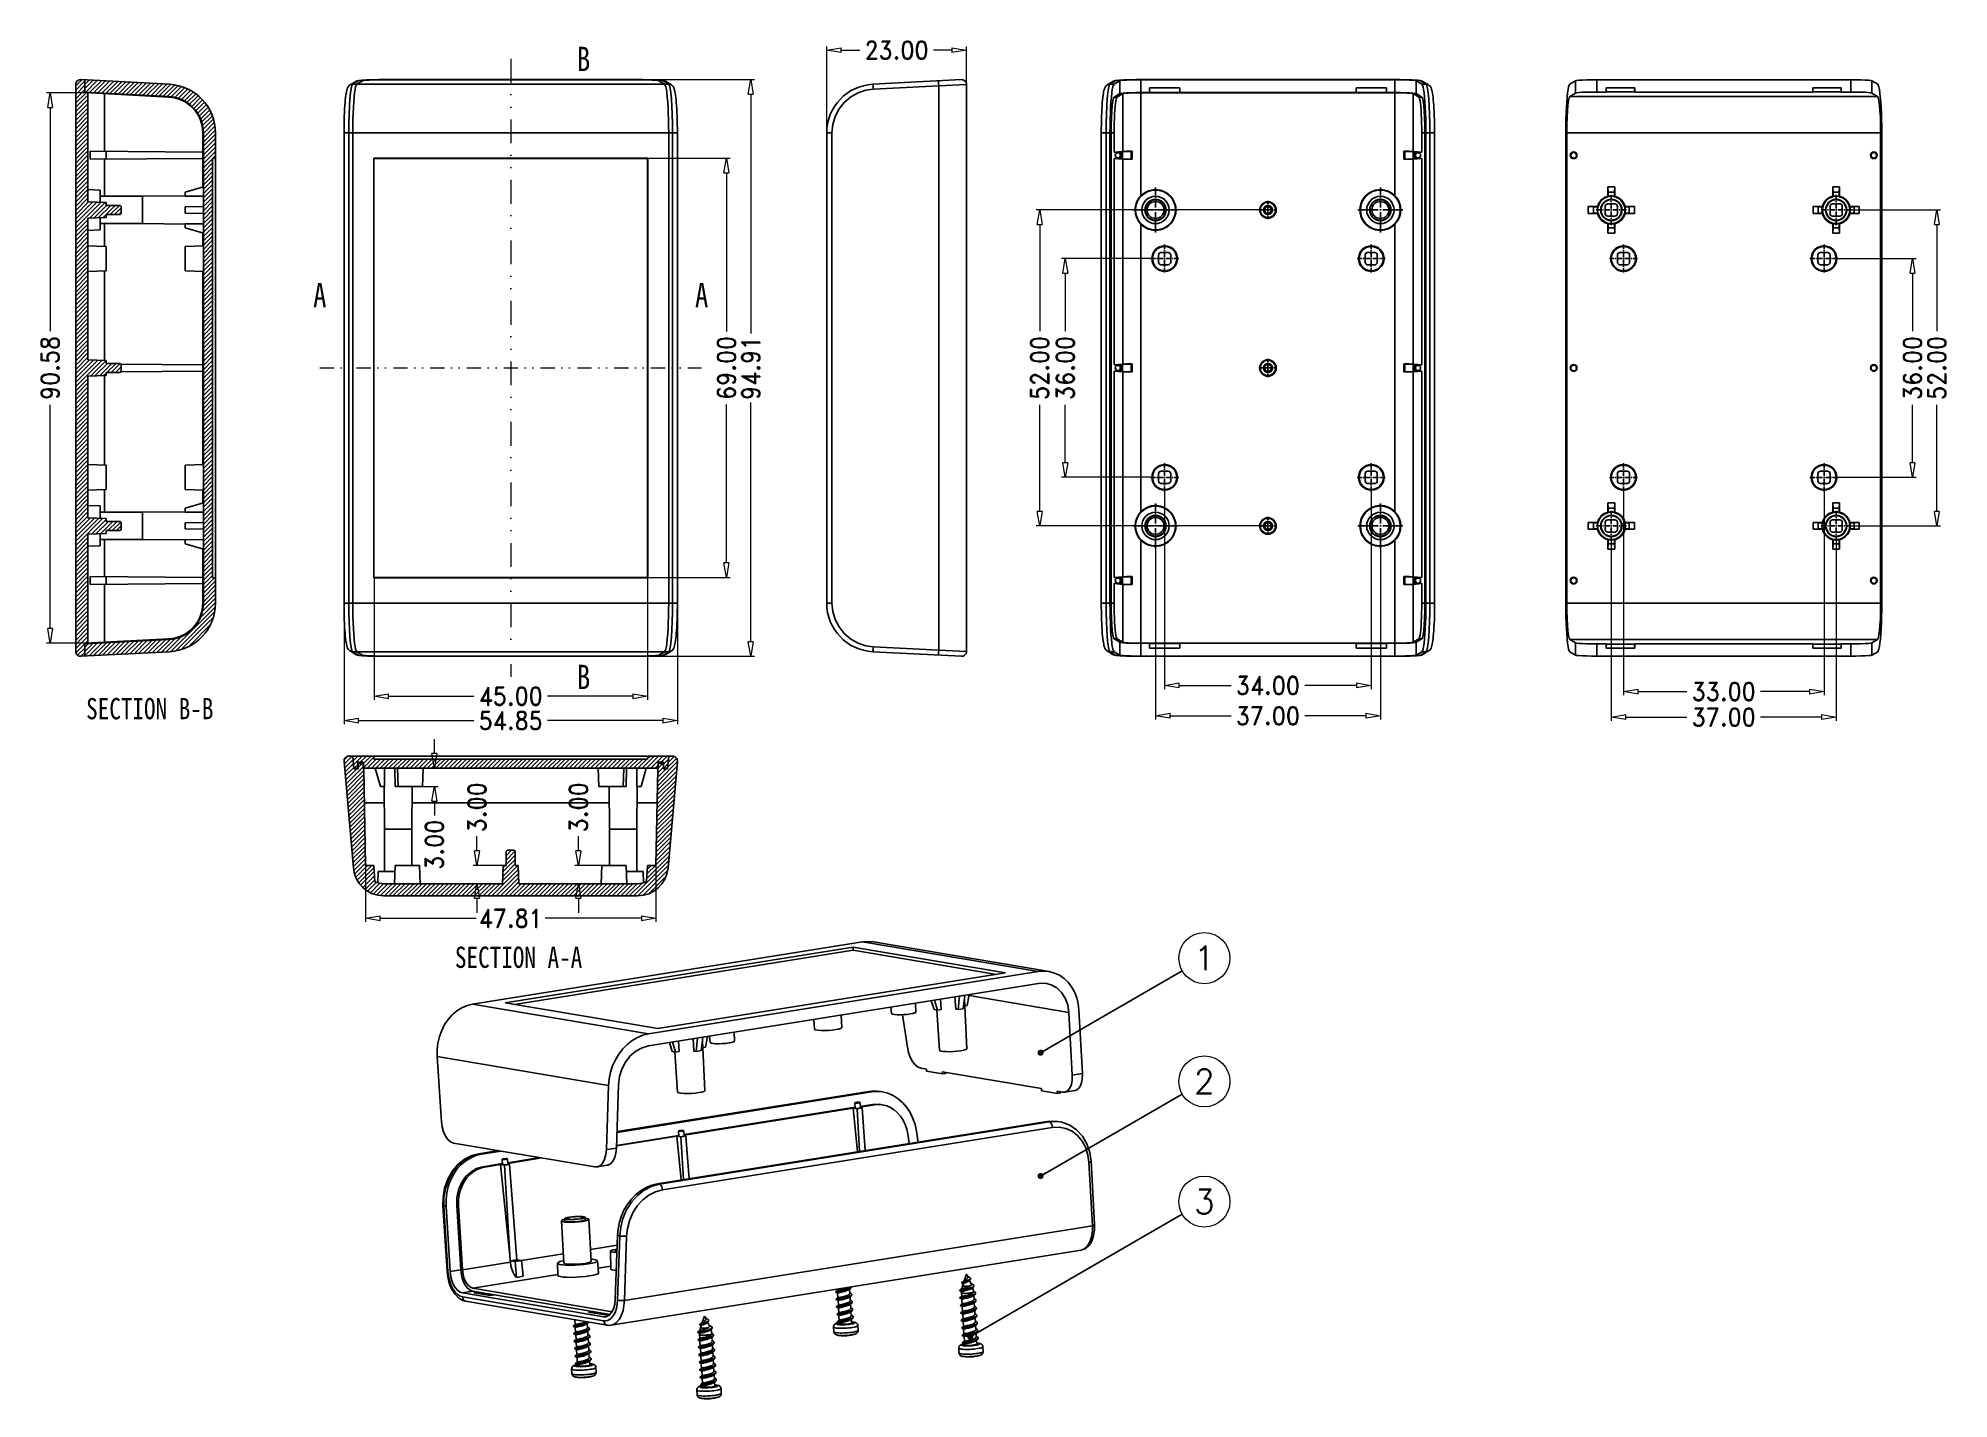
# Model space of a CAD drawing. Extents: x 98 to 412, y -254 to -30.
import ezdxf
from ezdxf.enums import TextEntityAlignment as Align

# ---------------------------------------------------------------- set-up
doc = ezdxf.new("R2010")
doc.units = 0
doc.header["$LTSCALE"] = 30.734
doc.header["$MEASUREMENT"] = 0
doc.header["$PDMODE"] = 3
doc.header["$PDSIZE"] = 0.3125
doc.linetypes.add('CENTER', pattern=[0.6, 0.375, -0.075, 0.075, -0.075])
doc.linetypes.add('DIVIDE', pattern=[31.75, 12.7, -6.35, 0, -6.35, 0, -6.35])
doc.layers.get('0').update_dxf_attribs({"linetype": 'CONTINUOUS'})
doc.layers.get('Defpoints').update_dxf_attribs({"linetype": 'CONTINUOUS'})
doc.layers.add('02___PRT_ALL_AXES', color=7, linetype='CONTINUOUS')
doc.layers.add('06___PRT_ALL_SURFS', color=7, linetype='CONTINUOUS')
for name, color, linetype, lineweight in [('dim', 3, 'CONTINUOUS', 9), ('from', 7, 'CONTINUOUS', 13), ('hatch', 56, 'CONTINUOUS', 9)]:
    doc.layers.add(name, color=color, linetype=linetype, lineweight=lineweight)
doc.styles.add('ROMAND', font='romand.shx', dxfattribs={"width": 0.9, "bigfont": 'gbcbig.shx'})
doc.styles.get("Standard").update_dxf_attribs({"font": 'txt', "width": 0.8})
doc.styles.add('TXT', font='txt.shx', dxfattribs={"bigfont": 'gbcbig.shx'})
doc.dimstyles.get("Standard").update_dxf_attribs({"dimtxt": 0.18, "dimasz": 0.18, "dimexe": 0.18, "dimexo": 0.0625, "dimgap": 0.09, "dimtad": 0, "dimtih": 1, "dimtoh": 1, "dimdec": 4, "dimzin": 0, "dimdsep": 46, "dimtxsty": 'Standard', "dimcen": 0.09, "dimadec": 0, "dimazin": 0, "dimtfac": 1, "dimtdec": 4, "dimtofl": 0, "dimtmove": 0, "dimatfit": 3, "dimfxl": 1, "dimtolj": 1, "dimtzin": 0, "dimarcsym": 0})
doc.dimstyles.new('YanXiu', dxfattribs={"dimtxt": 2.5, "dimasz": 2.2, "dimexe": 1, "dimexo": 0, "dimgap": 0.66, "dimtad": 0, "dimzin": 1, "dimdsep": 46, "dimtxsty": 'ROMAND', "dimblk": 'CLOSEDBLANK', "dimcen": 0, "dimclrd": 3, "dimclre": 3, "dimclrt": 7, "dimazin": 0, "dimtfac": 1, "dimtofl": 0, "dimtmove": 0, "dimatfit": 3, "dimldrblk": 'CLOSEDBLANK', "dimfxl": 1, "dimlwd": 5, "dimlwe": 5, "dimarcsym": 0})

msp = doc.modelspace()

# ---------------------------------------------------------------- texts
at = {"layer": 'from', "color": 6, "style": 'TXT'}
for s, p in [('1', (289.791, -181.436)), ('2', (289.791, -201.728)), ('3', (289.791, -221.492))]:
    msp.add_text(s, height=4, dxfattribs=at).set_placement(p, align=Align.MIDDLE)
at = {"layer": 'hatch', "color": 6, "width": 0.8}
for s, height, p in [('B', 4, (187.646, -33.446)), ('A', 4, (144.228, -72.302)), ('A', 4, (207.064, -72.302)), ('B', 4, (187.646, -135.158)), ('SECTION B-B', 3.5, (116.256, -140.368)), ('SECTION A-A', 3.5, (176.942, -181.287))]:
    msp.add_text(s, height=height, dxfattribs=at).set_placement(p, align=Align.MIDDLE)

# ---------------------------------------------------------------- blocks, each defined once
blk = doc.blocks.new('_ClosedBlank')
at = {"color": 0, "linetype": 'ByBlock', "lineweight": -2}
for p, q in [((-1, 0.17), (0, 0)), ((-1, 0.17), (-1, -0.17)), ((0, 0), (-1, -0.17))]:
    blk.add_line(p, q, dxfattribs=at)
blk = doc.blocks.new('*D3')
at = {"layer": 'Defpoints', "color": 0}
for p in [(356.76, -112.78), (393.76, -112.78), (356.76, -141.77)]:
    blk.add_point(p, dxfattribs=at)
at = {"layer": 'dim', "color": 3, "lineweight": 5}
for p, q in [((356.76, -112.78), (356.76, -142.37)), ((393.76, -112.78), (393.76, -142.37)), ((359.16, -141.77), (369.19, -141.77)), ((391.36, -141.77), (381.32, -141.77))]:
    blk.add_line(p, q, dxfattribs=at)
at = {"layer": 'dim', "color": 3, "lineweight": 5, "xscale": 2.4, "yscale": 2.4, "zscale": 2.4, "rotation": 180}
blk.add_blockref('_ClosedBlank', (356.76, -141.77), dxfattribs=at)
at = {"layer": 'dim', "color": 3, "lineweight": 5, "xscale": 2.4, "yscale": 2.4, "zscale": 2.4}
blk.add_blockref('_ClosedBlank', (393.76, -141.77), dxfattribs=at)
at = {"layer": 'dim', "color": 7, "insert": (375.26, -141.77), "char_height": 3, "attachment_point": 5, "style": 'ROMAND'}
blk.add_mtext('37.00', dxfattribs=at)
blk = doc.blocks.new('*D4')
at = {"layer": 'Defpoints', "color": 0}
for p in [(358.76, -104.62), (391.76, -104.62), (358.76, -137.56)]:
    blk.add_point(p, dxfattribs=at)
at = {"layer": 'dim', "color": 3, "lineweight": 5}
for p, q in [((358.76, -104.62), (358.76, -138.16)), ((391.76, -104.62), (391.76, -138.16)), ((361.16, -137.56), (369.19, -137.56)), ((389.36, -137.56), (381.32, -137.56))]:
    blk.add_line(p, q, dxfattribs=at)
at = {"layer": 'dim', "color": 3, "lineweight": 5, "xscale": 2.4, "yscale": 2.4, "zscale": 2.4, "rotation": 180}
blk.add_blockref('_ClosedBlank', (358.76, -137.56), dxfattribs=at)
at = {"layer": 'dim', "color": 3, "lineweight": 5, "xscale": 2.4, "yscale": 2.4, "zscale": 2.4}
blk.add_blockref('_ClosedBlank', (391.76, -137.56), dxfattribs=at)
at = {"layer": 'dim', "color": 7, "insert": (375.26, -137.56), "char_height": 3, "attachment_point": 5, "style": 'ROMAND'}
blk.add_mtext('33.00', dxfattribs=at)
blk = doc.blocks.new('*D5')
at = {"layer": 'Defpoints', "color": 0}
for p in [(396.23, -58.3), (396.23, -110.3), (410.32, -110.3)]:
    blk.add_point(p, dxfattribs=at)
at = {"layer": 'dim', "color": 3, "lineweight": 5}
for p, q in [((396.23, -58.3), (410.92, -58.3)), ((410.32, -60.7), (410.32, -78.24)), ((410.32, -107.9), (410.32, -90.37)), ((396.23, -110.3), (410.92, -110.3))]:
    blk.add_line(p, q, dxfattribs=at)
at = {"layer": 'dim', "color": 3, "lineweight": 5, "xscale": 2.4, "yscale": 2.4, "zscale": 2.4}
for p, rotation in [((410.32, -58.3), 90), ((410.32, -110.3), 270)]:
    blk.add_blockref('_ClosedBlank', p, dxfattribs=dict(at, rotation=rotation))
at = {"layer": 'dim', "color": 7, "insert": (410.32, -84.3), "char_height": 3, "attachment_point": 5, "rotation": 90, "style": 'ROMAND'}
blk.add_mtext('52.00', dxfattribs=at)
blk = doc.blocks.new('*D6')
at = {"layer": 'Defpoints', "color": 0}
for p in [(394.07, -66.3), (394.07, -102.3), (406.32, -102.3)]:
    blk.add_point(p, dxfattribs=at)
at = {"layer": 'dim', "color": 3, "lineweight": 5}
for p, q in [((394.07, -66.3), (406.92, -66.3)), ((406.32, -68.7), (406.32, -78.24)), ((406.32, -99.9), (406.32, -90.37)), ((394.07, -102.3), (406.92, -102.3))]:
    blk.add_line(p, q, dxfattribs=at)
at = {"layer": 'dim', "color": 3, "lineweight": 5, "xscale": 2.4, "yscale": 2.4, "zscale": 2.4}
for p, rotation in [((406.32, -66.3), 90), ((406.32, -102.3), 270)]:
    blk.add_blockref('_ClosedBlank', p, dxfattribs=dict(at, rotation=rotation))
at = {"layer": 'dim', "color": 7, "insert": (406.32, -84.3), "char_height": 3, "attachment_point": 5, "rotation": 90, "style": 'ROMAND'}
blk.add_mtext('36.00', dxfattribs=at)
blk = doc.blocks.new('*D7')
at = {"layer": 'Defpoints', "color": 0}
for p in [(281.75, -113.99), (318.75, -113.99), (318.75, -141.55)]:
    blk.add_point(p, dxfattribs=at)
at = {"layer": 'dim', "color": 3, "lineweight": 5}
for p, q in [((281.75, -113.99), (281.75, -142.15)), ((318.75, -113.99), (318.75, -142.15)), ((284.15, -141.55), (294.19, -141.55)), ((316.35, -141.55), (306.32, -141.55))]:
    blk.add_line(p, q, dxfattribs=at)
at = {"layer": 'dim', "color": 3, "lineweight": 5, "xscale": 2.4, "yscale": 2.4, "zscale": 2.4, "rotation": 180}
blk.add_blockref('_ClosedBlank', (281.75, -141.55), dxfattribs=at)
at = {"layer": 'dim', "color": 3, "lineweight": 5, "xscale": 2.4, "yscale": 2.4, "zscale": 2.4}
blk.add_blockref('_ClosedBlank', (318.75, -141.55), dxfattribs=at)
at = {"layer": 'dim', "color": 7, "insert": (300.25, -141.55), "char_height": 3, "attachment_point": 5, "style": 'ROMAND'}
blk.add_mtext('37.00', dxfattribs=at)
blk = doc.blocks.new('*D8')
at = {"layer": 'Defpoints', "color": 0}
for p in [(283.25, -104.62), (317.25, -104.62), (317.25, -136.55)]:
    blk.add_point(p, dxfattribs=at)
at = {"layer": 'dim', "color": 3, "lineweight": 5}
for p, q in [((283.25, -104.62), (283.25, -137.15)), ((317.25, -104.62), (317.25, -137.15)), ((285.65, -136.55), (294.19, -136.55)), ((314.85, -136.55), (306.32, -136.55))]:
    blk.add_line(p, q, dxfattribs=at)
at = {"layer": 'dim', "color": 3, "lineweight": 5, "xscale": 2.4, "yscale": 2.4, "zscale": 2.4, "rotation": 180}
blk.add_blockref('_ClosedBlank', (283.25, -136.55), dxfattribs=at)
at = {"layer": 'dim', "color": 3, "lineweight": 5, "xscale": 2.4, "yscale": 2.4, "zscale": 2.4}
blk.add_blockref('_ClosedBlank', (317.25, -136.55), dxfattribs=at)
at = {"layer": 'dim', "color": 7, "insert": (300.25, -136.55), "char_height": 3, "attachment_point": 5, "style": 'ROMAND'}
blk.add_mtext('34.00', dxfattribs=at)
blk = doc.blocks.new('*D9')
at = {"layer": 'Defpoints', "color": 0}
for p in [(298.76, -58.3), (262.7, -110.3), (298.76, -110.3)]:
    blk.add_point(p, dxfattribs=at)
at = {"layer": 'dim', "color": 3, "lineweight": 5}
for p, q in [((298.76, -58.3), (262.1, -58.3)), ((262.7, -60.7), (262.7, -78.24)), ((262.7, -107.9), (262.7, -90.37)), ((298.76, -110.3), (262.1, -110.3))]:
    blk.add_line(p, q, dxfattribs=at)
at = {"layer": 'dim', "color": 3, "lineweight": 5, "xscale": 2.4, "yscale": 2.4, "zscale": 2.4}
for p, rotation in [((262.7, -58.3), 90), ((262.7, -110.3), 270)]:
    blk.add_blockref('_ClosedBlank', p, dxfattribs=dict(at, rotation=rotation))
at = {"layer": 'dim', "color": 7, "insert": (262.7, -84.3), "char_height": 3, "attachment_point": 5, "rotation": 90, "style": 'ROMAND'}
blk.add_mtext('52.00', dxfattribs=at)
blk = doc.blocks.new('*D10')
at = {"layer": 'Defpoints', "color": 0}
for p in [(280.94, -66.3), (266.9, -102.3), (280.94, -102.3)]:
    blk.add_point(p, dxfattribs=at)
at = {"layer": 'dim', "color": 3, "lineweight": 5}
for p, q in [((280.94, -66.3), (266.3, -66.3)), ((266.9, -68.7), (266.9, -78.24)), ((266.9, -99.9), (266.9, -90.37)), ((280.94, -102.3), (266.3, -102.3))]:
    blk.add_line(p, q, dxfattribs=at)
at = {"layer": 'dim', "color": 3, "lineweight": 5, "xscale": 2.4, "yscale": 2.4, "zscale": 2.4}
for p, rotation in [((266.9, -66.3), 90), ((266.9, -102.3), 270)]:
    blk.add_blockref('_ClosedBlank', p, dxfattribs=dict(at, rotation=rotation))
at = {"layer": 'dim', "color": 7, "insert": (266.9, -84.3), "char_height": 3, "attachment_point": 5, "rotation": 90, "style": 'ROMAND'}
blk.add_mtext('36.00', dxfattribs=at)
blk = doc.blocks.new('*D11')
at = {"layer": 'Defpoints', "color": 0}
for p in [(198.15, -49.8), (198.15, -118.8), (211.15, -118.8)]:
    blk.add_point(p, dxfattribs=at)
at = {"layer": 'dim', "color": 3, "lineweight": 5}
for p, q in [((198.15, -49.8), (211.75, -49.8)), ((211.15, -52.2), (211.15, -78.3)), ((211.15, -116.4), (211.15, -90.3)), ((198.15, -118.8), (211.75, -118.8))]:
    blk.add_line(p, q, dxfattribs=at)
at = {"layer": 'dim', "color": 3, "lineweight": 5, "xscale": 2.4, "yscale": 2.4, "zscale": 2.4}
for p, rotation in [((211.15, -49.8), 90), ((211.15, -118.8), 270)]:
    blk.add_blockref('_ClosedBlank', p, dxfattribs=dict(at, rotation=rotation))
at = {"layer": 'dim', "color": 7, "insert": (211.15, -84.3), "char_height": 3, "attachment_point": 5, "rotation": 90, "style": 'ROMAND'}
blk.add_mtext('69.00', dxfattribs=at)
blk = doc.blocks.new('*D12')
at = {"layer": 'Defpoints', "color": 0}
for p in [(175.65, -36.85), (175.65, -131.76), (215.15, -131.76)]:
    blk.add_point(p, dxfattribs=at)
at = {"layer": 'dim', "color": 3, "lineweight": 5}
for p, q in [((175.65, -36.85), (215.75, -36.85)), ((215.15, -39.25), (215.15, -78.62)), ((215.15, -129.36), (215.15, -89.98)), ((175.65, -131.76), (215.75, -131.76))]:
    blk.add_line(p, q, dxfattribs=at)
at = {"layer": 'dim', "color": 3, "lineweight": 5, "xscale": 2.4, "yscale": 2.4, "zscale": 2.4}
for p, rotation in [((215.15, -36.85), 90), ((215.15, -131.76), 270)]:
    blk.add_blockref('_ClosedBlank', p, dxfattribs=dict(at, rotation=rotation))
at = {"layer": 'dim', "color": 7, "insert": (215.15, -84.3), "char_height": 3, "attachment_point": 5, "rotation": 90, "style": 'ROMAND'}
blk.add_mtext('94.91', dxfattribs=at)
blk = doc.blocks.new('*D13')
at = {"layer": 'Defpoints', "color": 0}
for p in [(153.15, -118.8), (198.15, -118.8), (153.15, -138.33)]:
    blk.add_point(p, dxfattribs=at)
at = {"layer": 'dim', "color": 3, "lineweight": 5}
for p, q in [((153.15, -118.8), (153.15, -138.93)), ((198.15, -118.8), (198.15, -138.93)), ((155.55, -138.33), (169.58, -138.33)), ((195.75, -138.33), (181.71, -138.33))]:
    blk.add_line(p, q, dxfattribs=at)
at = {"layer": 'dim', "color": 3, "lineweight": 5, "xscale": 2.4, "yscale": 2.4, "zscale": 2.4, "rotation": 180}
blk.add_blockref('_ClosedBlank', (153.15, -138.33), dxfattribs=at)
at = {"layer": 'dim', "color": 3, "lineweight": 5, "xscale": 2.4, "yscale": 2.4, "zscale": 2.4}
blk.add_blockref('_ClosedBlank', (198.15, -138.33), dxfattribs=at)
at = {"layer": 'dim', "color": 7, "insert": (175.65, -138.33), "char_height": 3, "attachment_point": 5, "style": 'ROMAND'}
blk.add_mtext('45.00', dxfattribs=at)
blk = doc.blocks.new('*D14')
at = {"layer": 'Defpoints', "color": 0}
for p in [(148.22, -123.01), (203.07, -123.01), (148.22, -142.33)]:
    blk.add_point(p, dxfattribs=at)
at = {"layer": 'dim', "color": 3, "lineweight": 5}
for p, q in [((148.22, -123.01), (148.22, -142.93)), ((203.07, -123.01), (203.07, -142.93)), ((150.62, -142.33), (169.58, -142.33)), ((200.67, -142.33), (181.71, -142.33))]:
    blk.add_line(p, q, dxfattribs=at)
at = {"layer": 'dim', "color": 3, "lineweight": 5, "xscale": 2.4, "yscale": 2.4, "zscale": 2.4, "rotation": 180}
blk.add_blockref('_ClosedBlank', (148.22, -142.33), dxfattribs=at)
at = {"layer": 'dim', "color": 3, "lineweight": 5, "xscale": 2.4, "yscale": 2.4, "zscale": 2.4}
blk.add_blockref('_ClosedBlank', (203.07, -142.33), dxfattribs=at)
at = {"layer": 'dim', "color": 7, "insert": (175.65, -142.33), "char_height": 3, "attachment_point": 5, "style": 'ROMAND'}
blk.add_mtext('54.85', dxfattribs=at)
blk = doc.blocks.new('*D15')
at = {"layer": 'Defpoints', "color": 0}
for p in [(106.07, -39.01), (99.86, -129.59), (106.07, -129.59)]:
    blk.add_point(p, dxfattribs=at)
at = {"layer": 'dim', "color": 3, "lineweight": 5}
for p, q in [((106.07, -39.01), (99.26, -39.01)), ((99.86, -41.41), (99.86, -78.24)), ((99.86, -127.19), (99.86, -90.37)), ((106.07, -129.59), (99.26, -129.59))]:
    blk.add_line(p, q, dxfattribs=at)
at = {"layer": 'dim', "color": 3, "lineweight": 5, "xscale": 2.4, "yscale": 2.4, "zscale": 2.4}
for p, rotation in [((99.86, -39.01), 90), ((99.86, -129.59), 270)]:
    blk.add_blockref('_ClosedBlank', p, dxfattribs=dict(at, rotation=rotation))
at = {"layer": 'dim', "color": 7, "insert": (99.86, -84.3), "char_height": 3, "attachment_point": 5, "rotation": 90, "style": 'ROMAND'}
blk.add_mtext('90.58', dxfattribs=at)
blk = doc.blocks.new('*D16')
at = {"layer": 'Defpoints', "color": 0}
for p in [(170.09, -166.18), (174.4, -166.18), (174.29, -169.18)]:
    blk.add_point(p, dxfattribs=at)
at = {"layer": 'dim', "color": 3, "lineweight": 5}
for p, q in [((170.09, -163.78), (170.09, -161.38)), ((174.4, -166.18), (169.49, -166.18)), ((174.29, -169.18), (169.49, -169.18)), ((170.09, -171.58), (170.09, -173.98))]:
    blk.add_line(p, q, dxfattribs=at)
at = {"layer": 'dim', "color": 3, "lineweight": 5, "xscale": 2.4, "yscale": 2.4, "zscale": 2.4}
for p, rotation in [((170.09, -166.18), 270), ((170.09, -169.18), 90)]:
    blk.add_blockref('_ClosedBlank', p, dxfattribs=dict(at, rotation=rotation))
at = {"layer": 'dim', "color": 7, "insert": (170.09, -156.61), "char_height": 3, "attachment_point": 5, "rotation": 90, "style": 'ROMAND'}
blk.add_mtext('3.00', dxfattribs=at)
blk = doc.blocks.new('*D17')
at = {"layer": 'Defpoints', "color": 0}
for p in [(186.79, -166.18), (190.65, -166.18), (190.54, -169.18)]:
    blk.add_point(p, dxfattribs=at)
at = {"layer": 'dim', "color": 3, "lineweight": 5}
for p, q in [((186.79, -163.78), (186.79, -161.38)), ((190.65, -166.18), (186.19, -166.18)), ((190.54, -169.18), (186.19, -169.18)), ((186.79, -171.58), (186.79, -173.98))]:
    blk.add_line(p, q, dxfattribs=at)
at = {"layer": 'dim', "color": 3, "lineweight": 5, "xscale": 2.4, "yscale": 2.4, "zscale": 2.4}
for p, rotation in [((186.79, -166.18), 270), ((186.79, -169.18), 90)]:
    blk.add_blockref('_ClosedBlank', p, dxfattribs=dict(at, rotation=rotation))
at = {"layer": 'dim', "color": 7, "insert": (186.79, -156.61), "char_height": 3, "attachment_point": 5, "rotation": 90, "style": 'ROMAND'}
blk.add_mtext('3.00', dxfattribs=at)
blk = doc.blocks.new('*D18')
at = {"layer": 'Defpoints', "color": 0}
for p in [(161.25, -150.18), (161.15, -153.18), (163.09, -153.18)]:
    blk.add_point(p, dxfattribs=at)
at = {"layer": 'dim', "color": 3, "lineweight": 5}
for p, q in [((163.09, -147.78), (163.09, -145.38)), ((161.25, -150.18), (163.69, -150.18)), ((161.15, -153.18), (163.69, -153.18)), ((163.09, -155.58), (163.09, -157.98))]:
    blk.add_line(p, q, dxfattribs=at)
at = {"layer": 'dim', "color": 3, "lineweight": 5, "xscale": 2.4, "yscale": 2.4, "zscale": 2.4}
for p, rotation in [((163.09, -150.18), 270), ((163.09, -153.18), 90)]:
    blk.add_blockref('_ClosedBlank', p, dxfattribs=dict(at, rotation=rotation))
at = {"layer": 'dim', "color": 7, "insert": (163.09, -162.76), "char_height": 3, "attachment_point": 5, "rotation": 90, "style": 'ROMAND'}
blk.add_mtext('3.00', dxfattribs=at)
blk = doc.blocks.new('*D19')
at = {"layer": 'Defpoints', "color": 0}
for p in [(151.74, -166.18), (199.55, -166.18), (199.55, -174.88)]:
    blk.add_point(p, dxfattribs=at)
at = {"layer": 'dim', "color": 3, "lineweight": 5}
for p, q in [((151.74, -166.18), (151.74, -175.48)), ((199.55, -166.18), (199.55, -175.48)), ((154.14, -174.88), (169.97, -174.88)), ((197.15, -174.88), (181.32, -174.88))]:
    blk.add_line(p, q, dxfattribs=at)
at = {"layer": 'dim', "color": 3, "lineweight": 5, "xscale": 2.4, "yscale": 2.4, "zscale": 2.4, "rotation": 180}
blk.add_blockref('_ClosedBlank', (151.74, -174.88), dxfattribs=at)
at = {"layer": 'dim', "color": 3, "lineweight": 5, "xscale": 2.4, "yscale": 2.4, "zscale": 2.4}
blk.add_blockref('_ClosedBlank', (199.55, -174.88), dxfattribs=at)
at = {"layer": 'dim', "color": 7, "insert": (175.65, -174.88), "char_height": 3, "attachment_point": 5, "style": 'ROMAND'}
blk.add_mtext('47.81', dxfattribs=at)
blk = doc.blocks.new('*D20')
at = {"layer": 'Defpoints', "color": 0}
for p in [(227.64, -32), (250.64, -37.65), (227.64, -45.6)]:
    blk.add_point(p, dxfattribs=at)
at = {"layer": 'dim', "color": 3, "lineweight": 5}
for p, q in [((227.64, -45.6), (227.64, -31.4)), ((250.64, -37.65), (250.64, -31.4)), ((230.04, -32), (233.08, -32)), ((248.24, -32), (245.21, -32))]:
    blk.add_line(p, q, dxfattribs=at)
at = {"layer": 'dim', "color": 3, "lineweight": 5, "xscale": 2.4, "yscale": 2.4, "zscale": 2.4, "rotation": 180}
blk.add_blockref('_ClosedBlank', (227.64, -32), dxfattribs=at)
at = {"layer": 'dim', "color": 3, "lineweight": 5, "xscale": 2.4, "yscale": 2.4, "zscale": 2.4}
blk.add_blockref('_ClosedBlank', (250.64, -32), dxfattribs=at)
at = {"layer": 'dim', "color": 7, "insert": (239.14, -32), "char_height": 3, "attachment_point": 5, "style": 'ROMAND'}
blk.add_mtext('23.00', dxfattribs=at)

# ---------------------------------------------------------------- dimensions: what is measured, and where the dimension line sits
at = {"layer": 'dim'}
for base, p1, p2, picture, middle in [((227.643, -31.998), (250.643, -37.645), (227.643, -45.599), '*D20', (239.143, -31.998)), ((317.253, -136.549), (283.253, -104.617), (317.253, -104.617), '*D8', (300.253, -136.549)), ((358.757, -137.557), (391.757, -104.617), (358.757, -104.617), '*D4', (375.257, -137.557)), ((356.757, -141.77), (393.757, -112.777), (356.757, -112.777), '*D3', (375.257, -141.77)), ((318.753, -141.549), (281.753, -113.992), (318.753, -113.992), '*D7', (300.253, -141.549)), ((153.146, -138.326), (198.146, -118.802), (153.146, -118.802), '*D13', (175.646, -138.326)), ((148.219, -142.326), (203.073, -123.005), (148.219, -123.005), '*D14', (175.646, -142.326)), ((199.552, -174.885), (151.74, -166.184), (199.552, -166.184), '*D19', (175.646, -174.885))]:
    dim = msp.add_linear_dim(base=base, p1=p1, p2=p2, dimstyle='YanXiu', override={"dimtxt": 3, "dimasz": 2.4, "dimexe": 0.5997, "dimgap": 0.5997}, dxfattribs=at)
    dim.commit()
    dim.dimension.update_dxf_attribs({"geometry": picture, "text_midpoint": middle})
for base, p1, p2, picture, middle in [((215.151, -131.759), (175.646, -36.845), (175.646, -131.759), '*D12', (215.151, -84.302)), ((99.8624, -129.5945), (106.0667, -39.0099), (106.0667, -129.5945), '*D15', (99.8624, -84.3022)), ((211.151, -118.802), (198.146, -49.802), (198.146, -118.802), '*D11', (211.151, -84.302)), ((262.702, -110.302), (298.763, -58.302), (298.763, -110.302), '*D9', (262.702, -84.302)), ((410.322, -110.302), (396.232, -58.302), (396.232, -110.302), '*D5', (410.322, -84.302)), ((266.902, -102.302), (280.938, -66.302), (280.938, -102.302), '*D10', (266.902, -84.302)), ((406.322, -102.302), (394.073, -66.302), (394.073, -102.302), '*D6', (406.322, -84.302)), ((163.086, -153.184), (161.25, -150.184), (161.146, -153.184), '*D18', (163.086, -162.763)), ((170.093, -166.184), (174.291, -169.184), (174.396, -166.184), '*D16', (170.093, -156.606)), ((186.791, -166.184), (190.541, -169.184), (190.646, -166.184), '*D17', (186.791, -156.606))]:
    dim = msp.add_linear_dim(base=base, p1=p1, p2=p2, angle=90, dimstyle='YanXiu', override={"dimtxt": 3, "dimasz": 2.4, "dimexe": 0.5997, "dimgap": 0.5997}, dxfattribs=at)
    dim.commit()
    dim.dimension.update_dxf_attribs({"geometry": picture, "text_midpoint": middle})

# ---------------------------------------------------------------- linework, layer by layer
at = {"color": 5, "linetype": 'Continuous'}
for p, q in [((104.067, -37.86), (105.072, -36.855)), ((104.067, -38.567), (105.567, -37.067)), ((105.567, -36.915), (105.599, -36.883)), ((105.567, -37.622), (106.271, -36.918)), ((105.567, -38.329), (106.943, -36.953)), ((105.712, -38.891), (107.615, -36.988)), ((106.384, -38.926), (108.287, -37.023)), ((107.056, -38.962), (108.959, -37.059)), ((107.728, -38.997), (109.631, -37.094)), ((108.4, -39.032), (110.303, -37.129)), ((109.071, -39.067), (110.974, -37.164)), ((109.743, -39.102), (111.646, -37.199)), ((110.415, -39.138), (112.318, -37.235)), ((111.087, -39.173), (112.99, -37.27)), ((111.759, -39.208), (113.662, -37.305)), ((112.431, -39.243), (114.334, -37.34)), ((113.103, -39.279), (115.006, -37.376)), ((113.775, -39.314), (115.678, -37.411)), ((114.447, -39.349), (116.35, -37.446)), ((115.118, -39.384), (117.021, -37.481)), ((115.79, -39.419), (117.693, -37.516)), ((116.462, -39.455), (118.365, -37.552)), ((117.134, -39.49), (119.037, -37.587)), ((117.806, -39.525), (119.69, -37.641)), ((104.067, -39.274), (105.567, -37.774)), ((104.067, -39.981), (105.567, -38.481)), ((104.067, -40.689), (105.761, -38.994)), ((104.067, -41.396), (106.067, -39.396)), ((104.067, -42.103), (106.067, -40.103)), ((104.067, -42.81), (106.067, -40.81)), ((118.478, -39.56), (120.306, -37.732)), ((119.15, -39.595), (120.922, -37.823)), ((119.78, -39.672), (121.455, -37.997)), ((120.388, -39.771), (121.979, -38.181)), ((120.941, -39.926), (122.49, -38.377)), ((121.447, -40.127), (122.937, -38.637)), ((121.939, -40.341), (123.384, -38.897)), ((122.361, -40.627), (123.815, -39.173)), ((122.783, -40.912), (124.193, -39.502)), ((123.157, -41.245), (124.57, -39.832)), ((123.502, -41.608), (124.934, -40.175)), ((123.845, -41.972), (125.245, -40.572)), ((104.067, -43.517), (106.067, -41.517)), ((104.067, -44.224), (106.067, -42.224)), ((104.067, -44.931), (106.067, -42.931)), ((104.067, -45.638), (106.067, -43.638)), ((124.111, -42.413), (125.555, -40.968)), ((124.376, -42.854), (125.852, -41.379)), ((124.599, -43.339), (126.092, -41.846)), ((124.777, -43.867), (126.332, -42.313)), ((124.938, -44.414), (126.547, -42.805)), ((125.007, -45.052), (126.707, -43.352)), ((125.067, -45.699), (126.867, -43.899)), ((104.067, -46.345), (106.067, -44.345)), ((104.067, -47.052), (106.067, -45.052)), ((104.067, -47.76), (106.067, -45.76)), ((104.067, -48.467), (106.067, -46.467)), ((125.067, -46.406), (126.963, -44.51)), ((125.067, -47.114), (127.025, -45.156)), ((125.067, -47.821), (127.067, -45.821)), ((125.067, -48.528), (127.067, -46.528)), ((104.067, -49.174), (106.067, -47.174)), ((104.067, -49.881), (106.067, -47.881)), ((104.067, -50.588), (106.067, -48.588)), ((104.067, -51.295), (106.067, -49.295)), ((104.067, -52.002), (106.067, -50.002)), ((125.067, -49.235), (127.067, -47.235)), ((125.067, -49.942), (127.067, -47.942)), ((125.067, -50.649), (127.067, -48.649)), ((125.067, -51.356), (126.567, -49.856)), ((126.626, -49.797), (127.067, -49.356)), ((104.067, -52.709), (106.067, -50.709)), ((104.067, -53.416), (106.067, -51.416)), ((104.067, -54.124), (106.067, -52.124)), ((104.067, -54.831), (106.067, -52.831)), ((125.067, -52.063), (126.567, -50.563)), ((125.067, -52.77), (126.567, -51.27)), ((125.067, -53.478), (126.567, -51.978)), ((125.067, -54.185), (126.567, -52.685)), ((125.067, -54.892), (126.567, -53.392)), ((104.067, -55.538), (106.067, -53.538)), ((104.067, -56.245), (106.067, -54.245)), ((104.067, -56.952), (106.067, -54.952)), ((104.067, -57.659), (106.067, -55.659)), ((104.067, -58.366), (106.067, -56.366)), ((125.067, -55.599), (126.567, -54.099)), ((125.067, -56.306), (126.567, -54.806)), ((125.067, -57.013), (126.567, -55.513)), ((125.067, -57.72), (126.567, -56.22)), ((104.067, -59.073), (106.188, -56.952)), ((104.067, -59.78), (106.872, -56.976)), ((104.067, -60.488), (107.555, -56.999)), ((104.067, -61.195), (108.238, -57.023)), ((106.32, -59.648), (108.921, -57.047)), ((107.053, -59.623), (109.123, -57.552)), ((107.786, -59.597), (109.83, -57.552)), ((108.518, -59.571), (110.538, -57.552)), ((109.745, -59.052), (111.245, -57.552)), ((110.452, -59.052), (111.567, -57.937)), ((111.159, -59.052), (111.567, -58.644)), ((125.067, -58.427), (126.567, -56.927)), ((125.067, -59.134), (126.567, -57.634)), ((125.067, -59.841), (126.567, -58.341)), ((125.067, -60.549), (126.567, -59.049)), ((104.067, -61.902), (106.067, -59.902)), ((104.067, -62.609), (106.067, -60.609)), ((104.067, -63.316), (106.067, -61.316)), ((104.067, -64.023), (106.067, -62.023)), ((104.067, -64.73), (106.067, -62.73)), ((125.067, -61.256), (126.567, -59.756)), ((125.067, -61.963), (126.567, -60.463)), ((125.067, -62.67), (126.567, -61.17)), ((125.067, -63.377), (126.567, -61.877)), ((125.067, -64.084), (126.567, -62.584)), ((104.067, -65.437), (106.067, -63.437)), ((104.067, -66.144), (106.067, -64.144)), ((104.067, -66.851), (106.067, -64.851)), ((104.067, -67.559), (106.067, -65.559)), ((125.067, -64.791), (126.567, -63.291)), ((125.067, -65.498), (126.567, -63.998)), ((125.067, -66.205), (126.567, -64.705)), ((125.067, -66.913), (126.567, -65.413)), ((104.067, -68.266), (106.067, -66.266)), ((104.067, -68.973), (106.067, -66.973)), ((104.067, -69.68), (106.067, -67.68)), ((104.067, -70.387), (106.067, -68.387)), ((104.067, -71.094), (106.067, -69.094)), ((125.067, -67.62), (126.567, -66.12)), ((125.067, -68.327), (126.567, -66.827)), ((125.067, -69.034), (126.567, -67.534)), ((125.067, -69.741), (126.567, -68.241)), ((125.067, -70.448), (126.567, -68.948)), ((104.067, -71.801), (106.067, -69.801)), ((104.067, -72.508), (106.067, -70.508)), ((104.067, -73.215), (106.067, -71.215)), ((104.067, -73.923), (106.067, -71.923)), ((125.067, -71.155), (126.567, -69.655)), ((125.067, -71.862), (126.567, -70.362)), ((125.067, -72.569), (126.567, -71.069)), ((125.067, -73.277), (126.567, -71.777)), ((104.067, -74.63), (106.067, -72.63)), ((104.067, -75.337), (106.067, -73.337)), ((104.067, -76.044), (106.067, -74.044)), ((104.067, -76.751), (106.067, -74.751)), ((125.067, -73.984), (126.567, -72.484)), ((125.067, -74.691), (126.567, -73.191)), ((125.067, -75.398), (126.567, -73.898)), ((125.067, -76.105), (126.567, -74.605)), ((125.067, -76.812), (126.567, -75.312)), ((104.067, -77.458), (106.067, -75.458)), ((104.067, -78.165), (106.067, -76.165)), ((104.067, -78.872), (106.067, -76.872)), ((104.067, -79.579), (106.067, -77.579)), ((104.067, -80.287), (106.067, -78.287)), ((125.067, -77.519), (126.567, -76.019)), ((125.067, -78.226), (126.567, -76.726)), ((125.067, -78.933), (126.567, -77.433)), ((125.067, -79.64), (126.567, -78.14)), ((104.067, -80.994), (106.067, -78.994)), ((104.067, -81.701), (106.067, -79.701)), ((104.067, -82.408), (106.067, -80.408)), ((104.067, -83.115), (106.067, -81.115)), ((125.067, -80.348), (126.567, -78.848)), ((125.067, -81.055), (126.567, -79.555)), ((125.067, -81.762), (126.567, -80.262)), ((125.067, -82.469), (126.567, -80.969)), ((125.067, -83.176), (126.567, -81.676)), ((104.067, -83.822), (106.067, -81.822)), ((104.067, -84.529), (106.067, -82.529)), ((104.067, -85.236), (106.346, -82.957)), ((104.067, -85.943), (107.029, -82.981)), ((104.067, -86.65), (107.712, -83.005)), ((104.067, -87.358), (108.396, -83.029)), ((106.489, -85.642), (109.067, -83.065)), ((107.222, -85.617), (109.286, -83.552)), ((107.955, -85.591), (109.993, -83.552)), ((109.201, -85.052), (110.701, -83.552)), ((109.908, -85.052), (111.387, -83.573)), ((110.615, -85.052), (111.567, -84.1)), ((111.322, -85.052), (111.567, -84.807)), ((125.067, -83.883), (126.567, -82.383)), ((125.067, -84.59), (126.567, -83.09)), ((125.067, -85.297), (126.567, -83.797)), ((125.067, -86.004), (126.567, -84.504)), ((104.067, -88.065), (106.067, -86.065)), ((104.067, -88.772), (106.067, -86.772)), ((104.067, -89.479), (106.067, -87.479)), ((108.687, -85.565), (109.067, -85.186)), ((125.067, -86.712), (126.567, -85.212)), ((125.067, -87.419), (126.567, -85.919)), ((125.067, -88.126), (126.567, -86.626)), ((125.067, -88.833), (126.567, -87.333)), ((104.067, -90.186), (106.067, -88.186)), ((104.067, -90.893), (106.067, -88.893)), ((104.067, -91.6), (106.067, -89.6)), ((104.067, -92.307), (106.067, -90.307)), ((104.067, -93.014), (106.067, -91.014)), ((125.067, -89.54), (126.567, -88.04)), ((125.067, -90.247), (126.567, -88.747)), ((125.067, -90.954), (126.567, -89.454)), ((125.067, -91.661), (126.567, -90.161)), ((125.067, -92.368), (126.567, -90.868)), ((104.067, -93.722), (106.067, -91.722)), ((104.067, -94.429), (106.067, -92.429)), ((104.067, -95.136), (106.067, -93.136)), ((104.067, -95.843), (106.067, -93.843)), ((125.067, -93.076), (126.567, -91.576)), ((125.067, -93.783), (126.567, -92.283)), ((125.067, -94.49), (126.567, -92.99)), ((125.067, -95.197), (126.567, -93.697)), ((104.067, -96.55), (106.067, -94.55)), ((104.067, -97.257), (106.067, -95.257)), ((104.067, -97.964), (106.067, -95.964)), ((104.067, -98.671), (106.067, -96.671)), ((104.067, -99.378), (106.067, -97.378)), ((125.067, -95.904), (126.567, -94.404)), ((125.067, -96.611), (126.567, -95.111)), ((125.067, -97.318), (126.567, -95.818)), ((125.067, -98.025), (126.567, -96.525)), ((125.067, -98.732), (126.567, -97.232)), ((104.067, -100.086), (106.067, -98.086)), ((104.067, -100.793), (106.067, -98.793)), ((104.067, -101.5), (106.067, -99.5)), ((104.067, -102.207), (106.067, -100.207)), ((125.067, -99.439), (126.567, -97.939)), ((125.067, -100.147), (126.567, -98.647)), ((125.067, -100.854), (126.567, -99.354)), ((125.067, -101.561), (126.567, -100.061)), ((104.067, -102.914), (106.067, -100.914)), ((104.067, -103.621), (106.067, -101.621)), ((104.067, -104.328), (106.067, -102.328)), ((104.067, -105.035), (106.067, -103.035)), ((104.067, -105.742), (106.067, -103.742)), ((125.067, -102.268), (126.567, -100.768)), ((125.067, -102.975), (126.567, -101.475)), ((125.067, -103.682), (126.567, -102.182)), ((125.067, -104.389), (126.567, -102.889)), ((125.067, -105.096), (126.567, -103.596)), ((104.067, -106.449), (106.067, -104.449)), ((104.067, -107.157), (106.067, -105.157)), ((104.067, -107.864), (106.067, -105.864)), ((104.067, -108.571), (106.067, -106.571)), ((125.067, -105.803), (126.567, -104.303)), ((125.067, -106.511), (126.567, -105.011)), ((125.067, -107.218), (126.567, -105.718)), ((125.067, -107.925), (126.567, -106.425)), ((104.067, -109.278), (106.067, -107.278)), ((104.067, -109.985), (106.067, -107.985)), ((104.067, -110.692), (106.067, -108.692)), ((104.067, -111.399), (106.503, -108.963)), ((104.067, -112.106), (107.186, -108.987)), ((104.067, -112.813), (107.87, -109.01)), ((104.067, -113.521), (108.553, -109.034)), ((106.658, -111.636), (109.067, -109.228)), ((107.391, -111.611), (109.449, -109.552)), ((108.123, -111.585), (110.156, -109.552)), ((109.363, -111.052), (110.863, -109.552)), ((110.071, -111.052), (111.469, -109.654)), ((125.067, -108.632), (126.567, -107.132)), ((125.067, -109.339), (126.567, -107.839)), ((125.067, -110.046), (126.567, -108.546)), ((125.067, -110.753), (126.567, -109.253)), ((125.067, -111.46), (126.567, -109.96)), ((104.067, -114.228), (106.067, -112.228)), ((104.067, -114.935), (106.067, -112.935)), ((108.856, -111.56), (109.067, -111.349)), ((110.778, -111.052), (111.567, -110.263)), ((125.067, -112.167), (126.567, -110.667)), ((125.067, -112.874), (126.567, -111.374)), ((125.067, -113.582), (126.567, -112.082)), ((125.067, -114.289), (126.567, -112.789)), ((104.067, -115.642), (106.067, -113.642)), ((104.067, -116.349), (106.067, -114.349)), ((104.067, -117.056), (106.067, -115.056)), ((104.067, -117.763), (106.067, -115.763)), ((125.067, -114.996), (126.567, -113.496)), ((125.067, -115.703), (126.567, -114.203)), ((125.067, -116.41), (126.567, -114.91)), ((125.067, -117.117), (126.567, -115.617)), ((125.067, -117.824), (126.567, -116.324)), ((104.067, -118.47), (106.067, -116.47)), ((104.067, -119.177), (106.067, -117.177)), ((104.067, -119.884), (106.067, -117.884)), ((104.067, -120.592), (106.067, -118.592)), ((104.067, -121.299), (106.067, -119.299)), ((125.067, -118.531), (126.567, -117.031)), ((125.067, -119.238), (126.567, -117.738)), ((125.067, -119.946), (126.567, -118.446)), ((125.067, -120.653), (126.889, -118.83)), ((125.067, -121.36), (127.067, -119.36)), ((104.067, -122.006), (106.067, -120.006)), ((104.067, -122.713), (106.067, -120.713)), ((104.067, -123.42), (106.067, -121.42)), ((104.067, -124.127), (106.067, -122.127)), ((124.91, -124.345), (127.067, -122.188)), ((125.009, -123.539), (127.067, -121.481)), ((125.067, -122.067), (127.067, -120.067)), ((125.067, -122.774), (127.067, -120.774)), ((104.067, -124.834), (106.067, -122.834)), ((104.067, -125.541), (106.067, -123.541)), ((104.067, -126.248), (106.067, -124.248)), ((104.067, -126.956), (106.067, -124.956)), ((104.067, -127.663), (106.067, -125.663)), ((119.708, -130.961), (127.004, -123.665)), ((120.538, -130.838), (126.93, -124.447)), ((121.488, -130.596), (126.656, -125.428)), ((124.55, -125.412), (127.067, -122.895)), ((104.067, -128.37), (106.067, -126.37)), ((104.067, -129.077), (106.067, -127.077)), ((104.067, -129.784), (106.067, -127.784)), ((104.067, -130.491), (106.067, -128.491)), ((118.193, -131.062), (120.428, -128.827)), ((118.939, -131.023), (121.509, -128.453)), ((122.665, -130.125), (126.155, -126.635)), ((104.1, -131.165), (105.567, -129.698)), ((104.383, -131.589), (105.567, -130.405)), ((104.922, -131.757), (105.567, -131.112)), ((105.567, -131.667), (107.621, -129.613)), ((105.567, -130.96), (106.875, -129.652)), ((105.567, -130.253), (106.128, -129.691)), ((105.648, -129.616), (106.067, -129.198)), ((106.254, -131.688), (108.367, -129.574)), ((107, -131.649), (109.113, -129.535)), ((107.746, -131.609), (109.86, -129.496)), ((108.492, -131.57), (110.606, -129.457)), ((109.238, -131.531), (111.352, -129.418)), ((109.985, -131.492), (112.098, -129.379)), ((110.731, -131.453), (112.844, -129.339)), ((111.477, -131.414), (113.591, -129.3)), ((112.223, -131.375), (114.337, -129.261)), ((112.97, -131.336), (115.083, -129.222)), ((113.716, -131.297), (115.829, -129.183)), ((114.462, -131.257), (116.575, -129.144)), ((115.208, -131.218), (117.322, -129.105)), ((115.954, -131.179), (118.068, -129.066)), ((116.701, -131.14), (118.814, -129.027)), ((117.447, -131.101), (119.584, -128.964)), ((148.837, -148.215), (148.241, -148.811)), ((149.575, -148.184), (148.261, -149.499)), ((149.702, -148.764), (148.318, -150.149)), ((149.759, -149.414), (148.374, -150.799)), ((149.816, -150.065), (148.431, -151.449)), ((150.303, -150.284), (148.488, -152.099)), ((151.371, -149.924), (148.545, -152.75)), ((151.466, -150.535), (148.602, -153.4)), ((149.779, -148.184), (149.662, -148.301)), ((150.486, -148.184), (149.719, -148.952)), ((151.193, -148.184), (149.775, -149.602)), ((150.496, -149.589), (149.9, -150.184)), ((151.203, -149.384), (150.521, -150.067)), ((151.9, -148.184), (150.9, -149.184)), ((152.607, -148.184), (151.396, -149.396)), ((153.119, -148.38), (151.405, -150.094)), ((153.521, -148.684), (152.021, -150.184)), ((154.228, -148.684), (152.728, -150.184)), ((154.936, -148.684), (153.436, -150.184)), ((155.643, -148.684), (154.143, -150.184)), ((156.35, -148.684), (154.85, -150.184)), ((157.057, -148.684), (155.557, -150.184)), ((157.764, -148.684), (156.264, -150.184)), ((158.471, -148.684), (156.971, -150.184)), ((159.178, -148.684), (157.678, -150.184)), ((159.885, -148.684), (158.385, -150.184)), ((160.592, -148.684), (159.092, -150.184)), ((161.3, -148.684), (159.8, -150.184)), ((162.007, -148.684), (160.507, -150.184)), ((162.714, -148.684), (161.214, -150.184)), ((163.421, -148.684), (161.921, -150.184)), ((164.128, -148.684), (162.628, -150.184)), ((164.835, -148.684), (163.335, -150.184)), ((165.542, -148.684), (164.042, -150.184)), ((166.249, -148.684), (164.749, -150.184)), ((166.956, -148.684), (165.456, -150.184)), ((167.663, -148.684), (166.163, -150.184)), ((168.371, -148.684), (166.871, -150.184)), ((169.078, -148.684), (167.578, -150.184)), ((169.785, -148.684), (168.285, -150.184)), ((170.492, -148.684), (168.992, -150.184)), ((171.199, -148.684), (169.699, -150.184)), ((171.906, -148.684), (170.406, -150.184)), ((172.613, -148.684), (171.113, -150.184)), ((173.32, -148.684), (171.82, -150.184)), ((174.027, -148.684), (172.527, -150.184)), ((174.735, -148.684), (173.235, -150.184)), ((175.442, -148.684), (173.942, -150.184)), ((176.149, -148.684), (174.649, -150.184)), ((176.856, -148.684), (175.356, -150.184)), ((177.563, -148.684), (176.063, -150.184)), ((178.27, -148.684), (176.77, -150.184)), ((178.977, -148.684), (177.477, -150.184)), ((179.684, -148.684), (178.184, -150.184)), ((180.391, -148.684), (178.891, -150.184)), ((181.098, -148.684), (179.598, -150.184)), ((181.806, -148.684), (180.306, -150.184)), ((182.513, -148.684), (181.013, -150.184)), ((183.22, -148.684), (181.72, -150.184)), ((183.927, -148.684), (182.427, -150.184)), ((184.634, -148.684), (183.134, -150.184)), ((185.341, -148.684), (183.841, -150.184)), ((186.048, -148.684), (184.548, -150.184)), ((186.755, -148.684), (185.255, -150.184)), ((187.462, -148.684), (185.962, -150.184)), ((188.17, -148.684), (186.67, -150.184)), ((188.877, -148.684), (187.377, -150.184)), ((189.584, -148.684), (188.084, -150.184)), ((190.291, -148.684), (188.791, -150.184)), ((190.998, -148.684), (189.498, -150.184)), ((191.705, -148.684), (190.205, -150.184)), ((192.412, -148.684), (190.912, -150.184)), ((193.119, -148.684), (191.619, -150.184)), ((193.826, -148.684), (192.326, -150.184)), ((194.534, -148.684), (193.034, -150.184)), ((195.241, -148.684), (193.741, -150.184)), ((195.948, -148.684), (194.448, -150.184)), ((196.655, -148.684), (195.155, -150.184)), ((197.362, -148.684), (195.862, -150.184)), ((198.069, -148.684), (196.569, -150.184)), ((199.276, -148.184), (197.276, -150.184)), ((199.983, -148.184), (197.983, -150.184)), ((198.569, -148.184), (198.153, -148.6)), ((200.69, -148.184), (198.69, -150.184)), ((199.896, -149.686), (199.397, -150.184)), ((202.926, -150.695), (199.767, -153.854)), ((202.994, -149.92), (199.78, -153.134)), ((203.062, -149.145), (199.792, -152.414)), ((201.215, -150.284), (199.805, -151.695)), ((200.771, -150.022), (199.817, -150.975)), ((200.701, -149.384), (199.921, -150.164)), ((199.994, -149.384), (199.921, -149.457)), ((201.397, -148.184), (200.397, -149.184)), ((201.595, -148.694), (200.796, -149.493)), ((201.528, -149.469), (200.854, -150.142)), ((202.946, -148.554), (201.479, -150.02)), ((202.553, -148.239), (201.547, -149.245)), ((201.901, -148.184), (201.615, -148.47)), ((151.479, -151.23), (148.659, -154.05)), ((151.491, -151.925), (148.716, -154.7)), ((151.503, -152.62), (148.773, -155.351)), ((151.515, -153.315), (148.83, -156.001)), ((151.527, -154.01), (148.886, -156.651)), ((202.655, -153.794), (199.717, -156.732)), ((202.723, -153.019), (199.729, -156.013)), ((202.791, -152.244), (199.742, -155.293)), ((202.858, -151.469), (199.754, -154.573)), ((151.539, -154.705), (148.943, -157.301)), ((151.551, -155.4), (149, -157.951)), ((151.563, -156.095), (149.057, -158.602)), ((151.576, -156.79), (149.114, -159.252)), ((202.384, -156.894), (199.667, -159.611)), ((202.452, -156.119), (199.679, -158.891)), ((202.519, -155.344), (199.692, -158.172)), ((202.587, -154.569), (199.704, -157.452)), ((151.588, -157.485), (149.171, -159.902)), ((151.6, -158.18), (149.228, -160.552)), ((151.612, -158.875), (149.285, -161.202)), ((151.624, -159.57), (149.342, -161.853)), ((151.636, -160.265), (149.398, -162.503)), ((202.113, -159.993), (199.616, -162.49)), ((202.18, -159.218), (199.629, -161.77)), ((202.248, -158.444), (199.641, -161.05)), ((202.316, -157.669), (199.654, -160.331)), ((151.648, -160.96), (149.455, -163.153)), ((151.661, -161.655), (149.512, -163.803)), ((151.673, -162.35), (149.569, -164.454)), ((151.685, -163.045), (149.626, -165.104)), ((201.841, -163.093), (199.566, -165.368)), ((201.909, -162.318), (199.579, -164.649)), ((201.977, -161.543), (199.591, -163.929)), ((202.045, -160.768), (199.604, -163.209)), ((151.697, -163.74), (149.683, -165.754)), ((151.709, -164.435), (149.74, -166.404)), ((151.721, -165.13), (149.836, -167.015)), ((151.733, -165.825), (149.952, -167.607)), ((152.081, -166.184), (150.155, -168.11)), ((152.788, -166.184), (150.368, -168.605)), ((153.163, -166.516), (150.657, -169.023)), ((176.83, -166.184), (174.308, -168.706)), ((176.396, -165.911), (174.333, -167.974)), ((176.396, -165.204), (174.359, -167.241)), ((174.708, -166.184), (174.384, -166.508)), ((175.794, -163.684), (174.896, -164.583)), ((176.348, -163.837), (174.896, -165.29)), ((176.396, -164.497), (174.896, -165.997)), ((201.638, -165.418), (195.871, -171.184)), ((201.57, -166.193), (196.581, -171.181)), ((201.706, -164.643), (198.034, -168.314)), ((199.457, -166.184), (198.073, -167.568)), ((198.75, -166.184), (198.112, -166.822)), ((201.774, -163.868), (199.553, -166.088)), ((153.198, -167.188), (150.95, -169.436)), ((153.234, -167.86), (151.309, -169.785)), ((153.269, -168.532), (151.678, -170.123)), ((153.571, -168.937), (152.105, -170.403)), ((154.106, -169.109), (152.551, -170.664)), ((154.738, -169.184), (153.057, -170.865)), ((155.445, -169.184), (153.589, -171.04)), ((156.152, -169.184), (154.208, -171.128)), ((156.859, -169.184), (154.859, -171.184)), ((157.566, -169.184), (155.566, -171.184)), ((158.273, -169.184), (156.273, -171.184)), ((158.98, -169.184), (156.98, -171.184)), ((159.687, -169.184), (157.687, -171.184)), ((160.395, -169.184), (158.395, -171.184)), ((161.102, -169.184), (159.102, -171.184)), ((161.809, -169.184), (159.809, -171.184)), ((162.516, -169.184), (160.516, -171.184)), ((163.223, -169.184), (161.223, -171.184)), ((163.93, -169.184), (161.93, -171.184)), ((164.637, -169.184), (162.637, -171.184)), ((165.344, -169.184), (163.344, -171.184)), ((166.051, -169.184), (164.051, -171.184)), ((166.759, -169.184), (164.759, -171.184)), ((167.466, -169.184), (165.466, -171.184)), ((168.173, -169.184), (166.173, -171.184)), ((168.88, -169.184), (166.88, -171.184)), ((169.587, -169.184), (167.587, -171.184)), ((170.294, -169.184), (168.294, -171.184)), ((171.001, -169.184), (169.001, -171.184)), ((171.708, -169.184), (169.708, -171.184)), ((172.415, -169.184), (170.415, -171.184)), ((173.122, -169.184), (171.122, -171.184)), ((173.83, -169.184), (171.83, -171.184)), ((176.917, -166.804), (172.537, -171.184)), ((176.941, -167.487), (173.244, -171.184)), ((176.965, -168.17), (173.951, -171.184)), ((176.989, -168.854), (174.658, -171.184)), ((177.365, -169.184), (175.365, -171.184)), ((178.072, -169.184), (176.072, -171.184)), ((178.779, -169.184), (176.779, -171.184)), ((179.486, -169.184), (177.486, -171.184)), ((180.194, -169.184), (178.194, -171.184)), ((180.901, -169.184), (178.901, -171.184)), ((181.608, -169.184), (179.608, -171.184)), ((182.315, -169.184), (180.315, -171.184)), ((183.022, -169.184), (181.022, -171.184)), ((183.729, -169.184), (181.729, -171.184)), ((184.436, -169.184), (182.436, -171.184)), ((185.143, -169.184), (183.143, -171.184)), ((185.85, -169.184), (183.85, -171.184)), ((186.558, -169.184), (184.558, -171.184)), ((187.265, -169.184), (185.265, -171.184)), ((187.972, -169.184), (185.972, -171.184)), ((188.679, -169.184), (186.679, -171.184)), ((189.386, -169.184), (187.386, -171.184)), ((190.093, -169.184), (188.093, -171.184)), ((190.8, -169.184), (188.8, -171.184)), ((191.507, -169.184), (189.507, -171.184)), ((192.214, -169.184), (190.214, -171.184)), ((192.921, -169.184), (190.921, -171.184)), ((193.629, -169.184), (191.629, -171.184)), ((194.336, -169.184), (192.336, -171.184)), ((195.043, -169.184), (193.043, -171.184)), ((195.75, -169.184), (193.75, -171.184)), ((196.457, -169.184), (194.457, -171.184)), ((197.259, -169.089), (195.164, -171.184)), ((201.456, -167.014), (197.373, -171.097)), ((201.188, -167.989), (198.35, -170.827))]:
    msp.add_line(p, q, dxfattribs=at)
at = {"color": 7, "linetype": 'Continuous'}
for p, q in [((104.067, -37.645), (104.067, -130.959)), ((119.485, -37.61), (104.909, -36.846)), ((105.567, -36.881), (105.567, -38.984)), ((149.201, -37.725), (150.144, -37.16)), ((149.506, -37.806), (149.616, -37.61)), ((149.616, -37.61), (150.556, -37.047)), ((201.676, -37.61), (149.616, -37.61)), ((151.253, -37.048), (150.315, -37.61)), ((150.938, -36.973), (151.368, -36.935)), ((151.375, -36.932), (151.146, -36.949)), ((153.079, -36.903), (152.376, -36.929)), ((153.884, -36.886), (153.079, -36.903)), ((154.74, -36.881), (153.884, -36.886)), ((154.74, -36.845), (196.552, -36.845)), ((154.74, -36.845), (154.74, -36.846)), ((154.74, -36.846), (196.552, -36.846)), ((196.552, -36.881), (154.74, -36.881)), ((196.552, -36.845), (196.552, -36.846)), ((196.552, -36.881), (197.408, -36.886)), ((197.408, -36.886), (198.212, -36.903)), ((198.212, -36.903), (198.916, -36.929)), ((200.032, -36.94), (199.797, -36.924)), ((200.239, -36.957), (200.032, -36.94)), ((200.977, -37.61), (200.038, -37.048)), ((200.736, -37.047), (201.676, -37.61)), ((201.073, -37.744), (200.977, -37.61)), ((202.091, -37.725), (201.146, -37.16)), ((201.676, -37.61), (201.785, -37.806)), ((249.802, -36.846), (235.225, -37.61)), ((250.643, -37.645), (246.079, -37.846)), ((250.643, -37.645), (250.643, -130.959)), ((273.808, -37.725), (274.752, -37.16)), ((274.114, -37.806), (274.223, -37.61)), ((274.223, -37.61), (275.163, -37.047)), ((274.922, -37.61), (274.223, -37.61)), ((274.922, -37.61), (275.86, -37.048)), ((275.982, -36.932), (275.754, -36.949)), ((275.86, -39.151), (275.86, -37.048)), ((276.542, -36.901), (277.235, -36.876)), ((277.239, -36.875), (276.873, -36.887)), ((278.067, -36.856), (277.235, -36.876)), ((277.967, -36.859), (278.69, -36.849)), ((278.522, -36.849), (279.347, -36.846)), ((279, -36.846), (321.159, -36.846)), ((279.347, -36.845), (279.347, -36.846)), ((321.159, -36.881), (279.347, -36.881)), ((279.347, -38.984), (279.347, -36.881)), ((321.159, -36.845), (321.159, -36.846)), ((321.159, -36.881), (321.159, -38.984)), ((321.93, -36.849), (321.473, -36.846)), ((322.778, -36.862), (322.366, -36.854)), ((323.518, -36.883), (323.162, -36.872)), ((324.64, -36.94), (324.404, -36.924)), ((324.847, -36.957), (324.64, -36.94)), ((325.584, -37.61), (324.646, -37.048)), ((324.646, -37.048), (324.646, -39.151)), ((325.343, -37.047), (326.283, -37.61)), ((326.283, -37.61), (325.584, -37.61)), ((326.698, -37.725), (325.754, -37.16)), ((326.283, -37.61), (326.393, -37.806)), ((350.865, -37.048), (349.926, -37.61)), ((350.865, -37.048), (350.865, -39.051)), ((354.351, -36.881), (396.164, -36.881)), ((354.351, -36.881), (354.351, -38.884)), ((396.164, -38.884), (396.164, -36.881)), ((399.65, -37.048), (400.588, -37.61)), ((399.65, -39.051), (399.65, -37.048)), ((119.381, -39.608), (105.567, -38.884)), ((105.567, -38.984), (119.376, -39.707)), ((106.067, -39.01), (106.067, -56.947)), ((108.762, -39.051), (108.762, -39.151)), ((108.805, -39.153), (108.805, -48.661)), ((201.166, -38.028), (201.255, -38.457)), ((201.255, -38.456), (201.338, -39.021)), ((246.079, -37.846), (235.336, -38.409)), ((246.079, -37.846), (246.079, -130.758)), ((275.86, -39.151), (274.932, -39.707)), ((275.434, -39.707), (274.932, -39.707)), ((275.434, -39.707), (276.358, -39.153)), ((276.358, -48.661), (276.358, -39.153)), ((321.159, -38.984), (279.347, -38.984)), ((321.159, -39.01), (279.347, -39.01)), ((279.347, -55.964), (279.347, -39.01)), ((280.753, -38.184), (285.753, -38.184)), ((280.753, -38.184), (280.771, -38.201)), ((280.753, -38.984), (280.753, -38.184)), ((280.753, -38.984), (280.771, -38.966)), ((280.771, -38.201), (285.736, -38.201)), ((280.771, -38.966), (280.771, -38.201)), ((285.736, -38.966), (280.771, -38.966)), ((285.753, -38.184), (285.736, -38.201)), ((285.736, -38.201), (285.736, -38.966)), ((285.753, -38.984), (285.736, -38.966)), ((285.753, -38.184), (285.753, -38.984)), ((314.753, -38.184), (319.753, -38.184)), ((314.753, -38.184), (314.771, -38.201)), ((314.753, -38.984), (314.753, -38.184)), ((314.753, -38.984), (314.771, -38.966)), ((314.771, -38.201), (319.736, -38.201)), ((314.771, -38.966), (314.771, -38.201)), ((319.736, -38.966), (314.771, -38.966)), ((319.753, -38.184), (319.736, -38.201)), ((319.736, -38.201), (319.736, -38.966)), ((319.753, -38.984), (319.736, -38.966)), ((319.753, -38.184), (319.753, -38.984)), ((321.159, -39.01), (321.159, -55.964)), ((325.073, -39.707), (324.148, -39.153)), ((324.148, -39.153), (324.148, -48.661)), ((324.646, -39.151), (325.575, -39.707)), ((325.575, -39.707), (325.073, -39.707)), ((350.865, -39.051), (349.936, -39.608)), ((349.936, -39.608), (400.579, -39.608)), ((354.351, -38.884), (355.908, -38.884)), ((355.908, -38.184), (360.607, -38.184)), ((355.908, -38.184), (355.92, -38.196)), ((355.908, -38.884), (355.908, -38.184)), ((355.908, -38.884), (355.92, -38.865)), ((360.595, -38.196), (355.92, -38.196)), ((355.92, -38.196), (355.92, -38.865)), ((355.92, -38.865), (360.595, -38.865)), ((360.607, -38.184), (360.595, -38.196)), ((360.595, -38.865), (360.595, -38.196)), ((360.607, -38.884), (360.595, -38.865)), ((360.607, -38.184), (360.607, -38.884)), ((360.607, -38.884), (389.908, -38.884)), ((394.607, -38.184), (389.908, -38.184)), ((389.908, -38.184), (389.92, -38.196)), ((389.908, -38.184), (389.908, -38.884)), ((389.908, -38.884), (389.92, -38.865)), ((389.92, -38.196), (394.595, -38.196)), ((389.92, -38.865), (389.92, -38.196)), ((394.595, -38.865), (389.92, -38.865)), ((394.607, -38.184), (394.595, -38.196)), ((394.595, -38.196), (394.595, -38.865)), ((394.607, -38.884), (394.595, -38.865)), ((394.607, -38.884), (394.607, -38.184)), ((394.607, -38.884), (396.164, -38.884)), ((399.65, -39.051), (400.579, -39.608)), ((201.633, -44.499), (201.613, -43.419)), ((124.967, -45.599), (124.967, -54.528)), ((125.067, -45.599), (125.067, -123.005)), ((127.067, -123.005), (127.067, -45.599)), ((148.219, -45.599), (203.073, -45.599)), ((148.219, -123.005), (148.219, -45.599)), ((149.019, -123.005), (149.019, -45.599)), ((149.651, -45.599), (149.651, -123.005)), ((201.64, -45.599), (201.633, -44.498)), ((201.64, -45.599), (201.64, -123.005)), ((202.273, -45.599), (202.273, -123.005)), ((203.073, -45.599), (203.073, -123.005)), ((228.513, -45.599), (227.643, -45.599)), ((227.643, -45.599), (227.643, -123.005)), ((228.513, -45.599), (228.513, -123.005)), ((272.826, -45.599), (274.259, -45.599)), ((272.828, -123.62), (272.826, -45.599)), ((273.626, -123.005), (273.626, -45.599)), ((274.259, -45.599), (274.259, -123.005)), ((274.945, -45.599), (274.443, -45.599)), ((274.443, -45.599), (274.443, -123.005)), ((274.945, -45.599), (274.945, -48.802)), ((326.064, -45.599), (325.562, -45.599)), ((325.562, -45.599), (325.562, -48.802)), ((326.064, -45.599), (326.064, -123.005)), ((327.68, -45.599), (326.247, -45.599)), ((326.247, -45.599), (326.247, -123.005)), ((326.88, -45.599), (326.88, -123.005)), ((327.678, -44.984), (327.68, -123.005)), ((349.263, -45.599), (349.263, -123.005)), ((349.438, -45.599), (401.077, -45.599)), ((349.438, -45.599), (349.438, -123.005)), ((401.077, -45.599), (401.077, -123.005)), ((401.252, -45.599), (401.252, -123.005)), ((106.444, -48.641), (124.967, -48.802)), ((106.444, -49.964), (106.444, -48.641)), ((106.444, -49.964), (124.967, -49.802)), ((108.805, -49.943), (108.805, -56.052)), ((109.067, -49.941), (109.067, -48.663)), ((124.967, -48.877), (125.067, -48.877)), ((124.967, -49.727), (125.067, -49.727)), ((126.567, -49.802), (127.067, -49.758)), ((126.567, -49.802), (126.567, -118.802)), ((198.189, -49.758), (153.102, -49.758)), ((153.102, -49.758), (153.146, -49.802)), ((153.102, -49.758), (153.102, -118.846)), ((198.146, -49.802), (153.146, -49.802)), ((153.146, -49.802), (153.146, -118.802)), ((198.189, -49.758), (198.146, -49.802)), ((198.146, -118.802), (198.146, -49.802)), ((198.189, -118.846), (198.189, -49.758)), ((276.358, -48.661), (274.945, -48.802)), ((276.07, -48.802), (274.945, -48.802)), ((276.358, -49.943), (274.945, -49.802)), ((274.945, -49.802), (276.07, -49.802)), ((274.945, -49.802), (274.945, -83.802)), ((276.07, -48.802), (276.347, -48.663)), ((276.07, -48.802), (276.07, -49.802)), ((276.07, -49.802), (276.347, -49.941)), ((277.753, -48.663), (276.347, -48.663)), ((276.347, -48.663), (276.347, -49.941)), ((277.753, -49.941), (276.347, -49.941)), ((276.358, -83.661), (276.358, -49.943)), ((277.891, -48.641), (277.002, -48.647)), ((277.753, -48.663), (277.891, -48.641)), ((277.753, -49.941), (277.753, -48.663)), ((277.753, -49.941), (277.891, -49.964)), ((277.891, -48.641), (277.891, -49.964)), ((322.753, -48.663), (322.616, -48.641)), ((322.616, -49.964), (322.616, -48.641)), ((322.753, -49.941), (322.616, -49.964)), ((322.616, -49.964), (323.505, -49.957)), ((322.753, -48.663), (324.159, -48.663)), ((322.753, -49.941), (322.753, -48.663)), ((322.753, -49.941), (324.159, -49.941)), ((324.148, -48.661), (325.562, -48.802)), ((324.148, -49.943), (325.562, -49.802)), ((324.148, -49.943), (324.148, -83.661)), ((324.159, -48.663), (324.437, -48.802)), ((324.159, -48.663), (324.159, -49.941)), ((324.159, -49.941), (324.437, -49.802)), ((325.562, -48.802), (324.437, -48.802)), ((324.437, -48.802), (324.437, -49.802)), ((324.437, -49.802), (325.562, -49.802)), ((325.562, -49.802), (325.562, -83.802)), ((108.067, -55.017), (106.067, -54.947)), ((108.067, -57.017), (108.067, -55.017)), ((108.067, -56.052), (115.067, -56.052)), ((122.067, -55.991), (115.067, -56.052)), ((115.067, -60.551), (115.067, -56.053)), ((115.067, -56.053), (115.067, -60.552)), ((125.067, -54.5), (122.067, -55.352)), ((122.067, -56.046), (122.067, -55.352)), ((125.067, -56.031), (122.067, -56.046)), ((357.31, -54.5), (356.205, -54.5)), ((356.205, -54.5), (356.205, -56.031)), ((356.257, -55.352), (356.205, -54.5)), ((357.257, -55.352), (356.257, -55.352)), ((356.257, -55.352), (356.257, -56.046)), ((357.31, -54.5), (357.257, -55.352)), ((357.257, -56.046), (357.257, -55.352)), ((357.31, -56.031), (357.31, -54.5)), ((393.205, -54.5), (394.31, -54.5)), ((393.205, -56.031), (393.205, -54.5)), ((393.205, -54.5), (393.257, -55.352)), ((393.257, -55.352), (394.257, -55.352)), ((393.257, -56.046), (393.257, -55.352)), ((394.257, -55.352), (394.31, -54.5)), ((394.257, -55.352), (394.257, -56.046)), ((394.31, -54.5), (394.31, -56.031)), ((106.067, -56.947), (109.067, -57.052)), ((106.067, -59.657), (109.067, -59.552)), ((106.067, -59.657), (106.067, -82.947)), ((108.067, -61.587), (108.067, -59.587)), ((109.067, -57.052), (109.067, -57.552)), ((109.067, -57.552), (111.367, -57.552)), ((109.067, -59.052), (111.367, -59.052)), ((109.067, -59.052), (109.067, -59.552)), ((111.567, -57.752), (111.367, -57.552)), ((111.567, -58.852), (111.367, -59.052)), ((111.567, -58.852), (111.567, -57.752)), ((122.067, -57.802), (125.067, -57.75)), ((122.067, -58.802), (122.067, -57.802)), ((125.067, -58.855), (122.067, -58.802)), ((354.486, -57.75), (352.955, -57.75)), ((352.955, -57.75), (353.807, -57.802)), ((352.955, -57.75), (352.955, -58.855)), ((353.807, -58.802), (352.955, -58.855)), ((352.955, -58.855), (354.486, -58.855)), ((354.501, -57.802), (353.807, -57.802)), ((353.807, -57.802), (353.807, -58.802)), ((353.807, -58.802), (354.501, -58.802)), ((355.757, -58.902), (355.757, -57.702)), ((356.157, -57.302), (357.357, -57.302)), ((357.357, -59.302), (356.157, -59.302)), ((357.757, -57.702), (357.757, -58.902)), ((359.707, -57.802), (359.014, -57.802)), ((359.014, -58.802), (359.707, -58.802)), ((360.56, -57.75), (359.029, -57.75)), ((359.029, -58.855), (360.56, -58.855)), ((359.707, -57.802), (360.56, -57.75)), ((359.707, -58.802), (359.707, -57.802)), ((360.56, -58.855), (359.707, -58.802)), ((360.56, -58.855), (360.56, -57.75)), ((390.807, -57.802), (389.955, -57.75)), ((389.955, -57.75), (391.486, -57.75)), ((389.955, -58.855), (389.955, -57.75)), ((389.955, -58.855), (390.807, -58.802)), ((391.486, -58.855), (389.955, -58.855)), ((390.807, -57.802), (391.501, -57.802)), ((390.807, -58.802), (390.807, -57.802)), ((391.501, -58.802), (390.807, -58.802)), ((392.757, -57.702), (392.757, -58.902)), ((394.357, -57.302), (393.157, -57.302)), ((393.157, -59.302), (394.357, -59.302)), ((394.757, -58.902), (394.757, -57.702)), ((396.014, -57.802), (396.707, -57.802)), ((396.707, -58.802), (396.014, -58.802)), ((396.029, -57.75), (397.56, -57.75)), ((397.56, -58.855), (396.029, -58.855)), ((397.56, -57.75), (396.707, -57.802)), ((396.707, -57.802), (396.707, -58.802)), ((396.707, -58.802), (397.56, -58.855)), ((397.56, -57.75), (397.56, -58.855)), ((108.067, -61.587), (106.067, -61.657)), ((108.067, -60.552), (115.067, -60.552)), ((108.805, -60.552), (108.805, -64.293)), ((122.067, -60.613), (115.067, -60.552)), ((125.067, -60.573), (122.067, -60.559)), ((122.067, -61.252), (122.067, -60.559)), ((122.067, -61.252), (125.067, -62.105)), ((124.967, -62.076), (124.967, -64.197)), ((279.347, -107.964), (279.347, -60.64)), ((321.159, -60.64), (321.159, -107.964)), ((356.205, -60.573), (356.205, -62.105)), ((356.205, -62.105), (356.257, -61.252)), ((356.205, -62.105), (357.31, -62.105)), ((356.257, -60.559), (356.257, -61.252)), ((356.257, -61.252), (357.257, -61.252)), ((357.257, -61.252), (357.257, -60.559)), ((357.257, -61.252), (357.31, -62.105)), ((357.31, -62.105), (357.31, -60.573)), ((393.205, -62.105), (393.205, -60.573)), ((393.257, -61.252), (393.205, -62.105)), ((394.31, -62.105), (393.205, -62.105)), ((393.257, -61.252), (393.257, -60.559)), ((394.257, -61.252), (393.257, -61.252)), ((394.257, -60.559), (394.257, -61.252)), ((394.31, -62.105), (394.257, -61.252)), ((394.31, -60.573), (394.31, -62.105)), ((106.067, -64.197), (109.067, -64.302)), ((109.067, -64.303), (109.067, -68.302)), ((125.067, -64.197), (122.067, -64.302)), ((122.067, -68.302), (122.067, -64.303)), ((282.253, -65.702), (282.253, -66.902)), ((283.853, -65.302), (282.653, -65.302)), ((284.253, -66.902), (284.253, -65.702)), ((316.253, -65.702), (316.253, -66.902)), ((317.853, -65.302), (316.653, -65.302)), ((318.253, -66.902), (318.253, -65.702)), ((357.757, -65.702), (357.757, -66.902)), ((359.357, -65.302), (358.157, -65.302)), ((359.757, -66.902), (359.757, -65.702)), ((390.757, -65.702), (390.757, -66.902)), ((392.357, -65.302), (391.157, -65.302)), ((392.757, -66.902), (392.757, -65.702)), ((106.067, -68.407), (109.067, -68.302)), ((108.805, -68.311), (108.805, -83.043)), ((125.067, -68.407), (122.067, -68.302)), ((124.967, -68.407), (124.967, -100.197)), ((282.653, -67.302), (283.853, -67.302)), ((316.653, -67.302), (317.853, -67.302)), ((358.157, -67.302), (359.357, -67.302)), ((391.157, -67.302), (392.357, -67.302)), ((106.067, -82.947), (109.067, -83.052)), ((109.067, -83.052), (109.067, -83.552)), ((109.067, -83.552), (111.367, -83.552)), ((111.567, -83.752), (111.367, -83.552)), ((111.567, -84.852), (111.367, -85.052)), ((111.499, -83.685), (124.967, -83.802)), ((111.499, -84.92), (124.967, -84.802)), ((111.567, -84.852), (111.567, -83.752)), ((124.967, -83.877), (125.067, -83.877)), ((124.967, -84.727), (125.067, -84.727)), ((276.358, -83.661), (274.945, -83.802)), ((276.07, -83.802), (274.945, -83.802)), ((276.358, -84.943), (274.945, -84.802)), ((274.945, -84.802), (276.07, -84.802)), ((274.945, -84.802), (274.945, -118.802)), ((276.07, -83.802), (276.347, -83.663)), ((276.07, -83.802), (276.07, -84.802)), ((276.07, -84.802), (276.347, -84.941)), ((277.753, -83.663), (276.347, -83.663)), ((276.347, -84.941), (276.347, -83.663)), ((277.891, -83.641), (277.002, -83.647)), ((277.753, -83.663), (277.891, -83.641)), ((277.753, -84.941), (277.753, -83.663)), ((277.891, -83.641), (277.891, -84.964)), ((322.616, -84.964), (322.616, -83.641)), ((322.753, -83.663), (322.616, -83.641)), ((322.753, -83.663), (322.753, -84.941)), ((322.753, -83.663), (324.159, -83.663)), ((324.148, -83.661), (325.562, -83.802)), ((324.148, -84.943), (325.562, -84.802)), ((324.159, -84.941), (324.159, -83.663)), ((324.159, -83.663), (324.437, -83.802)), ((324.159, -84.941), (324.437, -84.802)), ((324.437, -83.802), (324.437, -84.802)), ((325.562, -83.802), (324.437, -83.802)), ((324.437, -84.802), (325.562, -84.802)), ((325.562, -84.802), (325.562, -118.802)), ((106.067, -85.657), (109.067, -85.552)), ((106.067, -85.657), (106.067, -108.947)), ((108.805, -85.561), (108.805, -100.293)), ((109.067, -85.052), (111.367, -85.052)), ((109.067, -85.052), (109.067, -85.552)), ((277.753, -84.941), (276.347, -84.941)), ((276.358, -118.661), (276.358, -84.943)), ((277.753, -84.941), (277.891, -84.964)), ((322.753, -84.941), (322.616, -84.964)), ((322.616, -84.964), (323.505, -84.957)), ((322.753, -84.941), (324.159, -84.941)), ((324.148, -84.943), (324.148, -118.661)), ((106.067, -100.197), (109.067, -100.302)), ((109.067, -100.303), (109.067, -104.302)), ((125.067, -100.197), (122.067, -100.302)), ((122.067, -104.302), (122.067, -100.303)), ((282.253, -101.702), (282.253, -102.902)), ((283.853, -101.302), (282.653, -101.302)), ((282.653, -103.302), (283.853, -103.302)), ((284.253, -102.902), (284.253, -101.702)), ((316.253, -101.702), (316.253, -102.902)), ((317.853, -101.302), (316.653, -101.302)), ((316.653, -103.302), (317.853, -103.302)), ((318.253, -102.902), (318.253, -101.702)), ((357.757, -101.702), (357.757, -102.902)), ((359.357, -101.302), (358.157, -101.302)), ((358.157, -103.302), (359.357, -103.302)), ((359.757, -102.902), (359.757, -101.702)), ((390.757, -101.702), (390.757, -102.902)), ((392.357, -101.302), (391.157, -101.302)), ((391.157, -103.302), (392.357, -103.302)), ((392.757, -102.902), (392.757, -101.702)), ((106.067, -104.407), (109.067, -104.302)), ((108.805, -104.311), (108.805, -108.052)), ((125.067, -104.407), (122.067, -104.302)), ((122.067, -107.352), (125.067, -106.5)), ((124.967, -104.407), (124.967, -106.528)), ((356.205, -108.031), (356.205, -106.5)), ((356.205, -106.5), (356.257, -107.352)), ((356.205, -106.5), (357.31, -106.5)), ((357.257, -107.352), (357.31, -106.5)), ((357.31, -106.5), (357.31, -108.031)), ((393.205, -106.5), (393.205, -108.031)), ((393.257, -107.352), (393.205, -106.5)), ((394.31, -106.5), (393.205, -106.5)), ((394.31, -106.5), (394.257, -107.352)), ((394.31, -108.031), (394.31, -106.5)), ((106.067, -106.947), (108.067, -107.017)), ((106.067, -108.947), (109.067, -109.052)), ((108.067, -107.017), (108.067, -109.017)), ((115.067, -108.052), (108.067, -108.052)), ((109.067, -109.052), (109.067, -109.552)), ((109.067, -109.552), (111.367, -109.552)), ((111.567, -109.752), (111.367, -109.552)), ((111.567, -110.852), (111.567, -109.752)), ((115.067, -108.052), (122.067, -107.991)), ((115.067, -112.552), (115.067, -108.053)), ((115.067, -108.053), (115.067, -112.551)), ((122.067, -107.352), (122.067, -108.046)), ((125.067, -108.031), (122.067, -108.046)), ((125.067, -109.75), (122.067, -109.802)), ((122.067, -109.802), (122.067, -110.802)), ((352.955, -110.855), (352.955, -109.75)), ((353.807, -109.802), (352.955, -109.75)), ((352.955, -109.75), (354.486, -109.75)), ((353.807, -110.802), (353.807, -109.802)), ((353.807, -109.802), (354.501, -109.802)), ((355.757, -109.702), (355.757, -110.902)), ((357.357, -109.302), (356.157, -109.302)), ((356.257, -108.046), (356.257, -107.352)), ((356.257, -107.352), (357.257, -107.352)), ((357.257, -107.352), (357.257, -108.046)), ((357.757, -110.902), (357.757, -109.702)), ((359.014, -109.802), (359.707, -109.802)), ((359.029, -109.75), (360.56, -109.75)), ((360.56, -109.75), (359.707, -109.802)), ((359.707, -109.802), (359.707, -110.802)), ((360.56, -109.75), (360.56, -110.855)), ((389.955, -109.75), (389.955, -110.855)), ((389.955, -109.75), (390.807, -109.802)), ((391.486, -109.75), (389.955, -109.75)), ((390.807, -109.802), (390.807, -110.802)), ((391.501, -109.802), (390.807, -109.802)), ((392.757, -110.902), (392.757, -109.702)), ((393.157, -109.302), (394.357, -109.302)), ((393.257, -107.352), (393.257, -108.046)), ((394.257, -107.352), (393.257, -107.352)), ((394.257, -108.046), (394.257, -107.352)), ((394.757, -109.702), (394.757, -110.902)), ((396.707, -109.802), (396.014, -109.802)), ((397.56, -109.75), (396.029, -109.75)), ((396.707, -109.802), (397.56, -109.75)), ((396.707, -110.802), (396.707, -109.802)), ((397.56, -110.855), (397.56, -109.75)), ((106.067, -111.657), (109.067, -111.552)), ((106.067, -111.657), (106.067, -129.595)), ((108.067, -111.587), (108.067, -113.587)), ((115.067, -112.552), (108.067, -112.552)), ((108.805, -112.552), (108.805, -118.661)), ((109.067, -111.052), (109.067, -111.552)), ((109.067, -111.052), (111.367, -111.052)), ((111.567, -110.852), (111.367, -111.052)), ((115.067, -112.552), (122.067, -112.613)), ((122.067, -110.802), (125.067, -110.855)), ((122.067, -112.559), (122.067, -113.252)), ((125.067, -112.573), (122.067, -112.559)), ((279.347, -129.595), (279.347, -112.64)), ((321.159, -112.64), (321.159, -129.595)), ((352.955, -110.855), (353.807, -110.802)), ((354.486, -110.855), (352.955, -110.855)), ((354.501, -110.802), (353.807, -110.802)), ((356.157, -111.302), (357.357, -111.302)), ((356.205, -114.105), (356.205, -112.573)), ((356.257, -113.252), (356.257, -112.559)), ((357.257, -112.559), (357.257, -113.252)), ((357.31, -112.573), (357.31, -114.105)), ((359.707, -110.802), (359.014, -110.802)), ((360.56, -110.855), (359.029, -110.855)), ((359.707, -110.802), (360.56, -110.855)), ((390.807, -110.802), (389.955, -110.855)), ((389.955, -110.855), (391.486, -110.855)), ((390.807, -110.802), (391.501, -110.802)), ((394.357, -111.302), (393.157, -111.302)), ((393.205, -112.573), (393.205, -114.105)), ((393.257, -112.559), (393.257, -113.252)), ((394.257, -113.252), (394.257, -112.559)), ((394.31, -114.105), (394.31, -112.573)), ((396.014, -110.802), (396.707, -110.802)), ((396.029, -110.855), (397.56, -110.855)), ((397.56, -110.855), (396.707, -110.802)), ((106.067, -113.657), (108.067, -113.587)), ((125.067, -114.105), (122.067, -113.252)), ((124.967, -114.076), (124.967, -123.005)), ((356.257, -113.252), (356.205, -114.105)), ((357.31, -114.105), (356.205, -114.105)), ((357.257, -113.252), (356.257, -113.252)), ((357.31, -114.105), (357.257, -113.252)), ((393.205, -114.105), (393.257, -113.252)), ((393.205, -114.105), (394.31, -114.105)), ((393.257, -113.252), (394.257, -113.252)), ((394.257, -113.252), (394.31, -114.105)), ((106.444, -119.964), (106.444, -118.641)), ((106.444, -118.641), (124.967, -118.802)), ((109.067, -118.663), (109.067, -119.941)), ((124.967, -118.877), (125.067, -118.877)), ((126.567, -118.802), (127.067, -118.846)), ((153.102, -118.846), (153.146, -118.802)), ((153.102, -118.846), (198.189, -118.846)), ((153.146, -118.802), (198.146, -118.802)), ((198.189, -118.846), (198.146, -118.802)), ((276.358, -118.661), (274.945, -118.802)), ((276.07, -118.802), (274.945, -118.802)), ((276.07, -118.802), (276.347, -118.663)), ((276.07, -118.802), (276.07, -119.802)), ((276.347, -119.941), (276.347, -118.663)), ((277.753, -118.663), (276.347, -118.663)), ((277.891, -118.641), (277.002, -118.647)), ((277.753, -118.663), (277.891, -118.641)), ((277.753, -119.941), (277.753, -118.663)), ((277.891, -118.641), (277.891, -119.964)), ((322.616, -119.964), (322.616, -118.641)), ((322.753, -118.663), (322.616, -118.641)), ((322.753, -118.663), (322.753, -119.941)), ((322.753, -118.663), (324.159, -118.663)), ((324.148, -118.661), (325.562, -118.802)), ((324.159, -119.941), (324.159, -118.663)), ((324.159, -118.663), (324.437, -118.802)), ((324.437, -118.802), (324.437, -119.802)), ((325.562, -118.802), (324.437, -118.802)), ((106.444, -119.964), (124.967, -119.802)), ((108.805, -119.943), (108.805, -129.451)), ((124.967, -119.727), (125.067, -119.727)), ((274.945, -119.802), (274.945, -123.005)), ((274.945, -119.802), (276.07, -119.802)), ((276.358, -119.943), (274.945, -119.802)), ((276.07, -119.802), (276.347, -119.941)), ((277.753, -119.941), (276.347, -119.941)), ((276.358, -129.451), (276.358, -119.943)), ((277.753, -119.941), (277.891, -119.964)), ((322.753, -119.941), (322.616, -119.964)), ((322.616, -119.964), (323.505, -119.957)), ((322.753, -119.941), (324.159, -119.941)), ((324.148, -119.943), (325.562, -119.802)), ((324.148, -119.943), (324.148, -129.451)), ((324.159, -119.941), (324.437, -119.802)), ((324.437, -119.802), (325.562, -119.802)), ((325.562, -119.802), (325.562, -123.005)), ((148.219, -123.005), (203.073, -123.005)), ((149.651, -123.005), (149.658, -124.106)), ((149.678, -125.185), (149.658, -124.105)), ((149.711, -126.224), (149.678, -125.183)), ((228.513, -123.005), (227.643, -123.005)), ((272.826, -123.005), (274.259, -123.005)), ((274.443, -123.005), (274.945, -123.005)), ((325.562, -123.005), (326.064, -123.005)), ((326.247, -123.005), (327.68, -123.005)), ((401.077, -123.005), (349.438, -123.005)), ((105.567, -129.621), (119.376, -128.897)), ((274.932, -128.897), (275.434, -128.897)), ((275.86, -129.453), (274.932, -128.897)), ((275.434, -128.897), (276.358, -129.451)), ((325.073, -128.897), (324.148, -129.451)), ((324.646, -129.453), (325.575, -128.897)), ((325.073, -128.897), (325.575, -128.897)), ((119.485, -130.994), (104.909, -131.758)), ((119.381, -128.997), (105.567, -129.721)), ((105.567, -129.621), (105.567, -131.724)), ((108.762, -129.453), (108.762, -129.553)), ((149.201, -130.879), (150.145, -131.445)), ((149.616, -130.994), (149.506, -130.798)), ((149.616, -130.994), (201.676, -130.994)), ((150.556, -131.557), (149.616, -130.994)), ((150.036, -130.148), (149.953, -129.584)), ((150.125, -130.576), (150.036, -130.147)), ((150.315, -130.994), (150.219, -130.86)), ((151.253, -131.556), (150.315, -130.994)), ((151.052, -131.648), (151.259, -131.665)), ((151.259, -131.665), (151.494, -131.68)), ((152.376, -131.675), (151.816, -131.641)), ((196.552, -131.724), (154.74, -131.724)), ((154.74, -131.759), (154.74, -131.758)), ((196.552, -131.758), (154.74, -131.758)), ((196.552, -131.759), (154.74, -131.759)), ((196.552, -131.759), (196.552, -131.758)), ((198.916, -131.675), (199.476, -131.641)), ((199.917, -131.673), (200.145, -131.656)), ((200.353, -131.632), (199.924, -131.669)), ((200.977, -130.994), (200.038, -131.556)), ((201.676, -130.994), (200.736, -131.557)), ((202.091, -130.879), (201.147, -131.445)), ((201.785, -130.798), (201.676, -130.994)), ((235.225, -130.994), (249.802, -131.758)), ((235.336, -130.195), (246.079, -130.758)), ((246.079, -130.758), (250.643, -130.959)), ((273.808, -130.879), (274.752, -131.445)), ((274.223, -130.994), (274.114, -130.798)), ((274.223, -130.994), (274.922, -130.994)), ((275.163, -131.557), (274.223, -130.994)), ((274.922, -130.994), (275.86, -131.556)), ((275.659, -131.648), (275.866, -131.665)), ((275.86, -131.556), (275.86, -129.453)), ((275.866, -131.665), (276.102, -131.68)), ((276.988, -131.722), (277.344, -131.733)), ((277.729, -131.742), (278.14, -131.75)), ((278.576, -131.755), (279.033, -131.759)), ((321.159, -129.595), (279.347, -129.595)), ((279.347, -131.724), (279.347, -129.621)), ((279.347, -129.621), (321.159, -129.621)), ((321.159, -131.724), (279.347, -131.724)), ((279.347, -131.759), (279.347, -131.758)), ((321.507, -131.758), (279.347, -131.759)), ((280.753, -130.421), (280.753, -129.621)), ((280.753, -129.621), (280.771, -129.638)), ((280.753, -130.421), (280.771, -130.403)), ((285.753, -130.421), (280.753, -130.421)), ((280.771, -130.403), (280.771, -129.638)), ((280.771, -129.638), (285.736, -129.638)), ((285.736, -130.403), (280.771, -130.403)), ((285.753, -129.621), (285.736, -129.638)), ((285.736, -129.638), (285.736, -130.403)), ((285.753, -130.421), (285.736, -130.403)), ((285.753, -129.621), (285.753, -130.421)), ((314.753, -130.421), (314.753, -129.621)), ((314.753, -129.621), (314.771, -129.638)), ((314.753, -130.421), (314.771, -130.403)), ((319.753, -130.421), (314.753, -130.421)), ((314.771, -130.403), (314.771, -129.638)), ((314.771, -129.638), (319.736, -129.638)), ((319.736, -130.403), (314.771, -130.403)), ((319.753, -129.621), (319.736, -129.638)), ((319.736, -129.638), (319.736, -130.403)), ((319.753, -130.421), (319.736, -130.403)), ((319.753, -129.621), (319.753, -130.421)), ((321.159, -129.621), (321.159, -131.724)), ((321.984, -131.755), (321.159, -131.758)), ((321.159, -131.759), (321.159, -131.758)), ((322.54, -131.746), (321.817, -131.755)), ((322.44, -131.749), (323.272, -131.728)), ((323.267, -131.73), (323.633, -131.718)), ((323.965, -131.704), (323.272, -131.728)), ((324.524, -131.673), (324.753, -131.656)), ((324.646, -129.453), (324.646, -131.556)), ((325.584, -130.994), (324.646, -131.556)), ((326.283, -130.994), (325.343, -131.557)), ((325.584, -130.994), (326.283, -130.994)), ((326.698, -130.879), (325.754, -131.445)), ((326.393, -130.798), (326.283, -130.994)), ((350.865, -131.556), (349.926, -130.994)), ((400.579, -128.997), (349.936, -128.997)), ((350.865, -129.553), (349.936, -128.997)), ((350.865, -129.553), (350.865, -131.556)), ((354.351, -129.721), (354.351, -131.724)), ((354.351, -129.721), (355.908, -129.721)), ((354.351, -131.724), (396.164, -131.724)), ((355.908, -129.721), (355.908, -130.421)), ((355.908, -129.721), (355.92, -129.739)), ((355.908, -130.421), (355.92, -130.409)), ((355.908, -130.421), (360.607, -130.421)), ((355.92, -130.409), (355.92, -129.739)), ((355.92, -129.739), (360.595, -129.739)), ((360.595, -130.409), (355.92, -130.409)), ((360.607, -129.721), (360.595, -129.739)), ((360.595, -129.739), (360.595, -130.409)), ((360.607, -130.421), (360.595, -130.409)), ((360.607, -130.421), (360.607, -129.721)), ((360.607, -129.721), (389.908, -129.721)), ((389.908, -130.421), (389.908, -129.721)), ((389.908, -129.721), (389.92, -129.739)), ((389.908, -130.421), (389.92, -130.409)), ((394.607, -130.421), (389.908, -130.421)), ((389.92, -129.739), (389.92, -130.409)), ((394.595, -129.739), (389.92, -129.739)), ((389.92, -130.409), (394.595, -130.409)), ((394.607, -129.721), (394.595, -129.739)), ((394.595, -130.409), (394.595, -129.739)), ((394.607, -130.421), (394.595, -130.409)), ((394.607, -129.721), (394.607, -130.421)), ((394.607, -129.721), (396.164, -129.721)), ((396.164, -131.724), (396.164, -129.721)), ((399.65, -129.553), (400.579, -128.997)), ((399.65, -131.556), (399.65, -129.553)), ((399.65, -131.556), (400.588, -130.994)), ((148.222, -149.054), (149.759, -166.62)), ((149.019, -148.184), (202.273, -148.184)), ((149.651, -148.184), (149.835, -150.284)), ((149.826, -150.184), (150.521, -150.184)), ((149.835, -150.284), (150.521, -150.284)), ((150.396, -150.184), (150.496, -150.084)), ((150.496, -149.184), (151.396, -149.184)), ((150.496, -150.084), (150.496, -149.184)), ((151.371, -149.384), (150.521, -149.384)), ((150.521, -149.384), (150.521, -150.284)), ((151.371, -149.384), (151.371, -150.284)), ((151.371, -150.184), (151.469, -150.184)), ((151.371, -150.284), (151.462, -150.284)), ((151.396, -150.084), (151.396, -149.184)), ((151.496, -150.184), (151.396, -150.084)), ((151.74, -166.184), (151.462, -150.284)), ((151.496, -150.184), (199.921, -150.184)), ((153.102, -148.184), (153.146, -148.684)), ((153.146, -148.684), (198.146, -148.684)), ((154.196, -153.184), (153.343, -150.184)), ((154.875, -150.184), (154.889, -153.184)), ((156.593, -150.184), (156.646, -153.184)), ((157.041, -150.184), (157.146, -153.184)), ((161.25, -150.184), (161.146, -153.184)), ((190.041, -150.184), (190.146, -153.184)), ((194.25, -150.184), (194.146, -153.184)), ((194.698, -150.184), (194.646, -153.184)), ((196.417, -150.184), (196.402, -153.184)), ((197.096, -153.184), (197.948, -150.184)), ((198.189, -148.184), (198.146, -148.684)), ((199.829, -150.284), (199.552, -166.184)), ((199.796, -150.184), (199.896, -150.084)), ((199.829, -150.284), (199.921, -150.284)), ((199.896, -150.084), (199.896, -149.184)), ((199.896, -149.184), (200.796, -149.184)), ((199.921, -149.384), (199.921, -150.284)), ((200.771, -149.384), (199.921, -149.384)), ((200.771, -149.384), (200.771, -150.284)), ((200.771, -150.184), (200.869, -150.184)), ((200.771, -150.284), (201.456, -150.284)), ((200.796, -150.084), (200.796, -149.184)), ((200.896, -150.184), (200.796, -150.084)), ((200.896, -150.184), (201.465, -150.184)), ((201.64, -148.184), (201.456, -150.284)), ((203.07, -149.054), (201.533, -166.62)), ((154.896, -160.184), (154.835, -153.184)), ((161.146, -153.184), (157.146, -153.184)), ((159.396, -160.184), (159.457, -153.184)), ((194.146, -153.184), (190.146, -153.184)), ((191.835, -153.184), (191.896, -160.184)), ((196.457, -153.184), (196.396, -160.184)), ((154.858, -155.87), (151.56, -155.87)), ((191.858, -155.87), (159.433, -155.87)), ((199.732, -155.87), (196.433, -155.87)), ((154.896, -160.184), (154.896, -167.184)), ((159.396, -160.184), (159.396, -166.184)), ((191.896, -166.184), (191.896, -160.184)), ((196.396, -167.184), (196.396, -160.184)), ((153.146, -166.184), (151.74, -166.184)), ((153.146, -166.184), (153.283, -168.807)), ((156.646, -166.184), (156.541, -169.184)), ((156.646, -166.184), (160.646, -166.184)), ((160.646, -166.184), (160.75, -169.184)), ((174.396, -166.184), (174.291, -169.184)), ((174.896, -166.184), (174.396, -166.184)), ((175.096, -163.684), (174.896, -163.884)), ((174.896, -163.884), (174.896, -166.184)), ((176.196, -163.684), (175.096, -163.684)), ((176.396, -163.884), (176.196, -163.684)), ((176.396, -163.884), (176.396, -166.184)), ((176.896, -166.184), (176.396, -166.184)), ((176.896, -166.184), (177, -169.184)), ((190.646, -166.184), (190.541, -169.184)), ((190.646, -166.184), (194.646, -166.184)), ((194.646, -166.184), (194.75, -169.184)), ((198.146, -166.184), (198.008, -168.807)), ((199.552, -166.184), (198.146, -166.184)), ((153.796, -169.032), (153.861, -167.184)), ((153.861, -167.184), (156.611, -167.184)), ((154.74, -169.184), (174.291, -169.184)), ((177, -169.184), (196.552, -169.184)), ((197.431, -167.184), (194.681, -167.184)), ((197.431, -167.184), (197.495, -169.032)), ((154.74, -171.184), (196.552, -171.184)), ((169.374, -189.017), (233.532, -178.759)), ((262.459, -183.647), (233.532, -178.759)), ((264.244, -183.65), (235.345, -178.767)), ((232.004, -179.635), (174.741, -188.79)), ((232.021, -180.138), (176.28, -189.05)), ((257.092, -183.874), (232.004, -179.635)), ((232.004, -179.635), (232.021, -180.138)), ((255.57, -184.117), (232.021, -180.138)), ((198.301, -193.905), (262.459, -183.647)), ((199.829, -193.029), (257.092, -183.874)), ((198.321, -195.862), (262.479, -185.604)), ((245.329, -189.903), (244.856, -188.421)), ((245.387, -188.336), (245.885, -189.997)), ((246.368, -188.18), (246.46, -189.905)), ((248.748, -187.799), (248.893, -189.838)), ((249.279, -189.903), (249.477, -187.683)), ((250.373, -187.539), (250.108, -189.77)), ((250.297, -188.181), (250.706, -196.334)), ((250.775, -189.215), (251.103, -187.423)), ((267.5, -190.373), (251.071, -187.598)), ((169.374, -189.017), (198.301, -193.905)), ((174.741, -188.79), (199.829, -193.029)), ((238.211, -189.484), (238.312, -190.551)), ((240.918, -196.104), (240.101, -190.742)), ((242.27, -188.835), (242.305, -190.315)), ((245.885, -189.997), (245.329, -189.903)), ((245.764, -189.977), (246.214, -196.599)), ((246.46, -189.905), (245.885, -189.997)), ((249.279, -189.903), (248.893, -189.838)), ((250.108, -189.77), (249.279, -189.903)), ((250.775, -189.215), (250.352, -189.283)), ((268.063, -200.69), (267.5, -190.373)), ((269.723, -200.425), (269.154, -190.006)), ((205.648, -194.69), (205.793, -196.729)), ((206.377, -194.574), (206.179, -196.794)), ((207.008, -196.661), (207.273, -194.43)), ((208.003, -194.314), (207.675, -196.106)), ((208.372, -194.255), (208.473, -195.322)), ((212.431, -193.606), (212.466, -195.086)), ((163.563, -197.619), (191.753, -202.382)), ((164.245, -208.363), (163.563, -197.619)), ((201.755, -195.312), (202.228, -196.794)), ((202.785, -196.888), (202.287, -195.227)), ((203.267, -195.071), (203.36, -196.796)), ((243.183, -199.562), (244.049, -199.708)), ((244.049, -199.708), (244.091, -200.052)), ((246.664, -200.15), (246.692, -200.492)), ((246.664, -200.15), (262.967, -202.905)), ((247.246, -200.249), (247.247, -200.403)), ((269.723, -200.425), (268.063, -200.69)), ((191.39, -212.949), (191.753, -202.382)), ((193.05, -212.684), (193.409, -202.219)), ((193.138, -210.119), (234.989, -203.427)), ((193.142, -210.002), (234.637, -203.368)), ((193.143, -209.989), (234.558, -203.367)), ((235.51, -203.294), (234.558, -203.367)), ((234.558, -203.367), (234.637, -203.368)), ((234.989, -203.427), (234.637, -203.368)), ((234.989, -203.427), (235.91, -203.357)), ((236.446, -203.375), (235.51, -203.294)), ((235.91, -203.357), (236.803, -203.435)), ((236.446, -203.375), (236.449, -203.375)), ((262.967, -202.905), (263.009, -203.249)), ((265.611, -203.688), (263.009, -203.249)), ((265.582, -203.347), (265.611, -203.688)), ((265.582, -203.347), (266.448, -203.493)), ((266.166, -203.6), (265.611, -203.688)), ((266.164, -203.445), (266.166, -203.6)), ((266.448, -203.493), (266.795, -203.496)), ((268.453, -203.231), (266.793, -203.496)), ((204.163, -210.481), (232.313, -205.98)), ((204.168, -210.572), (232.01, -206.121)), ((232.729, -213.301), (232.01, -206.121)), ((232.01, -206.121), (232.636, -206.226)), ((232.636, -206.226), (233.464, -206.094)), ((233.067, -213.247), (232.636, -206.226)), ((233.173, -205.843), (235.214, -205.517)), ((233.178, -205.934), (235.493, -205.564)), ((233.464, -206.094), (233.193, -206.048)), ((233.998, -213.098), (233.464, -206.094)), ((235.493, -205.564), (235.214, -205.517)), ((193.065, -212.256), (203.304, -210.619)), ((199.759, -218.572), (263.917, -208.315)), ((264.269, -208.374), (200.111, -218.632)), ((264.763, -209.307), (200.605, -219.565)), ((240.975, -210.346), (241.218, -211.944)), ((242.422, -209.911), (242.696, -211.708)), ((264.269, -208.374), (263.917, -208.315)), ((265.538, -208.316), (264.269, -208.374)), ((266.049, -208.376), (265.538, -208.316)), ((266.055, -208.377), (265.702, -208.318)), ((166.232, -211.865), (189.497, -215.796)), ((169.227, -213.975), (170.479, -213.626)), ((170.4, -213.625), (173.61, -213.112)), ((170.4, -213.625), (170.479, -213.626)), ((170.479, -213.626), (173.65, -213.119)), ((170.479, -213.626), (170.831, -213.685)), ((170.831, -213.685), (174.002, -213.178)), ((193.05, -212.684), (191.39, -212.949)), ((193.062, -212.348), (203, -210.759)), ((203, -210.759), (203.626, -210.865)), ((203.719, -217.939), (203, -210.759)), ((203.626, -210.865), (204.455, -210.732)), ((204.057, -217.885), (203.626, -210.865)), ((204.455, -210.732), (204.184, -210.686)), ((204.989, -217.736), (204.455, -210.732)), ((171.056, -215.774), (174.294, -215.257)), ((171.056, -215.774), (171.335, -215.822)), ((171.335, -215.822), (173.99, -215.397)), ((173.99, -215.397), (174.616, -215.503)), ((175.602, -231.495), (173.99, -215.397)), ((174.616, -215.503), (175.445, -215.37)), ((175.583, -231.236), (174.616, -215.503)), ((175.153, -215.119), (180.465, -214.27)), ((175.158, -215.21), (180.745, -214.317)), ((175.445, -215.37), (175.174, -215.325)), ((176.641, -231.067), (175.445, -215.37)), ((189.497, -215.796), (189.85, -215.798)), ((191.509, -215.533), (189.849, -215.798)), ((271.358, -225.468), (270.788, -215.031)), ((271.71, -225.281), (271.14, -214.843)), ((199.759, -218.572), (200.111, -218.632)), ((165.181, -232.97), (164.498, -222.207)), ((164.632, -222.221), (165.021, -222.287)), ((165.315, -232.984), (164.632, -222.221)), ((165.021, -222.287), (165.702, -233.031)), ((166.771, -222.118), (167.05, -222.165)), ((167.445, -232.752), (166.771, -222.118)), ((167.05, -222.165), (167.722, -232.755)), ((184.483, -224.643), (184.524, -224.294)), ((184.815, -224.283), (184.816, -224.274)), ((185.27, -224.043), (184.914, -224.112)), ((185.112, -224.134), (185.432, -224.07)), ((187.976, -224.436), (187.894, -224.095)), ((271.358, -225.468), (194.348, -237.781)), ((194.845, -225.95), (194.711, -227.194)), ((188.77, -229.39), (193.154, -228.689)), ((269.514, -229.481), (192.177, -241.846)), ((193.21, -227.049), (192.848, -237.617)), ((193.132, -229.334), (192.932, -229.36)), ((193.21, -227.049), (193.599, -227.115)), ((193.599, -227.115), (193.236, -237.701)), ((194.711, -227.194), (194.348, -237.781)), ((167.722, -232.755), (175.602, -231.495)), ((175.583, -231.236), (176.641, -231.067)), ((176.365, -231.368), (175.583, -231.236)), ((177.424, -231.199), (176.365, -231.368)), ((176.365, -231.368), (176.575, -233.972)), ((177.424, -231.199), (176.641, -231.067)), ((177.424, -231.199), (177.672, -233.797)), ((177.425, -231.204), (184.304, -230.104)), ((183.359, -231.645), (183.406, -233.622)), ((189.917, -231.257), (190.103, -233.227)), ((190.031, -232.463), (192.107, -232.131)), ((192.119, -232.63), (192.049, -229.664)), ((192.882, -229.624), (193.121, -229.664)), ((193.126, -229.512), (192.991, -229.533)), ((192.991, -229.533), (192.998, -229.643)), ((165.702, -233.031), (167.445, -232.752)), ((169.425, -235.758), (183.403, -233.523)), ((169.425, -235.758), (192.33, -239.627)), ((177.672, -233.797), (176.575, -233.972)), ((231.694, -235.614), (231.688, -235.529)), ((249.86, -234.811), (249.866, -234.91)), ((249.872, -234.917), (249.866, -234.91)), ((249.986, -235.344), (250.098, -235.025)), ((250.051, -235.015), (250.093, -235.039)), ((250.275, -234.522), (250.647, -233.468)), ((250.845, -233.873), (250.647, -233.468)), ((250.966, -234.601), (251.024, -234.552)), ((251.435, -235.072), (251.136, -234.464)), ((251.3, -234.239), (251.295, -234.14)), ((251.572, -235.079), (251.394, -234.989)), ((251.693, -235.138), (251.572, -235.079)), ((251.883, -235.427), (251.877, -235.328)), ((167.69, -236.533), (169.433, -236.254)), ((167.69, -236.533), (190.955, -240.464)), ((190.965, -241.118), (167.7, -237.187)), ((168.231, -237.911), (168.229, -237.911)), ((191.497, -241.842), (168.231, -237.911)), ((169.433, -236.254), (191.995, -240.066)), ((169.552, -236.493), (170.215, -236.387)), ((172.334, -236.963), (169.552, -236.493)), ((170.215, -236.387), (170.226, -236.606)), ((172.997, -236.857), (172.334, -236.963)), ((229.129, -236.286), (229.134, -236.385)), ((229.202, -237.519), (229.207, -237.618)), ((229.274, -238.753), (229.28, -238.851)), ((229.418, -236.097), (229.406, -235.893)), ((229.444, -236.538), (229.461, -236.528)), ((229.491, -237.331), (229.444, -236.538)), ((229.517, -237.771), (229.535, -237.761)), ((229.564, -238.564), (229.517, -237.771)), ((231.451, -236.596), (231.41, -235.905)), ((231.578, -236.56), (231.445, -236.494)), ((231.524, -237.829), (231.483, -237.139)), ((231.651, -237.793), (231.518, -237.727)), ((231.597, -239.063), (231.556, -238.372)), ((231.766, -236.848), (231.761, -236.749)), ((231.839, -238.081), (231.833, -237.983)), ((249.525, -236.062), (249.531, -236.161)), ((249.531, -236.161), (249.531, -236.161)), ((249.571, -237.297), (249.576, -237.396)), ((249.643, -238.531), (249.649, -238.629)), ((249.819, -236.304), (249.821, -236.3)), ((249.819, -236.304), (249.824, -236.498)), ((249.86, -237.109), (249.824, -236.498)), ((249.864, -235.809), (249.858, -235.844)), ((249.886, -237.549), (249.904, -237.539)), ((249.933, -238.342), (249.886, -237.549)), ((249.959, -238.783), (249.976, -238.773)), ((250.006, -239.576), (249.959, -238.783)), ((251.947, -236.338), (251.807, -236.268)), ((251.82, -236.374), (251.82, -236.384)), ((251.893, -237.608), (251.852, -236.917)), ((252.02, -237.571), (251.887, -237.505)), ((251.966, -238.841), (251.925, -238.15)), ((252.093, -238.805), (251.96, -238.739)), ((252.135, -236.626), (252.13, -236.527)), ((252.208, -237.859), (252.202, -237.761)), ((185.956, -241.943), (185.961, -242.042)), ((186.148, -240.938), (186.197, -240.963)), ((186.198, -240.962), (186.216, -240.952)), ((186.245, -241.755), (186.198, -240.962)), ((186.216, -240.952), (186.221, -240.951)), ((188.278, -242.254), (188.237, -241.563)), ((188.471, -239.689), (189.134, -239.583)), ((191.253, -240.159), (188.471, -239.689)), ((189.134, -239.583), (189.144, -239.803)), ((191.567, -240.366), (190.955, -240.464)), ((190.955, -240.464), (191.307, -240.466)), ((191.916, -240.053), (191.253, -240.159)), ((192.176, -241.846), (192.174, -241.846)), ((206.76, -241.702), (206.766, -241.801)), ((206.772, -241.808), (206.766, -241.801)), ((206.886, -242.235), (206.998, -241.916)), ((206.95, -241.906), (206.993, -241.93)), ((207.175, -241.413), (207.546, -240.359)), ((207.745, -240.764), (207.546, -240.359)), ((207.865, -241.492), (207.924, -241.443)), ((208.334, -241.963), (208.036, -241.355)), ((208.2, -241.13), (208.194, -241.031)), ((208.472, -241.97), (208.294, -241.88)), ((208.592, -242.029), (208.472, -241.97)), ((229.347, -239.986), (229.353, -240.085)), ((229.42, -241.219), (229.426, -241.318)), ((229.59, -239.005), (229.607, -238.995)), ((229.637, -239.797), (229.59, -239.005)), ((229.663, -240.238), (229.68, -240.228)), ((229.71, -241.031), (229.663, -240.238)), ((229.743, -241.593), (229.736, -241.471)), ((231.576, -241.675), (231.36, -241.706)), ((231.724, -239.027), (231.591, -238.96)), ((231.67, -240.296), (231.629, -239.606)), ((231.797, -240.26), (231.664, -240.194)), ((231.739, -241.475), (231.702, -240.839)), ((231.912, -239.315), (231.906, -239.216)), ((231.985, -240.548), (231.979, -240.449)), ((232.813, -242.69), (232.767, -241.909)), ((249.716, -239.764), (249.722, -239.863)), ((249.789, -240.998), (249.795, -241.096)), ((250.032, -240.016), (250.049, -240.006)), ((250.079, -240.809), (250.032, -240.016)), ((250.105, -241.249), (250.123, -241.239)), ((250.151, -242.042), (250.105, -241.249)), ((252.039, -240.074), (251.998, -239.384)), ((252.166, -240.038), (252.033, -239.972)), ((252.112, -241.308), (252.071, -240.617)), ((252.239, -241.272), (252.106, -241.205)), ((252.184, -242.541), (252.144, -241.85)), ((252.281, -239.093), (252.275, -238.994)), ((252.354, -240.326), (252.348, -240.228)), ((252.427, -241.56), (252.421, -241.461)), ((186.247, -243.033), (186.028, -243.177)), ((186.028, -243.177), (186.034, -243.276)), ((186.101, -244.41), (186.107, -244.509)), ((186.321, -242.985), (186.247, -243.033)), ((186.271, -242.195), (186.288, -242.186)), ((186.318, -242.988), (186.271, -242.195)), ((186.344, -243.429), (186.361, -243.419)), ((186.391, -244.222), (186.344, -243.429)), ((186.417, -244.662), (186.435, -244.652)), ((186.464, -245.455), (186.417, -244.662)), ((188.405, -242.217), (188.272, -242.151)), ((188.351, -243.487), (188.31, -242.796)), ((188.478, -243.451), (188.345, -243.385)), ((188.424, -244.72), (188.383, -244.03)), ((188.551, -244.684), (188.418, -244.618)), ((188.593, -242.505), (188.587, -242.407)), ((188.666, -243.739), (188.66, -243.64)), ((188.739, -244.972), (188.733, -244.874)), ((206.425, -242.954), (206.431, -243.052)), ((206.431, -243.052), (206.431, -243.052)), ((206.47, -244.188), (206.476, -244.287)), ((206.719, -243.195), (206.721, -243.191)), ((206.719, -243.195), (206.724, -243.389)), ((206.76, -244), (206.724, -243.389)), ((206.764, -242.7), (206.758, -242.735)), ((206.786, -244.44), (206.804, -244.43)), ((206.833, -245.233), (206.786, -244.44)), ((208.847, -243.229), (208.706, -243.159)), ((208.72, -243.265), (208.72, -243.275)), ((208.793, -244.499), (208.752, -243.808)), ((208.783, -242.318), (208.777, -242.219)), ((208.92, -244.462), (208.787, -244.396)), ((208.866, -245.732), (208.825, -245.041)), ((209.035, -243.517), (209.029, -243.418)), ((209.108, -244.75), (209.102, -244.652)), ((228.82, -242.926), (228.774, -242.145)), ((229.347, -243.471), (229.479, -243.498)), ((229.479, -243.498), (229.647, -243.525)), ((231.623, -243.457), (231.472, -243.476)), ((231.755, -243.437), (231.623, -243.457)), ((231.681, -243.461), (231.778, -243.444)), ((231.723, -243.453), (231.779, -243.447)), ((231.885, -243.415), (231.755, -243.437)), ((232.026, -243.387), (231.885, -243.415)), ((231.887, -243.427), (231.968, -243.405)), ((232.164, -243.353), (232.026, -243.387)), ((249.862, -242.231), (249.868, -242.33)), ((249.935, -243.464), (249.941, -243.563)), ((250.008, -244.698), (250.014, -244.796)), ((250.178, -242.483), (250.195, -242.473)), ((250.224, -243.276), (250.178, -242.483)), ((250.25, -243.716), (250.267, -243.707)), ((250.297, -244.509), (250.25, -243.716)), ((250.33, -245.071), (250.323, -244.95)), ((252.163, -245.153), (251.947, -245.184)), ((252.311, -242.505), (252.178, -242.439)), ((252.257, -243.774), (252.217, -243.084)), ((252.384, -243.738), (252.251, -243.672)), ((252.327, -244.953), (252.289, -244.317)), ((252.5, -242.793), (252.494, -242.694)), ((252.573, -244.026), (252.567, -243.928)), ((186.174, -245.644), (186.18, -245.742)), ((186.247, -246.877), (186.253, -246.976)), ((186.533, -247.971), (186.32, -248.11)), ((186.32, -248.11), (186.326, -248.209)), ((186.49, -245.896), (186.507, -245.886)), ((186.536, -246.688), (186.49, -245.896)), ((186.612, -247.918), (186.533, -247.971)), ((186.562, -247.129), (186.579, -247.119)), ((186.609, -247.922), (186.562, -247.129)), ((186.643, -248.484), (186.635, -248.362)), ((188.497, -245.954), (188.456, -245.263)), ((188.624, -245.918), (188.49, -245.851)), ((188.569, -247.187), (188.529, -246.497)), ((188.696, -247.151), (188.563, -247.085)), ((188.639, -248.366), (188.601, -247.73)), ((188.812, -246.206), (188.806, -246.107)), ((188.885, -247.439), (188.879, -247.34)), ((206.762, -245.278), (206.543, -245.422)), ((206.543, -245.422), (206.549, -245.521)), ((206.616, -246.655), (206.622, -246.754)), ((206.689, -247.889), (206.695, -247.987)), ((206.835, -245.23), (206.762, -245.278)), ((206.859, -245.674), (206.876, -245.664)), ((206.906, -246.467), (206.859, -245.674)), ((206.932, -246.907), (206.949, -246.897)), ((206.978, -247.7), (206.932, -246.907)), ((207.004, -248.14), (207.023, -248.13)), ((207.051, -248.933), (207.004, -248.14)), ((208.993, -245.696), (208.86, -245.63)), ((208.938, -246.965), (208.898, -246.275)), ((209.065, -246.929), (208.932, -246.863)), ((209.011, -248.199), (208.971, -247.508)), ((209.138, -248.163), (209.005, -248.096)), ((209.181, -245.984), (209.175, -245.885)), ((209.254, -247.217), (209.248, -247.119)), ((209.327, -248.451), (209.321, -248.352)), ((249.408, -246.405), (249.361, -245.624)), ((249.935, -246.949), (250.066, -246.977)), ((250.066, -246.977), (250.235, -247.004)), ((252.211, -246.935), (252.06, -246.955)), ((252.343, -246.915), (252.211, -246.935)), ((252.269, -246.939), (252.365, -246.922)), ((252.311, -246.932), (252.367, -246.925)), ((252.473, -246.893), (252.343, -246.915)), ((252.613, -246.865), (252.473, -246.893)), ((252.474, -246.905), (252.556, -246.883)), ((252.752, -246.832), (252.613, -246.865)), ((253.401, -246.169), (253.354, -245.388)), ((185.72, -249.817), (185.673, -249.036)), ((186.247, -250.362), (186.379, -250.389)), ((186.379, -250.389), (186.547, -250.416)), ((188.475, -248.566), (188.26, -248.597)), ((188.523, -250.348), (188.372, -250.367)), ((188.655, -250.328), (188.523, -250.348)), ((188.581, -250.352), (188.678, -250.335)), ((188.623, -250.344), (188.679, -250.338)), ((188.785, -250.306), (188.655, -250.328)), ((188.925, -250.278), (188.785, -250.306)), ((188.786, -250.318), (188.868, -250.296)), ((189.064, -250.245), (188.925, -250.278)), ((189.713, -249.582), (189.667, -248.801)), ((206.762, -249.122), (206.768, -249.221)), ((206.835, -250.355), (206.841, -250.454)), ((207.077, -249.374), (207.094, -249.364)), ((207.124, -250.167), (207.077, -249.374)), ((207.15, -250.607), (207.167, -250.598)), ((207.197, -251.4), (207.15, -250.607)), ((209.084, -249.432), (209.043, -248.742)), ((209.211, -249.396), (209.078, -249.33)), ((209.157, -250.666), (209.116, -249.975)), ((209.284, -250.629), (209.151, -250.563)), ((209.227, -251.845), (209.189, -251.208)), ((209.4, -249.684), (209.394, -249.585)), ((209.473, -250.917), (209.467, -250.819)), ((206.307, -253.296), (206.261, -252.515)), ((206.835, -253.84), (206.966, -253.868)), ((206.908, -251.589), (206.913, -251.687)), ((206.966, -253.868), (207.135, -253.895)), ((207.23, -251.962), (207.223, -251.841)), ((209.063, -252.045), (208.847, -252.075)), ((209.11, -253.826), (208.96, -253.846)), ((209.242, -253.806), (209.11, -253.826)), ((209.169, -253.83), (209.265, -253.813)), ((209.21, -253.823), (209.267, -253.816)), ((209.372, -253.784), (209.242, -253.806)), ((209.513, -253.756), (209.372, -253.784)), ((209.374, -253.796), (209.455, -253.774)), ((209.651, -253.723), (209.513, -253.756)), ((210.3, -253.06), (210.254, -252.279))]:
    msp.add_line(p, q, dxfattribs=at)
at = {"color": 1, "linetype": 'CENTER', "ltscale": 0.110901}
for p, q in [((281.753, -61.992), (281.753, -54.612)), ((318.753, -61.992), (318.753, -54.612)), ((278.063, -58.302), (285.443, -58.302)), ((315.063, -58.302), (322.443, -58.302)), ((281.753, -113.992), (281.753, -106.612)), ((318.753, -113.992), (318.753, -106.612)), ((278.063, -110.302), (285.443, -110.302)), ((315.063, -110.302), (322.443, -110.302))]:
    msp.add_line(p, q, dxfattribs=at)
at = {"color": 1, "linetype": 'CENTER', "ltscale": 0.07438}
for p, q in [((356.757, -60.777), (356.757, -55.827)), ((393.757, -60.777), (393.757, -55.827)), ((354.282, -58.302), (359.232, -58.302)), ((391.282, -58.302), (396.232, -58.302)), ((356.757, -112.777), (356.757, -107.827)), ((393.757, -112.777), (393.757, -107.827)), ((354.282, -110.302), (359.232, -110.302)), ((391.282, -110.302), (396.232, -110.302))]:
    msp.add_line(p, q, dxfattribs=at)
at = {"color": 1, "linetype": 'CENTER', "ltscale": 0.044786}
for p, q in [((298.763, -58.302), (301.743, -58.302)), ((300.253, -59.792), (300.253, -56.812)), ((298.763, -84.302), (301.743, -84.302)), ((300.253, -85.792), (300.253, -82.812)), ((300.253, -111.792), (300.253, -108.812)), ((298.763, -110.302), (301.743, -110.302))]:
    msp.add_line(p, q, dxfattribs=at)
at = {"color": 1, "linetype": 'CENTER', "ltscale": 0.069579}
for p, q in [((283.253, -68.617), (283.253, -63.987)), ((317.253, -68.617), (317.253, -63.987)), ((358.757, -68.617), (358.757, -63.987)), ((391.757, -68.617), (391.757, -63.987)), ((280.938, -66.302), (285.568, -66.302)), ((314.938, -66.302), (319.568, -66.302)), ((356.442, -66.302), (361.073, -66.302)), ((389.442, -66.302), (394.073, -66.302)), ((283.253, -104.617), (283.253, -99.987)), ((317.253, -104.617), (317.253, -99.987)), ((358.757, -104.617), (358.757, -99.987)), ((391.757, -104.617), (391.757, -99.987)), ((280.938, -102.302), (285.568, -102.302)), ((314.938, -102.302), (319.568, -102.302)), ((356.442, -102.302), (361.073, -102.302)), ((389.442, -102.302), (394.073, -102.302))]:
    msp.add_line(p, q, dxfattribs=at)
at = {"color": 7, "linetype": 'Continuous'}
for points in [[(149.201, -37.725), (149.084, -37.809), (148.902, -38.015), (148.796, -38.211), (148.724, -38.401), (148.665, -38.606), (148.613, -38.84), (148.564, -39.11), (148.517, -39.42), (148.473, -39.773), (148.431, -40.171), (148.391, -40.617), (148.354, -41.111), (148.321, -41.652), (148.291, -42.24), (148.265, -42.872), (148.245, -43.545), (148.23, -44.256), (148.221, -44.999), (148.219, -45.599)], [(149.205, -37.723), (149.31, -37.67), (149.616, -37.61)], [(149.651, -45.599), (149.658, -44.498), (149.678, -43.419), (149.711, -42.38), (149.755, -41.405), (149.812, -40.508), (149.878, -39.708), (149.953, -39.019), (150.036, -38.456), (150.125, -38.028), (150.219, -37.744), (150.315, -37.61)], [(150.379, -37.059), (150.238, -37.111), (150.143, -37.161)], [(150.144, -37.16), (150.25, -37.107), (150.556, -37.047)], [(150.781, -36.985), (150.636, -37.005), (150.506, -37.028), (150.379, -37.059)], [(150.556, -37.047), (150.673, -37.011), (150.938, -36.973)], [(151.146, -36.949), (150.949, -36.966), (150.781, -36.985)], [(152.376, -36.929), (151.816, -36.963), (151.434, -37.004), (151.253, -37.048)], [(151.368, -36.935), (151.945, -36.902), (152.627, -36.876), (153.359, -36.859), (154.082, -36.849), (154.74, -36.846)], [(154.74, -36.845), (154.392, -36.846), (153.915, -36.849), (153.459, -36.856), (153.031, -36.864), (152.632, -36.875), (152.266, -36.887), (151.934, -36.901), (151.637, -36.916), (151.375, -36.932)], [(199.797, -36.924), (199.532, -36.909), (199.236, -36.895), (198.911, -36.883), (198.555, -36.872), (198.17, -36.862), (197.759, -36.854), (197.323, -36.849), (196.866, -36.846), (196.552, -36.845)], [(196.552, -36.846), (197.209, -36.849), (197.932, -36.859), (198.664, -36.876), (199.346, -36.902), (199.924, -36.935)], [(198.916, -36.929), (199.475, -36.963), (199.858, -37.004), (200.038, -37.048)], [(199.924, -36.935), (200.353, -36.973), (200.619, -37.011), (200.736, -37.047)], [(200.576, -36.993), (200.42, -36.974), (200.239, -36.957)], [(200.965, -37.076), (200.835, -37.039), (200.711, -37.014), (200.576, -36.993)], [(201.146, -37.16), (201.042, -37.107), (200.736, -37.047)], [(201.146, -37.16), (201.127, -37.148), (200.965, -37.076)], [(202.087, -37.723), (201.982, -37.67), (201.676, -37.61)], [(203.073, -45.599), (203.07, -44.984), (203.061, -44.24), (203.046, -43.529), (203.026, -42.856), (203, -42.224), (202.97, -41.636), (202.936, -41.095), (202.899, -40.602), (202.859, -40.157), (202.817, -39.759), (202.772, -39.407), (202.726, -39.098), (202.676, -38.829), (202.624, -38.597), (202.565, -38.392), (202.492, -38.202), (202.383, -38.005), (202.196, -37.8), (202.091, -37.725)], [(235.336, -38.409), (235.315, -38.103), (235.286, -37.843), (235.255, -37.67), (235.225, -37.61)], [(246.029, -37.28), (245.998, -37.107), (245.968, -37.047)], [(246.079, -37.846), (246.058, -37.54), (246.029, -37.28)], [(273.808, -37.725), (273.691, -37.809), (273.51, -38.015), (273.403, -38.211), (273.331, -38.401), (273.273, -38.606), (273.22, -38.84), (273.171, -39.11), (273.125, -39.42), (273.081, -39.773), (273.038, -40.171), (272.999, -40.617), (272.962, -41.111), (272.928, -41.652), (272.898, -42.24), (272.873, -42.872), (272.852, -43.545), (272.837, -44.256), (272.828, -44.999), (272.826, -45.599)], [(273.812, -37.723), (273.917, -37.67), (274.223, -37.61)], [(274.259, -45.599), (274.266, -44.498), (274.285, -43.419), (274.318, -42.38), (274.363, -41.405), (274.419, -40.508), (274.485, -39.708), (274.561, -39.019), (274.644, -38.456), (274.733, -38.028), (274.826, -37.744), (274.922, -37.61)], [(274.987, -37.059), (274.845, -37.111), (274.751, -37.161)], [(274.752, -37.16), (274.857, -37.107), (275.163, -37.047)], [(275.388, -36.985), (275.244, -37.005), (275.113, -37.028), (274.987, -37.059)], [(275.163, -37.047), (275.28, -37.011), (275.546, -36.973), (275.975, -36.935), (276.552, -36.902)], [(275.754, -36.949), (275.557, -36.966), (275.388, -36.985)], [(279.347, -36.881), (278.491, -36.886), (277.687, -36.903), (276.983, -36.929), (276.423, -36.963), (276.041, -37.004), (275.86, -37.048)], [(276.542, -36.901), (276.245, -36.916), (275.982, -36.932)], [(321.159, -36.845), (321.817, -36.849), (322.54, -36.859), (323.272, -36.876), (323.954, -36.902), (324.531, -36.935), (324.961, -36.973), (325.226, -37.011), (325.343, -37.047)], [(321.159, -36.881), (322.015, -36.886), (322.819, -36.903), (323.523, -36.929), (324.083, -36.963), (324.465, -37.004), (324.646, -37.048)], [(324.404, -36.924), (324.139, -36.909), (323.844, -36.895)], [(325.184, -36.993), (325.028, -36.974), (324.847, -36.957)], [(325.572, -37.076), (325.442, -37.039), (325.319, -37.014), (325.184, -36.993)], [(325.754, -37.16), (325.649, -37.107), (325.343, -37.047)], [(325.754, -37.16), (325.734, -37.148), (325.572, -37.076)], [(326.247, -45.599), (326.241, -44.498), (326.221, -43.419), (326.188, -42.38), (326.144, -41.405), (326.087, -40.508), (326.021, -39.708), (325.946, -39.019), (325.863, -38.456), (325.774, -38.028), (325.68, -37.744), (325.584, -37.61)], [(326.694, -37.723), (326.589, -37.67), (326.283, -37.61)], [(327.678, -44.984), (327.669, -44.24), (327.654, -43.529), (327.633, -42.856), (327.607, -42.224), (327.577, -41.636), (327.544, -41.095), (327.506, -40.602), (327.467, -40.157), (327.424, -39.759), (327.38, -39.407), (327.333, -39.098), (327.284, -38.829), (327.231, -38.597), (327.172, -38.392), (327.099, -38.202), (326.99, -38.005), (326.803, -37.8), (326.698, -37.725)], [(349.926, -37.61), (349.83, -37.745), (349.737, -38.028), (349.648, -38.457), (349.565, -39.021), (349.489, -39.71), (349.423, -40.51), (349.367, -41.408), (349.322, -42.383), (349.29, -43.421), (349.27, -44.499), (349.263, -45.599)], [(354.351, -36.881), (353.495, -36.886), (352.691, -36.903), (351.988, -36.929), (351.428, -36.963), (351.046, -37.004), (350.865, -37.048)], [(396.164, -36.881), (397.02, -36.886), (397.824, -36.903), (398.527, -36.929), (399.087, -36.963), (399.469, -37.004), (399.65, -37.048)], [(401.252, -45.599), (401.245, -44.498), (401.225, -43.419), (401.193, -42.38), (401.148, -41.405), (401.092, -40.508), (401.025, -39.708), (400.95, -39.019), (400.867, -38.456), (400.778, -38.028), (400.685, -37.744), (400.588, -37.61)], [(149.019, -45.599), (149.03, -44.07), (149.065, -42.598), (149.121, -41.235), (149.196, -40.032), (149.289, -39.035), (149.394, -38.28), (149.506, -37.806)], [(201.255, -38.456), (201.166, -38.028), (201.073, -37.744)], [(201.338, -39.019), (201.414, -39.71), (201.48, -40.51), (201.536, -41.408), (201.581, -42.383)], [(201.614, -43.421), (201.581, -42.38), (201.536, -41.405), (201.48, -40.508), (201.414, -39.708)], [(201.785, -37.806), (201.897, -38.28), (202.003, -39.035), (202.095, -40.032), (202.171, -41.235), (202.227, -42.598), (202.261, -44.07), (202.273, -45.599)], [(235.336, -38.409), (234.089, -38.585), (232.808, -39.011), (231.599, -39.69), (230.543, -40.589), (229.679, -41.671), (229.039, -42.899), (228.646, -44.225), (228.513, -45.599)], [(273.626, -45.599), (273.638, -44.07), (273.672, -42.598), (273.728, -41.235), (273.804, -40.032), (273.896, -39.035), (274.002, -38.28), (274.114, -37.806)], [(274.443, -45.599), (274.455, -44.332), (274.49, -43.124), (274.548, -42.029), (274.625, -41.103), (274.717, -40.385), (274.821, -39.913), (274.932, -39.707)], [(274.945, -45.599), (274.949, -44.788), (274.964, -43.993), (274.988, -43.228), (275.021, -42.509), (275.062, -41.848), (275.111, -41.258), (275.167, -40.749), (275.228, -40.332), (275.294, -40.016), (275.363, -39.806), (275.434, -39.707)], [(279.347, -38.984), (278.491, -38.989), (277.687, -39.006), (276.983, -39.032), (276.423, -39.066), (276.041, -39.107), (275.86, -39.151)], [(279.347, -39.01), (278.613, -39.015), (277.924, -39.029), (277.321, -39.051), (276.841, -39.081), (276.514, -39.115), (276.358, -39.153)], [(321.159, -38.984), (322.015, -38.989), (322.82, -39.006), (323.523, -39.032), (324.083, -39.066), (324.465, -39.107), (324.646, -39.151)], [(321.159, -39.01), (321.893, -39.015), (322.582, -39.029), (323.185, -39.051), (323.665, -39.081), (323.993, -39.115), (324.148, -39.153)], [(325.562, -45.599), (325.557, -44.788), (325.542, -43.993), (325.518, -43.228), (325.485, -42.509), (325.444, -41.848), (325.395, -41.258), (325.339, -40.749), (325.278, -40.332), (325.212, -40.016), (325.143, -39.806), (325.073, -39.707)], [(326.064, -45.599), (326.052, -44.332), (326.016, -43.124), (325.958, -42.029), (325.882, -41.103), (325.789, -40.385), (325.685, -39.913), (325.575, -39.707)], [(326.393, -37.806), (326.504, -38.28), (326.61, -39.035), (326.703, -40.032), (326.778, -41.235), (326.834, -42.598), (326.869, -44.07), (326.88, -45.599)], [(349.438, -45.599), (349.45, -44.311), (349.487, -43.082), (349.545, -41.97), (349.623, -41.026), (349.717, -40.297), (349.823, -39.816), (349.936, -39.608)], [(354.351, -38.884), (353.495, -38.889), (352.691, -38.906), (351.988, -38.932), (351.428, -38.966), (351.046, -39.007), (350.865, -39.051)], [(396.164, -38.884), (397.02, -38.889), (397.824, -38.906), (398.527, -38.932), (399.087, -38.966), (399.469, -39.007), (399.65, -39.051)], [(401.077, -45.599), (401.065, -44.311), (401.028, -43.082), (400.97, -41.97), (400.892, -41.026), (400.798, -40.297), (400.692, -39.816), (400.579, -39.608)], [(277.002, -48.647), (276.683, -48.651), (276.466, -48.656), (276.358, -48.661)], [(277.891, -49.964), (277.002, -49.957), (276.683, -49.953), (276.466, -49.948), (276.358, -49.943)], [(322.616, -48.641), (323.505, -48.647), (323.823, -48.651), (324.04, -48.656), (324.148, -48.661)], [(323.505, -49.957), (323.823, -49.953), (324.04, -49.948), (324.148, -49.943)], [(279.347, -55.964), (279.134, -56.207), (278.945, -56.468), (278.783, -56.746), (278.649, -57.038), (278.543, -57.342), (278.466, -57.656), (278.419, -57.977), (278.404, -58.302)], [(322.103, -58.302), (322.087, -57.976), (322.04, -57.654), (321.963, -57.34), (321.857, -57.036), (321.722, -56.744), (321.56, -56.467), (321.372, -56.206), (321.159, -55.964)], [(356.205, -56.031), (356.223, -56.036), (356.24, -56.041), (356.257, -56.046)], [(357.31, -56.031), (357.292, -56.036), (357.275, -56.041), (357.257, -56.046)], [(393.205, -56.031), (393.223, -56.036), (393.24, -56.041), (393.257, -56.046)], [(394.31, -56.031), (394.292, -56.036), (394.275, -56.041), (394.257, -56.046)], [(278.404, -58.302), (278.466, -58.948), (278.655, -59.581), (278.959, -60.157), (279.347, -60.64)], [(321.159, -60.64), (321.548, -60.157), (321.852, -59.581), (322.04, -58.948), (322.103, -58.302)], [(354.486, -57.75), (354.491, -57.767), (354.496, -57.785), (354.501, -57.802)], [(354.486, -58.855), (354.491, -58.837), (354.496, -58.82), (354.501, -58.802)], [(359.029, -57.75), (359.024, -57.767), (359.019, -57.785), (359.014, -57.802)], [(359.029, -58.855), (359.024, -58.837), (359.019, -58.82), (359.014, -58.802)], [(391.486, -57.75), (391.491, -57.767), (391.496, -57.785), (391.501, -57.802)], [(391.486, -58.855), (391.491, -58.837), (391.496, -58.82), (391.501, -58.802)], [(396.029, -57.75), (396.024, -57.767), (396.019, -57.785), (396.014, -57.802)], [(396.029, -58.855), (396.024, -58.837), (396.019, -58.82), (396.014, -58.802)], [(356.205, -60.573), (356.223, -60.568), (356.24, -60.564), (356.257, -60.559)], [(357.31, -60.573), (357.292, -60.568), (357.275, -60.564), (357.257, -60.559)], [(393.205, -60.573), (393.223, -60.568), (393.24, -60.564), (393.257, -60.559)], [(394.31, -60.573), (394.292, -60.568), (394.275, -60.564), (394.257, -60.559)], [(277.002, -83.647), (276.683, -83.651), (276.466, -83.656), (276.358, -83.661)], [(322.616, -83.641), (323.505, -83.647), (323.823, -83.651), (324.04, -83.656), (324.148, -83.661)], [(277.891, -84.964), (277.002, -84.957), (276.683, -84.953), (276.466, -84.948), (276.358, -84.943)], [(323.505, -84.957), (323.823, -84.953), (324.04, -84.948), (324.148, -84.943)], [(279.347, -107.964), (278.959, -108.448), (278.655, -109.024), (278.466, -109.657), (278.404, -110.302)], [(322.103, -110.302), (322.04, -109.657), (321.852, -109.024), (321.548, -108.448), (321.159, -107.964)], [(354.486, -109.75), (354.491, -109.767), (354.496, -109.785), (354.501, -109.802)], [(356.205, -108.031), (356.223, -108.036), (356.24, -108.041), (356.257, -108.046)], [(357.31, -108.031), (357.292, -108.036), (357.275, -108.041), (357.257, -108.046)], [(359.029, -109.75), (359.024, -109.767), (359.019, -109.785), (359.014, -109.802)], [(391.486, -109.75), (391.491, -109.767), (391.496, -109.785), (391.501, -109.802)], [(393.205, -108.031), (393.223, -108.036), (393.24, -108.041), (393.257, -108.046)], [(394.31, -108.031), (394.292, -108.036), (394.275, -108.041), (394.257, -108.046)], [(396.029, -109.75), (396.024, -109.767), (396.019, -109.785), (396.014, -109.802)], [(278.404, -110.302), (278.419, -110.628), (278.466, -110.95), (278.543, -111.265), (278.65, -111.569), (278.784, -111.86), (278.946, -112.137), (279.134, -112.398), (279.347, -112.64)], [(321.159, -112.64), (321.373, -112.398), (321.561, -112.136), (321.723, -111.858), (321.858, -111.566), (321.964, -111.262), (322.04, -110.949), (322.087, -110.628), (322.103, -110.302)], [(354.486, -110.855), (354.491, -110.837), (354.496, -110.82), (354.501, -110.802)], [(356.205, -112.573), (356.223, -112.568), (356.24, -112.564), (356.257, -112.559)], [(357.31, -112.573), (357.292, -112.568), (357.275, -112.564), (357.257, -112.559)], [(359.029, -110.855), (359.024, -110.837), (359.019, -110.82), (359.014, -110.802)], [(391.486, -110.855), (391.491, -110.837), (391.496, -110.82), (391.501, -110.802)], [(393.205, -112.573), (393.223, -112.568), (393.24, -112.564), (393.257, -112.559)], [(394.31, -112.573), (394.292, -112.568), (394.275, -112.564), (394.257, -112.559)], [(396.029, -110.855), (396.024, -110.837), (396.019, -110.82), (396.014, -110.802)], [(277.002, -118.647), (276.683, -118.651), (276.466, -118.656), (276.358, -118.661)], [(322.616, -118.641), (323.505, -118.647), (323.823, -118.651), (324.04, -118.656), (324.148, -118.661)], [(277.891, -119.964), (277.002, -119.957), (276.683, -119.953), (276.466, -119.948), (276.358, -119.943)], [(323.505, -119.957), (323.823, -119.953), (324.04, -119.948), (324.148, -119.943)], [(148.219, -123.005), (148.221, -123.62), (148.23, -124.364), (148.245, -125.075), (148.266, -125.749), (148.291, -126.381), (148.321, -126.968), (148.355, -127.509), (148.392, -128.003), (148.432, -128.448), (148.475, -128.846), (148.519, -129.197), (148.566, -129.506), (148.615, -129.775), (148.668, -130.008), (148.727, -130.212), (148.8, -130.403), (148.909, -130.599), (149.096, -130.805), (149.201, -130.879)], [(149.506, -130.798), (149.394, -130.324), (149.289, -129.57), (149.196, -128.572), (149.121, -127.37), (149.065, -126.007), (149.03, -124.534), (149.019, -123.005)], [(201.64, -123.005), (201.633, -124.106), (201.613, -125.185), (201.581, -126.224), (201.536, -127.2), (201.48, -128.097), (201.414, -128.896), (201.338, -129.585), (201.255, -130.148), (201.166, -130.576), (201.073, -130.86), (200.977, -130.994)], [(202.273, -123.005), (202.261, -124.534), (202.227, -126.007), (202.171, -127.37), (202.095, -128.572), (202.003, -129.57), (201.897, -130.324), (201.785, -130.798)], [(202.091, -130.879), (202.207, -130.795), (202.389, -130.589), (202.496, -130.394), (202.568, -130.203), (202.626, -129.998), (202.678, -129.764), (202.727, -129.494), (202.774, -129.185), (202.818, -128.832), (202.86, -128.433), (202.9, -127.987), (202.937, -127.493), (202.971, -126.952), (203.001, -126.364), (203.026, -125.732), (203.047, -125.059), (203.062, -124.348), (203.07, -123.605), (203.073, -123.005)], [(228.513, -123.005), (228.646, -124.379), (229.039, -125.706), (229.679, -126.933), (230.543, -128.016), (231.599, -128.914), (232.808, -129.593), (234.089, -130.02), (235.336, -130.195)], [(272.828, -123.62), (272.837, -124.364), (272.853, -125.075), (272.873, -125.749), (272.899, -126.381), (272.929, -126.968), (272.963, -127.509), (273, -128.003), (273.04, -128.448), (273.082, -128.846), (273.127, -129.197), (273.173, -129.506), (273.223, -129.775), (273.275, -130.008), (273.334, -130.212), (273.407, -130.403), (273.516, -130.599), (273.703, -130.805), (273.808, -130.879)], [(274.114, -130.798), (274.002, -130.324), (273.896, -129.57), (273.804, -128.572), (273.728, -127.37), (273.672, -126.007), (273.638, -124.534), (273.626, -123.005)], [(274.259, -123.005), (274.266, -124.106), (274.285, -125.185), (274.318, -126.224), (274.363, -127.2), (274.419, -128.097), (274.485, -128.896), (274.561, -129.585), (274.644, -130.148), (274.733, -130.576), (274.826, -130.86), (274.922, -130.994)], [(274.443, -123.005), (274.455, -124.273), (274.49, -125.48), (274.548, -126.576), (274.625, -127.501), (274.717, -128.22), (274.821, -128.692), (274.932, -128.897)], [(274.945, -123.005), (274.949, -123.816), (274.964, -124.611), (274.988, -125.377), (275.021, -126.095), (275.062, -126.756), (275.111, -127.346), (275.167, -127.856), (275.228, -128.272), (275.294, -128.589), (275.363, -128.798), (275.434, -128.897)], [(325.562, -123.005), (325.557, -123.816), (325.542, -124.611), (325.518, -125.377), (325.485, -126.095), (325.444, -126.756), (325.395, -127.346), (325.339, -127.856), (325.278, -128.272), (325.212, -128.589), (325.143, -128.798), (325.073, -128.897)], [(326.064, -123.005), (326.052, -124.273), (326.016, -125.48), (325.958, -126.576), (325.882, -127.501), (325.789, -128.22), (325.685, -128.692), (325.575, -128.897)], [(326.247, -123.005), (326.241, -124.106), (326.221, -125.185), (326.188, -126.224), (326.144, -127.2), (326.087, -128.097), (326.021, -128.896), (325.946, -129.585), (325.863, -130.148), (325.774, -130.576), (325.68, -130.86), (325.584, -130.994)], [(326.88, -123.005), (326.869, -124.534), (326.834, -126.007), (326.778, -127.37), (326.703, -128.572), (326.61, -129.57), (326.504, -130.324), (326.393, -130.798)], [(326.698, -130.879), (326.815, -130.795), (326.997, -130.589), (327.103, -130.394), (327.175, -130.203), (327.234, -129.998), (327.286, -129.764), (327.335, -129.494), (327.381, -129.185), (327.426, -128.832), (327.468, -128.433), (327.508, -127.987), (327.545, -127.493), (327.578, -126.952), (327.608, -126.364), (327.634, -125.732), (327.654, -125.059), (327.669, -124.348), (327.678, -123.605), (327.68, -123.005)], [(349.263, -123.005), (349.27, -124.106), (349.29, -125.185), (349.322, -126.224), (349.367, -127.2), (349.423, -128.097), (349.49, -128.896), (349.565, -129.585), (349.648, -130.148), (349.737, -130.576), (349.83, -130.86), (349.926, -130.994)], [(349.438, -123.005), (349.45, -124.294), (349.487, -125.523), (349.545, -126.635), (349.623, -127.578), (349.717, -128.307), (349.823, -128.788), (349.936, -128.997)], [(401.077, -123.005), (401.065, -124.294), (401.028, -125.523), (400.97, -126.635), (400.892, -127.578), (400.798, -128.307), (400.692, -128.788), (400.579, -128.997)], [(400.588, -130.994), (400.685, -130.86), (400.778, -130.576), (400.867, -130.147), (400.95, -129.584), (401.026, -128.894), (401.092, -128.094), (401.148, -127.197), (401.193, -126.221), (401.225, -125.183), (401.245, -124.105), (401.252, -123.005)], [(149.953, -129.585), (149.878, -128.894), (149.811, -128.094), (149.755, -127.197), (149.71, -126.221)], [(149.711, -126.224), (149.755, -127.2), (149.812, -128.097), (149.878, -128.896)], [(149.205, -130.882), (149.31, -130.934), (149.616, -130.994)], [(150.036, -130.148), (150.125, -130.576), (150.219, -130.86)], [(150.145, -131.445), (150.165, -131.456), (150.326, -131.528)], [(150.145, -131.445), (150.25, -131.497), (150.556, -131.557)], [(150.326, -131.528), (150.456, -131.566), (150.58, -131.591), (150.715, -131.611)], [(151.368, -131.669), (150.938, -131.632), (150.673, -131.593), (150.556, -131.557)], [(150.715, -131.611), (150.871, -131.63), (151.052, -131.648)], [(151.816, -131.641), (151.434, -131.6), (151.253, -131.556)], [(154.74, -131.758), (154.082, -131.755), (153.359, -131.746), (152.627, -131.728), (151.945, -131.702), (151.368, -131.669)], [(151.494, -131.68), (151.759, -131.695), (152.055, -131.709), (152.381, -131.722), (152.737, -131.733), (153.121, -131.742), (153.533, -131.75), (153.968, -131.755), (154.426, -131.759), (154.74, -131.759)], [(154.74, -131.724), (153.884, -131.718), (153.079, -131.702), (152.376, -131.675)], [(199.924, -131.669), (199.346, -131.702), (198.664, -131.728), (197.932, -131.746), (197.209, -131.755), (196.552, -131.758)], [(196.552, -131.759), (196.899, -131.758), (197.377, -131.755), (197.832, -131.749), (198.261, -131.74), (198.659, -131.73), (199.026, -131.718), (199.357, -131.704), (199.654, -131.689), (199.917, -131.673)], [(196.552, -131.724), (197.408, -131.718), (198.212, -131.702), (198.916, -131.675)], [(199.475, -131.641), (199.858, -131.6), (200.038, -131.556)], [(200.145, -131.656), (200.342, -131.638), (200.511, -131.62)], [(200.736, -131.557), (200.619, -131.593), (200.353, -131.632)], [(200.511, -131.62), (200.655, -131.6), (200.785, -131.577), (200.912, -131.545)], [(201.147, -131.445), (201.042, -131.497), (200.736, -131.557)], [(200.912, -131.545), (201.054, -131.493), (201.148, -131.444)], [(202.087, -130.882), (201.982, -130.934), (201.676, -130.994)], [(235.336, -130.195), (235.315, -130.502), (235.286, -130.761), (235.255, -130.934), (235.225, -130.994)], [(246.029, -131.324), (245.998, -131.497), (245.968, -131.557)], [(246.079, -130.758), (246.058, -131.065), (246.029, -131.324)], [(273.812, -130.882), (273.917, -130.934), (274.223, -130.994)], [(274.752, -131.445), (274.772, -131.456), (274.934, -131.528)], [(274.752, -131.445), (274.857, -131.497), (275.163, -131.557)], [(274.934, -131.528), (275.064, -131.566), (275.188, -131.591), (275.323, -131.611)], [(279.347, -131.759), (278.69, -131.755), (277.967, -131.746), (277.235, -131.728), (276.552, -131.702), (275.975, -131.669), (275.546, -131.632), (275.28, -131.593), (275.163, -131.557)], [(275.323, -131.611), (275.479, -131.63), (275.659, -131.648)], [(279.347, -129.621), (278.491, -129.615), (277.687, -129.599), (276.983, -129.573), (276.423, -129.538), (276.041, -129.498), (275.86, -129.453)], [(279.347, -131.724), (278.491, -131.718), (277.687, -131.702), (276.983, -131.675), (276.423, -131.641), (276.041, -131.6), (275.86, -131.556)], [(276.102, -131.68), (276.367, -131.695), (276.662, -131.709)], [(279.347, -129.595), (278.613, -129.59), (277.924, -129.576), (277.321, -129.553), (276.841, -129.524), (276.514, -129.489), (276.358, -129.451)], [(321.159, -129.595), (321.893, -129.59), (322.582, -129.576), (323.185, -129.553), (323.665, -129.524), (323.993, -129.489), (324.148, -129.451)], [(321.159, -129.621), (322.015, -129.615), (322.82, -129.599), (323.523, -129.573), (324.083, -129.538), (324.465, -129.498), (324.646, -129.453)], [(321.159, -131.724), (322.015, -131.718), (322.819, -131.702), (323.523, -131.675), (324.083, -131.641), (324.465, -131.6), (324.646, -131.556)], [(325.343, -131.557), (325.226, -131.593), (324.961, -131.632), (324.531, -131.669), (323.954, -131.702)], [(323.965, -131.704), (324.262, -131.689), (324.524, -131.673)], [(324.753, -131.656), (324.95, -131.638), (325.118, -131.62)], [(325.118, -131.62), (325.263, -131.6), (325.393, -131.577), (325.52, -131.545)], [(325.754, -131.445), (325.649, -131.497), (325.343, -131.557)], [(325.52, -131.545), (325.661, -131.493), (325.755, -131.444)], [(326.694, -130.882), (326.589, -130.934), (326.283, -130.994)], [(354.351, -129.721), (353.495, -129.715), (352.691, -129.699), (351.988, -129.673), (351.428, -129.638), (351.046, -129.598), (350.865, -129.553)], [(354.351, -131.724), (353.495, -131.718), (352.691, -131.702), (351.988, -131.675), (351.428, -131.641), (351.046, -131.6), (350.865, -131.556)], [(396.164, -129.721), (397.02, -129.715), (397.824, -129.699), (398.527, -129.673), (399.087, -129.638), (399.469, -129.598), (399.65, -129.553)], [(396.164, -131.724), (397.02, -131.718), (397.824, -131.702), (398.527, -131.675), (399.087, -131.641), (399.469, -131.6), (399.65, -131.556)], [(233.532, -178.759), (234.452, -178.689), (235.345, -178.767)], [(264.244, -183.65), (263.372, -183.575), (262.459, -183.647)], [(269.154, -190.006), (269.032, -188.949), (268.787, -187.942), (268.422, -187.002), (267.945, -186.149), (267.365, -185.396), (266.695, -184.761), (265.945, -184.252), (265.131, -183.881), (264.244, -183.65)], [(262.479, -185.604), (263.548, -185.57), (263.816, -185.606)], [(263.816, -185.606), (264.571, -185.812), (265.499, -186.319), (266.289, -187.068), (266.904, -188.024), (267.314, -189.144), (267.5, -190.373)], [(163.563, -197.619), (163.557, -196.508), (163.678, -195.408), (163.924, -194.338), (164.29, -193.32), (164.769, -192.37), (165.351, -191.51), (166.027, -190.753), (166.78, -190.115), (167.601, -189.607), (168.47, -189.239), (169.374, -189.017)], [(241.421, -190.619), (240.91, -190.686), (240.347, -190.733), (239.786, -190.755), (239.261, -190.751), (238.827, -190.721), (238.508, -190.667), (238.338, -190.595), (238.313, -190.551)], [(242.304, -190.315), (242.29, -190.354), (242.141, -190.446), (241.843, -190.537), (241.421, -190.619)], [(198.301, -193.905), (197.39, -194.125), (196.497, -194.49), (195.64, -194.993), (194.836, -195.623), (194.099, -196.37), (193.443, -197.217), (192.881, -198.153), (192.423, -199.155), (192.078, -200.208), (191.853, -201.289), (191.753, -202.382)], [(198.321, -195.862), (197.254, -196.169), (196.239, -196.737), (195.324, -197.539), (194.551, -198.538), (193.957, -199.687), (193.57, -200.934), (193.409, -202.219)], [(211.583, -195.39), (211.071, -195.457), (210.508, -195.504), (209.947, -195.526), (209.422, -195.521), (208.989, -195.491), (208.67, -195.437), (208.5, -195.365), (208.474, -195.322)], [(212.466, -195.086), (212.451, -195.125), (212.303, -195.217), (212.004, -195.308), (211.583, -195.39)], [(243.183, -199.562), (242.696, -199.377), (242.216, -198.996), (241.774, -198.44), (241.396, -197.743), (241.104, -196.949), (240.918, -196.104)], [(249.712, -196.678), (249.136, -196.753), (248.503, -196.805), (247.872, -196.83), (247.282, -196.825), (246.794, -196.792), (246.435, -196.731), (246.244, -196.65), (246.215, -196.599)], [(250.706, -196.334), (250.689, -196.38), (250.522, -196.483), (250.186, -196.585), (249.712, -196.678)], [(266.795, -203.496), (266.913, -203.469), (267.329, -203.239), (267.67, -202.815), (267.914, -202.224), (268.048, -201.501), (268.063, -200.69)], [(268.455, -203.23), (268.573, -203.204), (268.989, -202.973), (269.33, -202.549), (269.574, -201.958), (269.708, -201.236), (269.723, -200.425)], [(234.637, -203.368), (235.919, -203.312), (236.446, -203.375)], [(236.803, -203.435), (237.73, -203.673), (238.593, -204.053), (239.405, -204.573), (240.149, -205.221), (240.812, -205.988), (241.38, -206.856), (241.844, -207.813), (242.193, -208.837), (242.422, -209.911)], [(235.214, -205.517), (236.279, -205.486), (236.551, -205.522)], [(235.493, -205.564), (236.171, -205.512), (236.831, -205.57)], [(236.831, -205.57), (237.512, -205.745), (238.148, -206.024), (238.747, -206.406), (239.295, -206.883), (239.785, -207.449), (240.205, -208.091), (240.548, -208.798), (240.806, -209.554), (240.975, -210.346)], [(166.232, -211.865), (165.754, -211.679), (165.302, -211.293), (164.903, -210.73), (164.582, -210.024), (164.358, -209.219), (164.245, -208.363)], [(263.917, -208.315), (264.83, -208.243), (265.702, -208.318)], [(264.763, -209.307), (264.736, -209.045), (264.664, -208.797), (264.553, -208.588), (264.416, -208.442), (264.269, -208.374)], [(270.788, -215.031), (270.631, -213.833), (270.265, -212.637), (269.69, -211.544), (268.936, -210.629), (268.03, -209.927), (267.006, -209.464), (265.903, -209.255), (264.763, -209.307)], [(271.14, -214.843), (270.948, -213.444), (270.47, -211.983), (269.734, -210.706), (268.776, -209.665), (267.636, -208.899), (266.363, -208.439), (266.049, -208.376)], [(170.4, -213.625), (169.262, -213.925), (168.046, -214.534), (166.948, -215.41), (166.013, -216.523), (165.277, -217.83), (164.77, -219.282), (164.512, -220.821), (164.498, -222.207)], [(170.831, -213.685), (169.927, -213.907), (169.057, -214.275), (168.236, -214.784), (167.482, -215.423), (166.807, -216.18), (166.225, -217.04), (165.747, -217.99), (165.381, -219.007), (165.135, -220.077), (165.014, -221.177), (165.021, -222.287)], [(189.85, -215.798), (189.972, -215.771), (190.415, -215.536), (190.799, -215.105), (191.101, -214.505), (191.302, -213.771), (191.39, -212.949)], [(191.51, -215.532), (191.632, -215.505), (192.075, -215.271), (192.459, -214.84), (192.761, -214.24), (192.962, -213.506), (193.05, -212.684)], [(164.632, -222.221), (164.652, -220.814), (164.9, -219.338), (165.388, -217.903), (166.095, -216.605), (166.994, -215.492), (168.051, -214.604), (169.227, -213.975)], [(171.056, -215.774), (170.02, -216.079), (169.063, -216.644), (168.225, -217.444), (167.552, -218.439), (167.07, -219.589), (166.806, -220.833), (166.771, -222.118)], [(171.335, -215.822), (170.669, -215.985), (170.028, -216.256), (169.423, -216.631), (168.868, -217.101), (168.37, -217.658), (167.941, -218.292), (167.587, -218.992), (167.317, -219.744), (167.135, -220.535), (167.045, -221.347), (167.05, -222.165)], [(270.788, -215.031), (271.008, -214.964), (271.126, -214.885), (271.14, -214.843)], [(199.759, -218.572), (198.847, -218.793), (197.955, -219.158), (197.098, -219.661), (196.294, -220.291), (195.556, -221.037), (194.901, -221.885), (194.338, -222.82), (193.881, -223.823), (193.536, -224.876), (193.311, -225.957), (193.21, -227.049)], [(200.111, -218.632), (198.846, -218.979), (197.632, -219.602), (196.512, -220.479), (195.53, -221.578), (194.72, -222.858), (194.114, -224.273), (193.741, -225.729), (193.599, -227.115)], [(200.605, -219.565), (199.467, -219.877), (198.372, -220.437), (197.361, -221.226), (196.472, -222.215), (195.737, -223.368), (195.186, -224.641), (194.845, -225.95)], [(200.605, -219.565), (200.578, -219.303), (200.506, -219.054), (200.395, -218.846), (200.259, -218.699), (200.111, -218.632)], [(164.498, -222.207), (164.513, -222.214), (164.632, -222.221)], [(184.484, -224.643), (184.506, -224.69), (184.655, -224.753), (184.934, -224.8), (185.313, -224.826), (185.772, -224.83), (186.264, -224.811), (186.756, -224.77), (187.204, -224.711)], [(184.914, -224.112), (184.662, -224.189), (184.537, -224.266), (184.525, -224.294)], [(184.525, -224.294), (184.547, -224.339), (184.69, -224.4), (184.959, -224.446)], [(185.052, -224.386), (184.868, -224.337), (184.815, -224.283)], [(184.816, -224.274), (184.9, -224.204), (185.112, -224.134)], [(184.959, -224.446), (185.325, -224.471), (185.768, -224.474), (186.242, -224.456), (186.717, -224.417), (187.149, -224.36)], [(186.987, -224.333), (186.591, -224.383), (186.158, -224.416), (185.73, -224.428), (185.348, -224.418), (185.052, -224.386)], [(187.893, -224.095), (187.872, -224.064), (187.729, -224.003), (187.46, -223.957), (187.094, -223.932), (186.651, -223.928), (186.177, -223.947), (185.702, -223.986), (185.27, -224.043)], [(185.432, -224.07), (185.828, -224.019), (186.261, -223.986), (186.689, -223.974), (187.07, -223.985), (187.367, -224.016), (187.551, -224.066), (187.604, -224.119)], [(187.604, -224.119), (187.603, -224.129), (187.519, -224.199), (187.306, -224.269), (186.987, -224.333)], [(187.149, -224.36), (187.505, -224.291), (187.757, -224.214), (187.882, -224.136), (187.893, -224.095)], [(187.204, -224.711), (187.573, -224.639), (187.834, -224.56), (187.964, -224.479), (187.975, -224.436)], [(269.511, -229.481), (269.632, -229.458), (270.272, -229.195), (270.825, -228.713), (271.261, -228.027), (271.564, -227.147), (271.708, -226.14), (271.71, -225.28)], [(269.511, -229.481), (269.908, -229.358), (270.355, -229.047), (270.751, -228.546), (271.061, -227.874), (271.265, -227.085), (271.358, -226.254), (271.358, -225.468)], [(271.358, -225.468), (271.578, -225.401), (271.696, -225.322), (271.71, -225.281)], [(192.932, -229.36), (192.511, -229.442), (192.212, -229.533), (192.064, -229.625), (192.049, -229.664)], [(194.711, -227.194), (194.423, -227.208), (194.11, -227.198), (193.821, -227.165), (193.599, -227.115)], [(176.575, -233.972), (176.29, -233.598), (176.042, -233.145), (175.84, -232.631), (175.692, -232.075), (175.602, -231.495)], [(183.359, -231.645), (183.465, -231.511), (183.754, -231.383), (184.212, -231.258), (184.371, -231.228)], [(188.466, -231.763), (187.761, -231.858), (186.99, -231.93), (186.202, -231.973), (185.434, -231.987), (184.742, -231.97), (184.154, -231.923), (183.716, -231.849), (183.444, -231.751), (183.359, -231.645)], [(184.393, -231.586), (184.422, -231.637), (184.613, -231.718), (184.972, -231.779), (185.46, -231.813), (186.05, -231.818), (186.681, -231.793), (187.314, -231.741), (187.89, -231.665)], [(187.89, -231.665), (188.364, -231.573), (188.7, -231.47), (188.867, -231.367), (188.883, -231.321)], [(189.917, -231.257), (189.917, -231.271), (189.811, -231.396), (189.522, -231.525), (189.064, -231.649), (188.466, -231.763)], [(188.863, -230.964), (189.122, -230.984), (189.56, -231.059), (189.832, -231.156), (189.917, -231.257)], [(192.049, -229.664), (192.075, -229.711), (192.245, -229.783), (192.564, -229.837), (192.998, -229.867), (193.114, -229.868)], [(192.12, -232.63), (192.147, -232.68), (192.326, -232.756), (192.661, -232.812), (193.012, -232.837)], [(192.815, -229.595), (192.822, -229.582), (192.881, -229.556), (192.991, -229.533)], [(192.882, -229.624), (192.822, -229.606), (192.815, -229.595)], [(165.181, -232.97), (165.196, -232.977), (165.315, -232.984)], [(165.181, -232.97), (165.289, -233.885), (165.543, -234.924), (165.926, -235.877), (166.429, -236.698), (167.042, -237.345), (167.72, -237.761), (168.229, -237.911)], [(167.7, -237.187), (167.333, -237.074), (166.928, -236.825), (166.516, -236.422), (166.129, -235.866), (165.798, -235.185), (165.549, -234.431), (165.39, -233.674), (165.315, -232.984)], [(167.69, -236.533), (167.212, -236.347), (166.76, -235.961), (166.361, -235.398), (166.039, -234.692), (165.815, -233.887), (165.702, -233.031)], [(169.433, -236.254), (168.955, -236.068), (168.503, -235.682), (168.104, -235.119), (167.783, -234.414), (167.558, -233.608), (167.445, -232.752)], [(169.425, -235.758), (169.016, -235.598), (168.628, -235.267), (168.286, -234.785), (168.011, -234.18), (167.819, -233.489), (167.722, -232.755)], [(188.621, -233.743), (187.917, -233.838), (187.143, -233.911), (186.356, -233.956), (185.582, -233.972), (184.879, -233.958), (184.281, -233.914), (183.818, -233.842), (183.524, -233.748), (183.407, -233.635), (183.406, -233.622)], [(190.103, -233.227), (190.102, -233.25), (189.983, -233.376), (189.686, -233.504), (189.221, -233.629), (188.621, -233.743)], [(230.948, -235.71), (230.778, -235.772), (230.59, -235.831), (230.395, -235.884), (230.203, -235.931), (230.022, -235.971), (229.851, -236.006), (229.701, -236.034), (229.58, -236.057), (229.49, -236.074), (229.435, -236.088), (229.421, -236.094)], [(231.146, -235.615), (231.095, -235.644), (230.948, -235.71)], [(231.279, -235.851), (231.442, -235.776), (231.567, -235.699), (231.649, -235.621)], [(231.534, -235.824), (231.572, -235.798), (231.655, -235.72), (231.692, -235.643), (231.694, -235.614)], [(231.649, -235.621), (231.686, -235.545), (231.687, -235.529)], [(249.525, -236.062), (249.622, -236.053), (249.732, -236.041), (249.877, -236.023), (250.053, -235.999), (250.251, -235.968), (250.466, -235.93), (250.689, -235.885), (250.911, -235.833), (251.125, -235.776), (251.324, -235.713), (251.5, -235.647), (251.647, -235.578)], [(249.531, -236.161), (249.628, -236.152), (249.738, -236.14), (249.883, -236.122), (250.058, -236.098), (250.257, -236.067), (250.472, -236.028), (250.694, -235.983), (250.917, -235.932), (251.131, -235.874), (251.33, -235.812), (251.506, -235.746), (251.653, -235.676), (251.736, -235.627)], [(249.86, -234.811), (249.864, -234.804), (249.867, -234.802)], [(249.986, -235.344), (249.916, -235.574), (249.864, -235.809)], [(251.278, -235.362), (251.16, -235.431), (251.018, -235.497), (250.858, -235.559), (250.688, -235.615), (250.516, -235.666), (250.35, -235.711), (250.197, -235.749), (250.066, -235.78), (249.963, -235.806), (249.893, -235.827), (249.864, -235.84)], [(249.866, -234.91), (249.87, -234.903), (249.902, -234.887), (249.965, -234.868), (250.055, -234.844), (250.167, -234.816), (250.296, -234.782), (250.436, -234.743), (250.581, -234.7), (250.725, -234.652), (250.862, -234.6), (250.986, -234.545), (251.094, -234.488), (251.172, -234.437)], [(249.867, -234.802), (249.896, -234.789), (249.959, -234.769), (250.049, -234.746), (250.161, -234.717), (250.291, -234.683), (250.431, -234.645), (250.576, -234.601), (250.719, -234.553), (250.856, -234.502), (250.981, -234.447), (251.088, -234.389), (251.176, -234.33), (251.24, -234.271)], [(250.33, -234.483), (250.196, -234.58), (250.03, -234.694), (249.867, -234.802)], [(249.872, -234.917), (249.953, -234.961), (250.051, -235.015)], [(249.926, -236.27), (250.17, -236.219), (250.333, -236.185), (250.512, -236.144), (250.701, -236.096), (250.892, -236.042), (251.075, -235.983), (251.244, -235.919), (251.39, -235.851), (251.505, -235.783)], [(249.986, -235.344), (249.993, -235.367), (250.036, -235.39), (250.116, -235.408), (250.227, -235.422), (250.365, -235.43), (250.523, -235.431), (250.692, -235.427), (250.865, -235.416), (251.031, -235.4), (251.185, -235.379)], [(250.098, -235.025), (250.109, -235.011), (250.151, -234.984), (250.22, -234.954), (250.311, -234.918), (250.418, -234.877), (250.536, -234.831), (250.656, -234.78), (250.772, -234.724), (250.878, -234.664), (250.966, -234.601)], [(250.548, -234.35), (250.391, -234.443), (250.33, -234.483)], [(250.829, -234.116), (250.777, -234.179), (250.709, -234.239), (250.631, -234.297), (250.548, -234.35)], [(251.094, -233.924), (250.997, -233.871), (250.897, -233.813), (250.812, -233.758), (250.775, -233.728)], [(250.845, -233.873), (250.866, -233.928), (250.873, -233.99), (250.861, -234.053), (250.829, -234.116)], [(251.024, -234.552), (251.103, -234.489), (251.182, -234.429)], [(251.295, -234.14), (251.285, -234.096), (251.252, -234.042), (251.198, -233.991), (251.127, -233.943), (251.094, -233.924)], [(251.182, -234.429), (251.246, -234.369), (251.286, -234.31), (251.301, -234.252), (251.3, -234.239)], [(251.278, -235.362), (251.233, -235.37), (251.185, -235.379)], [(251.24, -234.271), (251.28, -234.211), (251.295, -234.153), (251.295, -234.14)], [(251.435, -235.072), (251.446, -235.102), (251.447, -235.165), (251.42, -235.23), (251.362, -235.296), (251.278, -235.362)], [(251.505, -235.783), (251.533, -235.764), (251.639, -235.692), (251.736, -235.627)], [(251.647, -235.578), (251.76, -235.507), (251.837, -235.436)], [(251.82, -236.374), (251.771, -235.992), (251.684, -235.661)], [(251.877, -235.328), (251.871, -235.297), (251.83, -235.232), (251.752, -235.171), (251.693, -235.138)], [(251.736, -235.627), (251.766, -235.605), (251.842, -235.534), (251.88, -235.464), (251.883, -235.427)], [(251.837, -235.436), (251.874, -235.365), (251.877, -235.328)], [(168.229, -237.911), (168.145, -237.89), (167.915, -237.743), (167.758, -237.495), (167.7, -237.187)], [(191.307, -240.466), (191.43, -240.439), (191.873, -240.204), (192.257, -239.773), (192.559, -239.173), (192.76, -238.439), (192.848, -237.617)], [(194.348, -237.781), (194.288, -238.576), (194.131, -239.417), (193.865, -240.217), (193.5, -240.897), (193.061, -241.405), (192.585, -241.721), (192.176, -241.846)], [(193.236, -237.701), (193.181, -238.369), (193.044, -239.076)], [(194.348, -237.781), (194.06, -237.795), (193.747, -237.784), (193.457, -237.752), (193.236, -237.701)], [(229.129, -236.286), (229.157, -236.284), (229.23, -236.278), (229.347, -236.267), (229.503, -236.249), (229.692, -236.224), (229.908, -236.192), (230.141, -236.152), (230.384, -236.105), (230.629, -236.051), (230.865, -235.989), (231.084, -235.923), (231.279, -235.851)], [(229.421, -236.094), (229.234, -236.217), (229.129, -236.286)], [(229.134, -236.385), (229.163, -236.383), (229.236, -236.377), (229.353, -236.365), (229.509, -236.348), (229.698, -236.323), (229.913, -236.291), (230.147, -236.251), (230.39, -236.204), (230.634, -236.149), (230.871, -236.088), (231.09, -236.021), (231.285, -235.95), (231.447, -235.875), (231.534, -235.824)], [(229.134, -236.385), (229.361, -236.497), (229.443, -236.539)], [(229.202, -237.519), (229.227, -237.518), (229.298, -237.512), (229.413, -237.501), (229.567, -237.483), (229.754, -237.459), (229.968, -237.428), (230.201, -237.388), (230.444, -237.341), (230.688, -237.287), (230.925, -237.226), (231.146, -237.16), (231.342, -237.088)], [(229.494, -237.327), (229.307, -237.45), (229.202, -237.519)], [(229.207, -237.618), (229.233, -237.616), (229.304, -237.61), (229.419, -237.599), (229.573, -237.582), (229.76, -237.558), (229.974, -237.526), (230.207, -237.487), (230.45, -237.44), (230.694, -237.386), (230.931, -237.325), (231.151, -237.258), (231.348, -237.187), (231.512, -237.112), (231.607, -237.057)], [(229.207, -237.618), (229.433, -237.731), (229.516, -237.772)], [(229.274, -238.753), (229.275, -238.753), (229.305, -238.751), (229.38, -238.744), (229.498, -238.733), (229.654, -238.715), (229.843, -238.69), (230.057, -238.658), (230.289, -238.619), (230.531, -238.572), (230.773, -238.518), (231.008, -238.457), (231.226, -238.391), (231.42, -238.32)], [(229.567, -238.56), (229.377, -238.686), (229.274, -238.753)], [(229.28, -238.851), (229.307, -238.85), (229.378, -238.844), (229.493, -238.833), (229.647, -238.815), (229.834, -238.791), (230.048, -238.759), (230.28, -238.72), (230.522, -238.673), (230.766, -238.619), (231.002, -238.559), (231.222, -238.493), (231.418, -238.422), (231.583, -238.347), (231.68, -238.291)], [(229.28, -238.851), (229.506, -238.964), (229.589, -239.006)], [(229.461, -236.528), (229.516, -236.515), (229.606, -236.497), (229.727, -236.475), (229.877, -236.446), (230.048, -236.411), (230.23, -236.371), (230.421, -236.325), (230.616, -236.272), (230.804, -236.213), (230.974, -236.15)], [(231.021, -236.943), (230.851, -237.005), (230.663, -237.064), (230.468, -237.118), (230.277, -237.164), (230.095, -237.204), (229.927, -237.238), (229.779, -237.267), (229.657, -237.289), (229.566, -237.307), (229.509, -237.321), (229.494, -237.327)], [(229.535, -237.761), (229.592, -237.747), (229.683, -237.73), (229.805, -237.707), (229.953, -237.679), (230.121, -237.645), (230.303, -237.605), (230.494, -237.558), (230.689, -237.505), (230.877, -237.446), (231.047, -237.383)], [(231.094, -238.176), (230.923, -238.239), (230.735, -238.298), (230.539, -238.352), (230.347, -238.398), (230.164, -238.438), (229.995, -238.473), (229.848, -238.501), (229.728, -238.523), (229.637, -238.541), (229.581, -238.554), (229.567, -238.56)], [(229.607, -238.995), (229.663, -238.981), (229.754, -238.964), (229.874, -238.941), (230.021, -238.913), (230.19, -238.879), (230.374, -238.839), (230.565, -238.792), (230.761, -238.739), (230.949, -238.679), (231.12, -238.617)], [(230.974, -236.15), (231.121, -236.084), (231.249, -236.012)], [(231.451, -236.596), (231.434, -236.669), (231.379, -236.739), (231.289, -236.809), (231.168, -236.878), (231.021, -236.943)], [(231.047, -237.383), (231.194, -237.318), (231.322, -237.245)], [(231.524, -237.829), (231.511, -237.894), (231.459, -237.965), (231.369, -238.038), (231.244, -238.109), (231.094, -238.176)], [(231.12, -238.617), (231.27, -238.55), (231.395, -238.478)], [(231.249, -236.012), (231.436, -235.888), (231.534, -235.824)], [(231.322, -237.245), (231.509, -237.122), (231.607, -237.057)], [(231.342, -237.088), (231.507, -237.014), (231.634, -236.937), (231.719, -236.859)], [(231.395, -238.478), (231.582, -238.355), (231.68, -238.291)], [(231.42, -238.32), (231.583, -238.245), (231.708, -238.169), (231.792, -238.092)], [(231.761, -236.749), (231.751, -236.707), (231.696, -236.636), (231.597, -236.57), (231.578, -236.56)], [(231.607, -237.057), (231.639, -237.035), (231.724, -236.958), (231.764, -236.881), (231.766, -236.848)], [(231.833, -237.983), (231.824, -237.941), (231.77, -237.87), (231.672, -237.804), (231.651, -237.793)], [(231.68, -238.291), (231.71, -238.27), (231.796, -238.193), (231.836, -238.116), (231.839, -238.081)], [(231.719, -236.859), (231.758, -236.782), (231.761, -236.749)], [(231.792, -238.092), (231.831, -238.015), (231.833, -237.983)], [(249.864, -235.84), (249.672, -235.967), (249.525, -236.062)], [(249.531, -236.161), (249.757, -236.275), (249.818, -236.306)], [(249.571, -237.297), (249.572, -237.297), (249.605, -237.295), (249.683, -237.289), (249.805, -237.277), (249.965, -237.258), (250.157, -237.233), (250.374, -237.2), (250.609, -237.159), (250.853, -237.111), (251.097, -237.056), (251.332, -236.994), (251.549, -236.926), (251.74, -236.854)], [(249.863, -237.105), (249.676, -237.228), (249.571, -237.297)], [(249.576, -237.396), (249.577, -237.396), (249.61, -237.394), (249.689, -237.387), (249.811, -237.375), (249.97, -237.357), (250.163, -237.331), (250.38, -237.298), (250.615, -237.258), (250.859, -237.21), (251.103, -237.154), (251.338, -237.093), (251.555, -237.025), (251.746, -236.953), (251.905, -236.878), (251.976, -236.836)], [(249.576, -237.396), (249.802, -237.509), (249.885, -237.551)], [(249.643, -238.531), (249.644, -238.531), (249.674, -238.529), (249.751, -238.522), (249.87, -238.511), (250.028, -238.493), (250.218, -238.468), (250.435, -238.435), (250.669, -238.395), (250.913, -238.347), (251.157, -238.292), (251.392, -238.231), (251.61, -238.164), (251.803, -238.092)], [(249.936, -238.339), (249.749, -238.462), (249.643, -238.531)], [(249.649, -238.629), (249.65, -238.629), (249.68, -238.627), (249.756, -238.621), (249.876, -238.609), (250.034, -238.591), (250.224, -238.566), (250.441, -238.534), (250.675, -238.494), (250.919, -238.446), (251.163, -238.391), (251.398, -238.329), (251.616, -238.262), (251.809, -238.191), (251.97, -238.115), (252.049, -238.069)], [(249.649, -238.629), (249.875, -238.742), (249.958, -238.784)], [(249.821, -236.3), (249.854, -236.287), (249.926, -236.27)], [(249.824, -236.498), (249.827, -236.508), (249.862, -236.536), (249.937, -236.56), (250.048, -236.58), (250.191, -236.593), (250.361, -236.6), (250.549, -236.601), (250.748, -236.595), (250.95, -236.582), (251.147, -236.564), (251.331, -236.54), (251.494, -236.512), (251.629, -236.482), (251.731, -236.449), (251.796, -236.416), (251.82, -236.384)], [(249.957, -237.081), (249.888, -237.096), (249.863, -237.105)], [(249.904, -237.539), (249.959, -237.526), (250.048, -237.509), (250.17, -237.486), (250.322, -237.457), (250.496, -237.422), (250.682, -237.381), (250.872, -237.334), (251.062, -237.282), (251.247, -237.224), (251.416, -237.162)], [(251.463, -237.955), (251.293, -238.017), (251.106, -238.076), (250.913, -238.129), (250.723, -238.175), (250.538, -238.215), (250.365, -238.251), (250.214, -238.279), (250.093, -238.302), (250.004, -238.319), (249.95, -238.332), (249.936, -238.339)], [(251.82, -236.384), (251.798, -236.457), (251.734, -236.53), (251.633, -236.603), (251.498, -236.674), (251.335, -236.743), (251.151, -236.806), (250.954, -236.865), (250.752, -236.917), (250.554, -236.963), (250.368, -237.002), (250.202, -237.035), (249.957, -237.081)], [(249.976, -238.773), (250.03, -238.76), (250.119, -238.742), (250.24, -238.72), (250.391, -238.691), (250.565, -238.656), (250.749, -238.615), (250.939, -238.569), (251.132, -238.516), (251.319, -238.457), (251.489, -238.395)], [(251.416, -237.162), (251.559, -237.098), (251.679, -237.031), (251.691, -237.023)], [(251.893, -237.608), (251.876, -237.68), (251.822, -237.75), (251.733, -237.82), (251.611, -237.889), (251.463, -237.955)], [(251.489, -238.395), (251.637, -238.329), (251.764, -238.257)], [(251.966, -238.841), (251.948, -238.915), (251.893, -238.985), (251.804, -239.054), (251.683, -239.122), (251.535, -239.188)], [(251.691, -237.023), (251.878, -236.9), (251.976, -236.836)], [(251.74, -236.854), (251.899, -236.779), (252.02, -236.702), (252.097, -236.624)], [(251.764, -238.257), (251.951, -238.133), (252.049, -238.069)], [(251.803, -238.092), (251.964, -238.017), (252.087, -237.94), (252.167, -237.862)], [(252.13, -236.527), (252.114, -236.473), (252.052, -236.403), (251.947, -236.338)], [(251.976, -236.836), (252.026, -236.801), (252.103, -236.723), (252.135, -236.646), (252.135, -236.626)], [(252.202, -237.761), (252.189, -237.711), (252.13, -237.64), (252.02, -237.571)], [(252.049, -238.069), (252.093, -238.038), (252.173, -237.961), (252.207, -237.884), (252.208, -237.859)], [(252.275, -238.994), (252.264, -238.948), (252.207, -238.877), (252.105, -238.811), (252.093, -238.805)], [(252.097, -236.624), (252.129, -236.548), (252.13, -236.527)], [(252.167, -237.862), (252.201, -237.785), (252.202, -237.761)], [(185.956, -241.943), (185.956, -241.943), (185.986, -241.941), (186.063, -241.935), (186.182, -241.923), (186.34, -241.905), (186.53, -241.88), (186.747, -241.848), (186.981, -241.808), (187.225, -241.76), (187.469, -241.705), (187.704, -241.643), (187.922, -241.576), (188.116, -241.505)], [(186.248, -241.751), (186.061, -241.875), (185.956, -241.943)], [(185.961, -242.042), (185.962, -242.042), (185.992, -242.04), (186.069, -242.034), (186.188, -242.022), (186.346, -242.004), (186.536, -241.979), (186.753, -241.946), (186.987, -241.906), (187.231, -241.859), (187.475, -241.804), (187.71, -241.742), (187.928, -241.675), (188.121, -241.603), (188.282, -241.528), (188.361, -241.482)], [(185.961, -242.042), (186.187, -242.155), (186.27, -242.197)], [(187.775, -241.367), (187.605, -241.43), (187.418, -241.488), (187.225, -241.541), (187.035, -241.587), (186.851, -241.628), (186.677, -241.663), (186.526, -241.692), (186.405, -241.715), (186.316, -241.732), (186.262, -241.745), (186.248, -241.751)], [(186.288, -242.186), (186.342, -242.172), (186.431, -242.155), (186.552, -242.133), (186.703, -242.104), (186.877, -242.069), (187.061, -242.028), (187.251, -241.982), (187.444, -241.929), (187.631, -241.87), (187.801, -241.808)], [(188.009, -241.253), (187.923, -241.301), (187.775, -241.367)], [(187.801, -241.808), (187.949, -241.742), (188.076, -241.669)], [(188.076, -241.669), (188.263, -241.546), (188.361, -241.482)], [(188.116, -241.505), (188.276, -241.429), (188.399, -241.352), (188.429, -241.324)], [(188.361, -241.482), (188.405, -241.451), (188.485, -241.373), (188.502, -241.336)], [(193.044, -239.076), (192.816, -239.75), (192.504, -240.323), (192.132, -240.75), (191.73, -241.016), (191.33, -241.128), (190.965, -241.118)], [(191.496, -241.842), (191.411, -241.82), (191.181, -241.673), (191.024, -241.426), (190.965, -241.118)], [(191.497, -241.842), (191.83, -241.872), (192.176, -241.846)], [(206.76, -241.702), (206.764, -241.695), (206.767, -241.693)], [(206.766, -241.801), (206.769, -241.794), (206.802, -241.778), (206.865, -241.759), (206.955, -241.735), (207.067, -241.707), (207.196, -241.673), (207.336, -241.634), (207.481, -241.591), (207.625, -241.543), (207.762, -241.491), (207.886, -241.436), (207.994, -241.379), (208.072, -241.328)], [(206.767, -241.693), (206.796, -241.68), (206.859, -241.66), (206.949, -241.637), (207.061, -241.608), (207.19, -241.574), (207.33, -241.536), (207.475, -241.492), (207.619, -241.444), (207.756, -241.393), (207.88, -241.338), (207.988, -241.28), (208.076, -241.221), (208.14, -241.162)], [(207.23, -241.374), (207.095, -241.471), (206.93, -241.585), (206.767, -241.693)], [(206.772, -241.808), (206.853, -241.852), (206.95, -241.906)], [(206.998, -241.916), (207.009, -241.902), (207.051, -241.875), (207.119, -241.845), (207.21, -241.809), (207.318, -241.768), (207.436, -241.722), (207.556, -241.671), (207.672, -241.615), (207.777, -241.555), (207.865, -241.492)], [(207.448, -241.241), (207.291, -241.334), (207.23, -241.374)], [(207.729, -241.007), (207.677, -241.07), (207.609, -241.131), (207.531, -241.188), (207.448, -241.241)], [(207.994, -240.815), (207.897, -240.762), (207.797, -240.704), (207.712, -240.649), (207.674, -240.619)], [(207.745, -240.764), (207.766, -240.819), (207.773, -240.881), (207.761, -240.945), (207.729, -241.007)], [(207.924, -241.443), (208.003, -241.38), (208.082, -241.32)], [(208.194, -241.031), (208.184, -240.987), (208.151, -240.933), (208.098, -240.882), (208.027, -240.834), (207.994, -240.815)], [(208.082, -241.32), (208.146, -241.26), (208.186, -241.201), (208.2, -241.143), (208.2, -241.13)], [(208.14, -241.162), (208.18, -241.102), (208.194, -241.044), (208.194, -241.031)], [(208.334, -241.963), (208.346, -241.993), (208.347, -242.056), (208.319, -242.121), (208.262, -242.187), (208.178, -242.253)], [(208.777, -242.219), (208.771, -242.188), (208.73, -242.123), (208.652, -242.062), (208.592, -242.029)], [(229.651, -241.43), (229.614, -241.437), (229.426, -241.481), (229.278, -241.526), (229.157, -241.575), (229.053, -241.632), (228.961, -241.702), (228.88, -241.791), (228.819, -241.897), (228.782, -242.017), (228.774, -242.145)], [(230.392, -241.776), (230.157, -241.778), (229.938, -241.773), (229.741, -241.761), (229.571, -241.744), (229.433, -241.721), (229.331, -241.692), (229.267, -241.659), (229.244, -241.623), (229.261, -241.585), (229.319, -241.545), (229.415, -241.505), (229.548, -241.465), (229.667, -241.438)], [(229.347, -239.986), (229.35, -239.986), (229.387, -239.983), (229.47, -239.976), (229.594, -239.964), (229.756, -239.945), (229.949, -239.919), (230.167, -239.886), (230.401, -239.845), (230.644, -239.797), (230.885, -239.741), (231.118, -239.68), (231.333, -239.613), (231.522, -239.541)], [(229.64, -239.794), (229.45, -239.919), (229.347, -239.986)], [(229.353, -240.085), (229.353, -240.085), (229.382, -240.083), (229.456, -240.077), (229.573, -240.065), (229.728, -240.048), (229.917, -240.023), (230.131, -239.991), (230.364, -239.951), (230.607, -239.904), (230.85, -239.85), (231.086, -239.789), (231.305, -239.723), (231.499, -239.651), (231.663, -239.577), (231.753, -239.524)], [(229.353, -240.085), (229.579, -240.197), (229.662, -240.239)], [(229.42, -241.219), (229.425, -241.219), (229.471, -241.216), (229.56, -241.208), (229.691, -241.195), (229.858, -241.175), (230.056, -241.148), (230.277, -241.113), (230.513, -241.071), (230.756, -241.021), (230.997, -240.965), (231.228, -240.902), (231.439, -240.834), (231.623, -240.762)], [(229.712, -241.027), (229.523, -241.152), (229.42, -241.219)], [(229.426, -241.318), (229.427, -241.318), (229.457, -241.316), (229.533, -241.31), (229.652, -241.298), (229.81, -241.28), (230, -241.255), (230.215, -241.223), (230.449, -241.183), (230.691, -241.135), (230.935, -241.081), (231.17, -241.019), (231.388, -240.953), (231.581, -240.881), (231.742, -240.806), (231.826, -240.758)], [(229.426, -241.318), (229.652, -241.431), (229.735, -241.473)], [(231.166, -239.41), (230.999, -239.472), (230.814, -239.53), (230.62, -239.583), (230.428, -239.63), (230.243, -239.67), (230.071, -239.705), (229.921, -239.734), (229.8, -239.757), (229.709, -239.774), (229.654, -239.788), (229.64, -239.794)], [(229.68, -240.228), (229.735, -240.215), (229.826, -240.197), (229.947, -240.175), (230.097, -240.146), (230.269, -240.111), (230.454, -240.07), (230.646, -240.023), (230.84, -239.97), (231.025, -239.912), (231.192, -239.85)], [(231.239, -240.643), (231.071, -240.705), (230.888, -240.763), (230.697, -240.815), (230.506, -240.862), (230.32, -240.903), (230.146, -240.938), (229.994, -240.967), (229.872, -240.99), (229.782, -241.008), (229.727, -241.021), (229.712, -241.027)], [(229.736, -241.471), (229.754, -241.461), (229.813, -241.447), (229.91, -241.428), (230.041, -241.404), (230.2, -241.373), (230.38, -241.336), (230.575, -241.292), (230.776, -241.242), (230.974, -241.185), (231.162, -241.123), (231.33, -241.056), (231.473, -240.986), (231.541, -240.945)], [(231.739, -241.475), (231.732, -241.495), (231.689, -241.527), (231.607, -241.56), (231.489, -241.592), (231.341, -241.621), (231.169, -241.647), (230.98, -241.668), (230.78, -241.684), (230.579, -241.693), (230.385, -241.697), (230.205, -241.693), (230.047, -241.683), (229.917, -241.667), (229.821, -241.646), (229.762, -241.62), (229.743, -241.593)], [(231.36, -241.706), (231.127, -241.732), (230.883, -241.753), (230.636, -241.767), (230.392, -241.776)], [(231.597, -239.063), (231.581, -239.133), (231.528, -239.203), (231.438, -239.274), (231.315, -239.344), (231.166, -239.41)], [(231.192, -239.85), (231.341, -239.784), (231.468, -239.712)], [(231.67, -240.296), (231.654, -240.366), (231.601, -240.436), (231.511, -240.507), (231.388, -240.577), (231.239, -240.643)], [(231.468, -239.712), (231.655, -239.589), (231.753, -239.524)], [(231.522, -239.541), (231.679, -239.466), (231.798, -239.389), (231.875, -239.312)], [(231.541, -240.945), (231.728, -240.822), (231.826, -240.758)], [(231.729, -241.306), (231.741, -241.307), (231.911, -241.324), (232.049, -241.348), (232.151, -241.376), (232.215, -241.409), (232.238, -241.445), (232.221, -241.483), (232.163, -241.523), (232.067, -241.564), (231.934, -241.603), (231.769, -241.641), (231.576, -241.675)], [(231.623, -240.762), (231.774, -240.687), (231.886, -240.61), (231.956, -240.533)], [(231.906, -239.216), (231.891, -239.162), (231.83, -239.092), (231.724, -239.027)], [(232.767, -241.909), (232.744, -241.783), (232.689, -241.661), (232.607, -241.556), (232.506, -241.475), (232.4, -241.419), (232.283, -241.377), (232.147, -241.345), (231.981, -241.319), (231.769, -241.299), (231.729, -241.297)], [(231.753, -239.524), (231.788, -239.5), (231.872, -239.423), (231.91, -239.346), (231.912, -239.315)], [(231.979, -240.449), (231.957, -240.384), (231.888, -240.315), (231.797, -240.26)], [(231.826, -240.758), (231.866, -240.73), (231.947, -240.652), (231.984, -240.576), (231.985, -240.548)], [(231.875, -239.312), (231.906, -239.236), (231.906, -239.216)], [(232.767, -241.909), (232.744, -241.96), (232.667, -242.013), (232.538, -242.067), (232.361, -242.119), (232.141, -242.169), (231.883, -242.215)], [(231.956, -240.533), (231.979, -240.457), (231.979, -240.449)], [(249.716, -239.764), (249.744, -239.762), (249.818, -239.756), (249.935, -239.745), (250.091, -239.727), (250.28, -239.703), (250.495, -239.671), (250.729, -239.631), (250.972, -239.583), (251.216, -239.529), (251.452, -239.468), (251.672, -239.401), (251.867, -239.329)], [(250.009, -239.572), (249.822, -239.695), (249.716, -239.764)], [(249.722, -239.863), (249.75, -239.861), (249.824, -239.855), (249.941, -239.844), (250.097, -239.826), (250.286, -239.801), (250.501, -239.769), (250.735, -239.729), (250.978, -239.682), (251.222, -239.628), (251.458, -239.566), (251.678, -239.5), (251.872, -239.428), (252.035, -239.353), (252.122, -239.302)], [(249.722, -239.863), (249.948, -239.976), (250.031, -240.017)], [(249.789, -240.998), (249.815, -240.996), (249.886, -240.99), (250.001, -240.979), (250.154, -240.962), (250.342, -240.938), (250.556, -240.906), (250.788, -240.867), (251.031, -240.82), (251.276, -240.765), (251.513, -240.705), (251.733, -240.638), (251.929, -240.567)], [(250.081, -240.805), (249.895, -240.929), (249.789, -240.998)], [(249.795, -241.096), (249.82, -241.095), (249.892, -241.089), (250.006, -241.078), (250.16, -241.06), (250.348, -241.036), (250.562, -241.005), (250.794, -240.965), (251.037, -240.918), (251.282, -240.864), (251.518, -240.803), (251.739, -240.737), (251.935, -240.665), (252.1, -240.591), (252.195, -240.536)], [(249.795, -241.096), (250.021, -241.209), (250.104, -241.251)], [(249.862, -242.231), (249.863, -242.231), (249.893, -242.229), (249.968, -242.223), (250.086, -242.211), (250.242, -242.193), (250.43, -242.169), (250.644, -242.137), (250.877, -242.097), (251.118, -242.05), (251.361, -241.996), (251.596, -241.935), (251.814, -241.869), (252.008, -241.798)], [(250.154, -242.039), (249.964, -242.164), (249.862, -242.231)], [(249.868, -242.33), (249.894, -242.328), (249.966, -242.322), (250.081, -242.311), (250.235, -242.294), (250.422, -242.269), (250.635, -242.238), (250.867, -242.199), (251.11, -242.152), (251.353, -242.098), (251.589, -242.037), (251.81, -241.971), (252.006, -241.9), (252.17, -241.825), (252.268, -241.769)], [(251.535, -239.188), (251.366, -239.25), (251.178, -239.309), (250.983, -239.363), (250.791, -239.409), (250.609, -239.449), (250.439, -239.484), (250.289, -239.512), (250.168, -239.535), (250.078, -239.552), (250.023, -239.566), (250.009, -239.572)], [(250.049, -240.006), (250.104, -239.993), (250.194, -239.975), (250.315, -239.953), (250.465, -239.924), (250.635, -239.89), (250.817, -239.85), (251.009, -239.803), (251.204, -239.75), (251.392, -239.691), (251.561, -239.628)], [(251.608, -240.421), (251.439, -240.484), (251.251, -240.543), (251.056, -240.596), (250.864, -240.643), (250.682, -240.683), (250.515, -240.717), (250.366, -240.745), (250.245, -240.768), (250.154, -240.785), (250.097, -240.799), (250.081, -240.805)], [(250.123, -241.239), (250.18, -241.226), (250.271, -241.208), (250.392, -241.185), (250.541, -241.157), (250.708, -241.123), (250.89, -241.083), (251.082, -241.037), (251.277, -240.983), (251.465, -240.924), (251.634, -240.862)], [(251.681, -241.655), (251.511, -241.717), (251.323, -241.776), (251.127, -241.83), (250.935, -241.876), (250.752, -241.917), (250.583, -241.951), (250.436, -241.979), (250.315, -242.001), (250.225, -242.019), (250.169, -242.033), (250.154, -242.039)], [(251.561, -239.628), (251.709, -239.563), (251.837, -239.49)], [(252.039, -240.074), (252.022, -240.147), (251.967, -240.217), (251.877, -240.288), (251.755, -240.356), (251.608, -240.421)], [(251.634, -240.862), (251.781, -240.796), (251.91, -240.723)], [(252.112, -241.308), (252.099, -241.372), (252.047, -241.444), (251.957, -241.516), (251.832, -241.588), (251.681, -241.655)], [(251.707, -242.095), (251.858, -242.028), (251.983, -241.957)], [(251.837, -239.49), (252.024, -239.367), (252.122, -239.302)], [(251.867, -239.329), (252.029, -239.254), (252.154, -239.177), (252.237, -239.1)], [(251.91, -240.723), (252.097, -240.6), (252.195, -240.536)], [(251.929, -240.567), (252.094, -240.492), (252.221, -240.415), (252.306, -240.337)], [(251.983, -241.957), (252.169, -241.833), (252.268, -241.769)], [(252.008, -241.798), (252.171, -241.723), (252.296, -241.647), (252.38, -241.57)], [(252.122, -239.302), (252.16, -239.276), (252.243, -239.198), (252.279, -239.122), (252.281, -239.093)], [(252.348, -240.228), (252.338, -240.186), (252.284, -240.114), (252.185, -240.048), (252.166, -240.038)], [(252.195, -240.536), (252.227, -240.514), (252.312, -240.436), (252.352, -240.359), (252.354, -240.326)], [(252.237, -239.1), (252.274, -239.023), (252.275, -238.994)], [(252.421, -241.461), (252.411, -241.419), (252.358, -241.348), (252.26, -241.282), (252.239, -241.272)], [(252.268, -241.769), (252.298, -241.749), (252.383, -241.671), (252.424, -241.595), (252.427, -241.56)], [(252.306, -240.337), (252.346, -240.26), (252.348, -240.228)], [(252.38, -241.57), (252.419, -241.493), (252.421, -241.461)], [(186.028, -243.177), (186.056, -243.175), (186.13, -243.169), (186.247, -243.158), (186.403, -243.14), (186.592, -243.115), (186.807, -243.083), (187.041, -243.043), (187.284, -242.996), (187.528, -242.942), (187.765, -242.88), (187.984, -242.814), (188.179, -242.742)], [(186.034, -243.276), (186.062, -243.274), (186.136, -243.268), (186.253, -243.256), (186.409, -243.239), (186.598, -243.214), (186.813, -243.182), (187.047, -243.142), (187.29, -243.095), (187.534, -243.04), (187.77, -242.979), (187.99, -242.912), (188.184, -242.841), (188.347, -242.766), (188.434, -242.715)], [(186.034, -243.276), (186.26, -243.388), (186.343, -243.43)], [(186.101, -244.41), (186.127, -244.409), (186.198, -244.403), (186.313, -244.392), (186.466, -244.375), (186.654, -244.35), (186.868, -244.319), (187.101, -244.279), (187.344, -244.232), (187.588, -244.178), (187.825, -244.117), (188.045, -244.051), (188.242, -243.979)], [(186.394, -244.218), (186.207, -244.341), (186.101, -244.41)], [(186.107, -244.509), (186.132, -244.507), (186.204, -244.502), (186.318, -244.49), (186.472, -244.473), (186.66, -244.449), (186.874, -244.417), (187.106, -244.378), (187.349, -244.331), (187.594, -244.277), (187.831, -244.216), (188.051, -244.149), (188.247, -244.078), (188.412, -244.003), (188.507, -243.948)], [(186.107, -244.509), (186.333, -244.622), (186.416, -244.663)], [(186.174, -245.644), (186.175, -245.644), (186.205, -245.642), (186.28, -245.635), (186.398, -245.624), (186.554, -245.606), (186.742, -245.581), (186.957, -245.549), (187.189, -245.51), (187.43, -245.463), (187.673, -245.409), (187.908, -245.348), (188.126, -245.282), (188.32, -245.211)], [(186.18, -245.742), (186.206, -245.741), (186.278, -245.735), (186.393, -245.724), (186.547, -245.706), (186.734, -245.682), (186.947, -245.65), (187.18, -245.611), (187.422, -245.564), (187.665, -245.51), (187.902, -245.45), (188.122, -245.384), (188.318, -245.313), (188.482, -245.238), (188.58, -245.182)], [(187.848, -242.601), (187.678, -242.663), (187.49, -242.722), (187.295, -242.775), (187.103, -242.822), (186.921, -242.862), (186.751, -242.897), (186.601, -242.925), (186.48, -242.948), (186.39, -242.965), (186.335, -242.979), (186.321, -242.985)], [(186.361, -243.419), (186.416, -243.406), (186.506, -243.388), (186.627, -243.366), (186.777, -243.337), (186.947, -243.302), (187.129, -243.262), (187.321, -243.216), (187.516, -243.163), (187.704, -243.104), (187.874, -243.041)], [(187.92, -243.834), (187.751, -243.896), (187.563, -243.955), (187.368, -244.009), (187.177, -244.055), (186.995, -244.095), (186.827, -244.129), (186.678, -244.158), (186.557, -244.18), (186.466, -244.198), (186.409, -244.212), (186.394, -244.218)], [(186.435, -244.652), (186.492, -244.638), (186.583, -244.621), (186.704, -244.598), (186.853, -244.57), (187.021, -244.536), (187.203, -244.496), (187.394, -244.449), (187.589, -244.396), (187.777, -244.337), (187.946, -244.275)], [(187.993, -245.067), (187.823, -245.13), (187.635, -245.189), (187.439, -245.243), (187.247, -245.289), (187.064, -245.329), (186.895, -245.364), (186.748, -245.392), (186.627, -245.414), (186.537, -245.432), (186.481, -245.445), (186.466, -245.451)], [(188.278, -242.254), (188.26, -242.328), (188.206, -242.397), (188.116, -242.467), (187.995, -242.535), (187.848, -242.601)], [(187.874, -243.041), (188.021, -242.975), (188.149, -242.903)], [(188.351, -243.487), (188.334, -243.56), (188.279, -243.63), (188.189, -243.7), (188.067, -243.769), (187.92, -243.834)], [(187.946, -244.275), (188.093, -244.209), (188.222, -244.136)], [(188.424, -244.72), (188.411, -244.785), (188.359, -244.856), (188.269, -244.929), (188.144, -245), (187.993, -245.067)], [(188.149, -242.903), (188.336, -242.779), (188.434, -242.715)], [(188.179, -242.742), (188.341, -242.667), (188.466, -242.59), (188.549, -242.512)], [(188.222, -244.136), (188.409, -244.013), (188.507, -243.948)], [(188.242, -243.979), (188.406, -243.905), (188.533, -243.828), (188.618, -243.75)], [(188.295, -245.369), (188.482, -245.246), (188.58, -245.182)], [(188.32, -245.211), (188.483, -245.136), (188.608, -245.06), (188.692, -244.983)], [(188.587, -242.407), (188.576, -242.361), (188.519, -242.29), (188.418, -242.224), (188.405, -242.217)], [(188.434, -242.715), (188.472, -242.689), (188.555, -242.611), (188.592, -242.534), (188.593, -242.505)], [(188.66, -243.64), (188.65, -243.598), (188.596, -243.527), (188.497, -243.461), (188.478, -243.451)], [(188.507, -243.948), (188.539, -243.926), (188.624, -243.849), (188.664, -243.772), (188.666, -243.739)], [(188.549, -242.512), (188.586, -242.436), (188.587, -242.407)], [(188.733, -244.874), (188.723, -244.832), (188.67, -244.761), (188.572, -244.695), (188.551, -244.684)], [(188.58, -245.182), (188.61, -245.161), (188.696, -245.084), (188.736, -245.007), (188.739, -244.972)], [(188.618, -243.75), (188.658, -243.673), (188.66, -243.64)], [(188.692, -244.983), (188.731, -244.906), (188.733, -244.874)], [(206.425, -242.953), (206.522, -242.944), (206.632, -242.932), (206.777, -242.915), (206.952, -242.89), (207.151, -242.859), (207.366, -242.821), (207.588, -242.776), (207.811, -242.724), (208.025, -242.667), (208.224, -242.604), (208.399, -242.538), (208.546, -242.469)], [(206.764, -242.731), (206.572, -242.858), (206.425, -242.953)], [(206.431, -243.052), (206.528, -243.043), (206.637, -243.031), (206.783, -243.013), (206.958, -242.989), (207.157, -242.958), (207.372, -242.919), (207.594, -242.874), (207.817, -242.823), (208.031, -242.765), (208.23, -242.703), (208.405, -242.637), (208.552, -242.567), (208.636, -242.518)], [(206.431, -243.052), (206.657, -243.166), (206.718, -243.197)], [(206.47, -244.188), (206.471, -244.188), (206.504, -244.186), (206.583, -244.18), (206.704, -244.168), (206.864, -244.149), (207.057, -244.124), (207.274, -244.091), (207.509, -244.05), (207.753, -244.002), (207.997, -243.947), (208.232, -243.885), (208.449, -243.817), (208.64, -243.745)], [(206.763, -243.996), (206.576, -244.119), (206.47, -244.188)], [(206.476, -244.287), (206.477, -244.287), (206.51, -244.285), (206.589, -244.278), (206.71, -244.266), (206.87, -244.248), (207.062, -244.222), (207.28, -244.189), (207.515, -244.149), (207.759, -244.101), (208.003, -244.045), (208.237, -243.984), (208.454, -243.916), (208.646, -243.844), (208.805, -243.769), (208.876, -243.727)], [(206.476, -244.287), (206.702, -244.4), (206.785, -244.442)], [(206.543, -245.422), (206.544, -245.422), (206.574, -245.42), (206.65, -245.413), (206.77, -245.402), (206.927, -245.384), (207.118, -245.359), (207.335, -245.326), (207.569, -245.286), (207.812, -245.238), (208.056, -245.183), (208.292, -245.122), (208.51, -245.055), (208.703, -244.983)], [(206.549, -245.521), (206.55, -245.52), (206.58, -245.518), (206.656, -245.512), (206.775, -245.5), (206.933, -245.482), (207.124, -245.457), (207.34, -245.425), (207.575, -245.385), (207.818, -245.337), (208.062, -245.282), (208.298, -245.22), (208.516, -245.153), (208.709, -245.082), (208.87, -245.006), (208.949, -244.96)], [(206.721, -243.191), (206.754, -243.178), (206.825, -243.161)], [(206.724, -243.389), (206.726, -243.399), (206.762, -243.427), (206.837, -243.451), (206.948, -243.471), (207.091, -243.484), (207.26, -243.491), (207.448, -243.492), (207.648, -243.486), (207.85, -243.473), (208.047, -243.455), (208.231, -243.431), (208.394, -243.404), (208.529, -243.373), (208.631, -243.34), (208.695, -243.307), (208.72, -243.275)], [(206.856, -243.972), (206.788, -243.987), (206.763, -243.996)], [(206.886, -242.235), (206.815, -242.465), (206.764, -242.7)], [(208.178, -242.253), (208.06, -242.322), (207.918, -242.388), (207.758, -242.45), (207.588, -242.506), (207.416, -242.557), (207.249, -242.602), (207.097, -242.64), (206.966, -242.671), (206.863, -242.697), (206.793, -242.718), (206.764, -242.731)], [(206.804, -244.43), (206.858, -244.417), (206.948, -244.4), (207.07, -244.377), (207.222, -244.348), (207.396, -244.313), (207.581, -244.272), (207.772, -244.225), (207.962, -244.173), (208.146, -244.115), (208.315, -244.053)], [(206.825, -243.161), (207.07, -243.11), (207.232, -243.076), (207.412, -243.035), (207.601, -242.987), (207.791, -242.934), (207.975, -242.874), (208.143, -242.81), (208.29, -242.742), (208.405, -242.674)], [(208.362, -244.846), (208.193, -244.908), (208.006, -244.967), (207.813, -245.02), (207.623, -245.066), (207.438, -245.107), (207.265, -245.142), (207.114, -245.17), (206.993, -245.193), (206.904, -245.21), (206.85, -245.223), (206.835, -245.23)], [(208.72, -243.275), (208.697, -243.348), (208.634, -243.421), (208.533, -243.494), (208.398, -243.566), (208.235, -243.634), (208.051, -243.697), (207.854, -243.756), (207.652, -243.808), (207.453, -243.854), (207.267, -243.893), (207.101, -243.926), (206.856, -243.972)], [(206.886, -242.235), (206.892, -242.258), (206.936, -242.281), (207.015, -242.299), (207.127, -242.313), (207.265, -242.321), (207.423, -242.322), (207.592, -242.318), (207.764, -242.307), (207.931, -242.291), (208.084, -242.27)], [(208.178, -242.253), (208.133, -242.261), (208.084, -242.27)], [(208.315, -244.053), (208.459, -243.989), (208.579, -243.922), (208.591, -243.914)], [(208.793, -244.499), (208.776, -244.572), (208.722, -244.641), (208.633, -244.711), (208.51, -244.78), (208.362, -244.846)], [(208.388, -245.286), (208.536, -245.22), (208.664, -245.148)], [(208.405, -242.674), (208.433, -242.655), (208.539, -242.583), (208.636, -242.518)], [(208.546, -242.469), (208.66, -242.398), (208.736, -242.327)], [(208.72, -243.265), (208.671, -242.883), (208.584, -242.552)], [(208.591, -243.914), (208.778, -243.791), (208.876, -243.727)], [(208.636, -242.518), (208.666, -242.497), (208.742, -242.425), (208.78, -242.355), (208.783, -242.318)], [(208.64, -243.745), (208.799, -243.67), (208.92, -243.593), (208.997, -243.515)], [(208.664, -245.148), (208.851, -245.024), (208.949, -244.96)], [(208.703, -244.983), (208.864, -244.908), (208.987, -244.831), (209.067, -244.753)], [(208.736, -242.327), (208.774, -242.256), (208.777, -242.219)], [(209.029, -243.418), (209.014, -243.365), (208.952, -243.294), (208.847, -243.229)], [(208.876, -243.727), (208.925, -243.692), (209.003, -243.614), (209.035, -243.537), (209.035, -243.517)], [(209.102, -244.652), (209.089, -244.602), (209.029, -244.531), (208.92, -244.462)], [(208.949, -244.96), (208.993, -244.929), (209.073, -244.852), (209.107, -244.775), (209.108, -244.75)], [(208.997, -243.515), (209.029, -243.439), (209.029, -243.418)], [(209.067, -244.753), (209.101, -244.676), (209.102, -244.652)], [(231.883, -242.215), (231.595, -242.257), (231.285, -242.291), (230.96, -242.319), (230.63, -242.339), (230.304, -242.35), (229.991, -242.352), (229.699, -242.346), (229.436, -242.331), (229.21, -242.307), (229.026, -242.276), (228.89, -242.238), (228.805, -242.195), (228.774, -242.145)], [(228.82, -242.926), (228.84, -243.045), (228.887, -243.156), (228.956, -243.253), (229.041, -243.332), (229.134, -243.392), (229.235, -243.436), (229.347, -243.471)], [(231.929, -242.996), (231.768, -243.021), (231.584, -243.045), (231.369, -243.068), (231.118, -243.091), (230.824, -243.112), (230.492, -243.127), (230.157, -243.133), (229.843, -243.13), (229.556, -243.117), (229.309, -243.095), (229.105, -243.064), (228.954, -243.025), (228.857, -242.98), (228.82, -242.926)], [(229.814, -243.535), (229.611, -243.517), (229.479, -243.498)], [(229.802, -243.541), (229.702, -243.532), (229.647, -243.525)], [(229.802, -243.541), (229.944, -243.559), (230.072, -243.571), (230.183, -243.578), (230.21, -243.58)], [(231.472, -243.476), (231.297, -243.496), (231.091, -243.515), (230.851, -243.531), (230.579, -243.544), (230.305, -243.549), (230.048, -243.546), (229.814, -243.535)], [(230.21, -243.58), (230.373, -243.586), (230.558, -243.587), (230.739, -243.583), (230.918, -243.573), (230.957, -243.57)], [(230.957, -243.57), (231.015, -243.565), (231.127, -243.551), (231.252, -243.529), (231.388, -243.497)], [(231.388, -243.497), (231.486, -243.487), (231.584, -243.475), (231.681, -243.461)], [(231.778, -243.444), (231.873, -243.425), (231.968, -243.405)], [(231.779, -243.447), (231.87, -243.431), (231.887, -243.427)], [(232.813, -242.69), (232.79, -242.74), (232.709, -242.796), (232.583, -242.848), (232.429, -242.894), (232.26, -242.935), (232.088, -242.969), (231.929, -242.996)], [(231.968, -243.406), (232.02, -243.393), (232.226, -243.336)], [(232.226, -243.336), (232.354, -243.293), (232.463, -243.245), (232.558, -243.188), (232.643, -243.118), (232.717, -243.03), (232.773, -242.927), (232.806, -242.812), (232.813, -242.69)], [(250.239, -244.909), (250.202, -244.915), (250.014, -244.96), (249.866, -245.005), (249.745, -245.053), (249.641, -245.11), (249.548, -245.18), (249.468, -245.269), (249.406, -245.375), (249.369, -245.495), (249.361, -245.624)], [(250.979, -245.254), (250.744, -245.256), (250.525, -245.251), (250.328, -245.24), (250.159, -245.222), (250.021, -245.199), (249.919, -245.171), (249.855, -245.138), (249.831, -245.102), (249.849, -245.063), (249.906, -245.023), (250.003, -244.983), (250.136, -244.944), (250.255, -244.917)], [(249.868, -242.33), (250.094, -242.442), (250.177, -242.484)], [(249.935, -243.464), (249.937, -243.464), (249.975, -243.462), (250.057, -243.455), (250.182, -243.442), (250.343, -243.423), (250.537, -243.397), (250.754, -243.364), (250.989, -243.323), (251.231, -243.275), (251.473, -243.22), (251.706, -243.158), (251.921, -243.091), (252.11, -243.019)], [(250.227, -243.272), (250.037, -243.397), (249.935, -243.464)], [(249.941, -243.563), (249.941, -243.563), (249.97, -243.561), (250.044, -243.555), (250.161, -243.544), (250.316, -243.526), (250.505, -243.501), (250.719, -243.469), (250.952, -243.43), (251.194, -243.383), (251.438, -243.328), (251.673, -243.268), (251.893, -243.201), (252.087, -243.13), (252.25, -243.055), (252.341, -243.003)], [(249.941, -243.563), (250.167, -243.676), (250.25, -243.718)], [(250.008, -244.698), (250.013, -244.697), (250.058, -244.694), (250.148, -244.686), (250.279, -244.673), (250.446, -244.653), (250.644, -244.626), (250.865, -244.591), (251.101, -244.549), (251.344, -244.5), (251.585, -244.443), (251.815, -244.381), (252.026, -244.313), (252.211, -244.241)], [(250.3, -244.505), (250.11, -244.631), (250.008, -244.698)], [(250.014, -244.796), (250.014, -244.796), (250.045, -244.794), (250.121, -244.788), (250.24, -244.776), (250.397, -244.758), (250.587, -244.733), (250.803, -244.701), (251.036, -244.661), (251.279, -244.614), (251.522, -244.559), (251.757, -244.498), (251.975, -244.431), (252.169, -244.36), (252.33, -244.285), (252.414, -244.236)], [(250.014, -244.796), (250.24, -244.909), (250.323, -244.951)], [(250.195, -242.473), (250.251, -242.46), (250.341, -242.442), (250.462, -242.419), (250.609, -242.391), (250.778, -242.357), (250.961, -242.317), (251.153, -242.27), (251.349, -242.217), (251.537, -242.158), (251.707, -242.095)], [(251.754, -242.888), (251.586, -242.95), (251.402, -243.008), (251.208, -243.061), (251.016, -243.108), (250.831, -243.149), (250.659, -243.184), (250.508, -243.212), (250.388, -243.235), (250.297, -243.253), (250.241, -243.266), (250.227, -243.272)], [(250.267, -243.707), (250.323, -243.693), (250.414, -243.675), (250.535, -243.653), (250.685, -243.624), (250.857, -243.589), (251.042, -243.549), (251.234, -243.502), (251.428, -243.449), (251.612, -243.39), (251.78, -243.329)], [(251.827, -244.122), (251.659, -244.184), (251.476, -244.241), (251.285, -244.294), (251.094, -244.34), (250.908, -244.381), (250.734, -244.417), (250.581, -244.446), (250.459, -244.468), (250.37, -244.486), (250.314, -244.499), (250.3, -244.505)], [(250.323, -244.95), (250.342, -244.94), (250.401, -244.925), (250.498, -244.907), (250.628, -244.882), (250.787, -244.852), (250.968, -244.815), (251.163, -244.771), (251.364, -244.72), (251.562, -244.664), (251.749, -244.601), (251.918, -244.535), (252.061, -244.465), (252.129, -244.423)], [(252.327, -244.953), (252.32, -244.973), (252.276, -245.006), (252.194, -245.038), (252.077, -245.07), (251.929, -245.099), (251.757, -245.125), (251.567, -245.146), (251.368, -245.162), (251.167, -245.172), (250.973, -245.175), (250.793, -245.172), (250.635, -245.162), (250.505, -245.146), (250.409, -245.124), (250.35, -245.099), (250.33, -245.071)], [(251.947, -245.184), (251.715, -245.21), (251.471, -245.231), (251.224, -245.246), (250.979, -245.254)], [(252.184, -242.541), (252.169, -242.611), (252.116, -242.681), (252.026, -242.752), (251.903, -242.822), (251.754, -242.888)], [(251.78, -243.329), (251.929, -243.262), (252.056, -243.19)], [(252.257, -243.774), (252.242, -243.845), (252.189, -243.914), (252.099, -243.986), (251.975, -244.055), (251.827, -244.122)], [(252.056, -243.19), (252.242, -243.067), (252.341, -243.003)], [(252.11, -243.019), (252.267, -242.944), (252.386, -242.868), (252.462, -242.791)], [(252.129, -244.423), (252.315, -244.3), (252.414, -244.236)], [(252.317, -244.784), (252.329, -244.785), (252.499, -244.803), (252.637, -244.826), (252.739, -244.854), (252.803, -244.887), (252.826, -244.923), (252.809, -244.962), (252.751, -245.002), (252.654, -245.042), (252.522, -245.081), (252.357, -245.119), (252.163, -245.153)], [(252.211, -244.241), (252.362, -244.165), (252.474, -244.088), (252.543, -244.011)], [(252.494, -242.694), (252.478, -242.641), (252.417, -242.571), (252.311, -242.505)], [(253.354, -245.388), (253.331, -245.261), (253.276, -245.139), (253.194, -245.035), (253.094, -244.954), (252.987, -244.897), (252.87, -244.855), (252.735, -244.823), (252.569, -244.797), (252.356, -244.777), (252.316, -244.775)], [(252.341, -243.003), (252.376, -242.978), (252.459, -242.901), (252.498, -242.824), (252.5, -242.793)], [(252.567, -243.928), (252.544, -243.862), (252.476, -243.793), (252.384, -243.738)], [(252.414, -244.236), (252.454, -244.208), (252.535, -244.131), (252.571, -244.054), (252.573, -244.026)], [(252.462, -242.791), (252.494, -242.715), (252.494, -242.694)], [(252.543, -244.011), (252.567, -243.936), (252.567, -243.928)], [(186.551, -248.321), (186.514, -248.328), (186.326, -248.372), (186.178, -248.417), (186.057, -248.466), (185.953, -248.523), (185.86, -248.593), (185.78, -248.682), (185.718, -248.788), (185.681, -248.908), (185.673, -249.036)], [(187.292, -248.667), (187.057, -248.669), (186.838, -248.664), (186.641, -248.652), (186.471, -248.635), (186.333, -248.612), (186.231, -248.583), (186.167, -248.551), (186.143, -248.514), (186.161, -248.476), (186.219, -248.436), (186.315, -248.396), (186.448, -248.356), (186.567, -248.329)], [(186.466, -245.451), (186.277, -245.577), (186.174, -245.644)], [(186.18, -245.742), (186.406, -245.855), (186.489, -245.897)], [(186.247, -246.877), (186.249, -246.877), (186.287, -246.874), (186.369, -246.867), (186.494, -246.855), (186.656, -246.836), (186.849, -246.81), (187.067, -246.777), (187.301, -246.736), (187.543, -246.688), (187.785, -246.632), (188.018, -246.571), (188.233, -246.504), (188.422, -246.432)], [(186.539, -246.685), (186.349, -246.81), (186.247, -246.877)], [(186.253, -246.976), (186.253, -246.976), (186.282, -246.974), (186.356, -246.968), (186.473, -246.956), (186.628, -246.939), (186.817, -246.914), (187.031, -246.882), (187.264, -246.843), (187.506, -246.795), (187.75, -246.741), (187.986, -246.68), (188.205, -246.614), (188.399, -246.542), (188.562, -246.468), (188.653, -246.415)], [(186.253, -246.976), (186.479, -247.088), (186.562, -247.13)], [(186.32, -248.11), (186.325, -248.11), (186.37, -248.107), (186.46, -248.099), (186.591, -248.086), (186.758, -248.066), (186.956, -248.039), (187.177, -248.004), (187.413, -247.962), (187.656, -247.913), (187.897, -247.856), (188.127, -247.793), (188.338, -247.725), (188.523, -247.653)], [(186.326, -248.209), (186.326, -248.209), (186.357, -248.207), (186.433, -248.201), (186.552, -248.189), (186.709, -248.171), (186.899, -248.146), (187.115, -248.114), (187.348, -248.074), (187.591, -248.026), (187.834, -247.972), (188.069, -247.911), (188.288, -247.844), (188.481, -247.772), (188.642, -247.697), (188.726, -247.649)], [(186.326, -248.209), (186.552, -248.322), (186.635, -248.364)], [(186.507, -245.886), (186.563, -245.872), (186.653, -245.855), (186.774, -245.832), (186.921, -245.804), (187.09, -245.77), (187.273, -245.73), (187.465, -245.683), (187.661, -245.63), (187.849, -245.571), (188.019, -245.508)], [(188.066, -246.301), (187.898, -246.363), (187.714, -246.421), (187.52, -246.474), (187.328, -246.521), (187.143, -246.561), (186.971, -246.596), (186.821, -246.625), (186.7, -246.648), (186.609, -246.665), (186.553, -246.679), (186.539, -246.685)], [(186.579, -247.119), (186.635, -247.106), (186.726, -247.088), (186.847, -247.066), (186.997, -247.037), (187.169, -247.002), (187.354, -246.961), (187.546, -246.914), (187.74, -246.861), (187.924, -246.803), (188.092, -246.741)], [(188.139, -247.534), (187.971, -247.596), (187.788, -247.654), (187.597, -247.706), (187.406, -247.753), (187.22, -247.794), (187.046, -247.829), (186.894, -247.858), (186.771, -247.881), (186.682, -247.899), (186.627, -247.912), (186.612, -247.918)], [(186.635, -248.362), (186.654, -248.352), (186.713, -248.338), (186.81, -248.319), (186.94, -248.295), (187.099, -248.264), (187.28, -248.227), (187.475, -248.183), (187.676, -248.133), (187.874, -248.076), (188.061, -248.014), (188.23, -247.948), (188.373, -247.877), (188.441, -247.836)], [(188.639, -248.366), (188.632, -248.386), (188.589, -248.418), (188.506, -248.451), (188.389, -248.483), (188.241, -248.512), (188.069, -248.538), (187.879, -248.559), (187.68, -248.575), (187.479, -248.584), (187.285, -248.588), (187.105, -248.584), (186.947, -248.574), (186.817, -248.559), (186.721, -248.537), (186.662, -248.511), (186.643, -248.484)], [(188.019, -245.508), (188.17, -245.441), (188.295, -245.369)], [(188.497, -245.954), (188.481, -246.024), (188.428, -246.094), (188.338, -246.165), (188.215, -246.235), (188.066, -246.301)], [(188.092, -246.741), (188.241, -246.675), (188.368, -246.603)], [(188.569, -247.187), (188.554, -247.257), (188.501, -247.327), (188.411, -247.398), (188.288, -247.468), (188.139, -247.534)], [(188.368, -246.603), (188.554, -246.48), (188.653, -246.415)], [(188.422, -246.432), (188.579, -246.357), (188.698, -246.28), (188.774, -246.203)], [(188.441, -247.836), (188.627, -247.713), (188.726, -247.649)], [(188.629, -248.197), (188.641, -248.198), (188.811, -248.215), (188.949, -248.239), (189.051, -248.267), (189.115, -248.3), (189.138, -248.336), (189.121, -248.374), (189.063, -248.414), (188.967, -248.455), (188.834, -248.494), (188.669, -248.532), (188.475, -248.566)], [(188.523, -247.653), (188.674, -247.578), (188.786, -247.501), (188.855, -247.424)], [(188.806, -246.107), (188.791, -246.053), (188.729, -245.983), (188.624, -245.918)], [(189.667, -248.801), (189.643, -248.674), (189.588, -248.552), (189.506, -248.447), (189.406, -248.367), (189.3, -248.31), (189.182, -248.268), (189.047, -248.236), (188.881, -248.21), (188.668, -248.19), (188.629, -248.188)], [(188.653, -246.415), (188.688, -246.391), (188.771, -246.314), (188.81, -246.237), (188.812, -246.206)], [(188.879, -247.34), (188.857, -247.275), (188.788, -247.206), (188.696, -247.151)], [(188.726, -247.649), (188.766, -247.621), (188.847, -247.543), (188.883, -247.467), (188.885, -247.439)], [(188.774, -246.203), (188.806, -246.127), (188.806, -246.107)], [(188.855, -247.424), (188.879, -247.348), (188.879, -247.34)], [(206.549, -245.521), (206.775, -245.633), (206.858, -245.675)], [(206.616, -246.655), (206.644, -246.653), (206.718, -246.647), (206.835, -246.636), (206.991, -246.618), (207.18, -246.594), (207.395, -246.562), (207.629, -246.522), (207.872, -246.474), (208.116, -246.42), (208.352, -246.359), (208.572, -246.292), (208.766, -246.22)], [(206.908, -246.463), (206.722, -246.586), (206.616, -246.655)], [(206.622, -246.754), (206.65, -246.752), (206.724, -246.746), (206.841, -246.735), (206.997, -246.717), (207.186, -246.692), (207.401, -246.66), (207.634, -246.62), (207.878, -246.573), (208.122, -246.519), (208.358, -246.457), (208.577, -246.391), (208.772, -246.319), (208.935, -246.244), (209.022, -246.193)], [(206.622, -246.754), (206.848, -246.867), (206.931, -246.908)], [(206.689, -247.889), (206.714, -247.887), (206.786, -247.881), (206.9, -247.87), (207.054, -247.853), (207.242, -247.829), (207.455, -247.797), (207.688, -247.758), (207.931, -247.711), (208.176, -247.656), (208.412, -247.596), (208.633, -247.529), (208.829, -247.458)], [(206.981, -247.696), (206.795, -247.82), (206.689, -247.889)], [(206.695, -247.987), (206.72, -247.986), (206.791, -247.98), (206.906, -247.969), (207.06, -247.952), (207.247, -247.927), (207.461, -247.896), (207.694, -247.856), (207.937, -247.809), (208.181, -247.755), (208.418, -247.694), (208.639, -247.628), (208.835, -247.556), (209, -247.482), (209.095, -247.427)], [(206.695, -247.987), (206.921, -248.1), (207.004, -248.142)], [(206.876, -245.664), (206.93, -245.651), (207.019, -245.633), (207.14, -245.611), (207.291, -245.582), (207.464, -245.547), (207.649, -245.506), (207.839, -245.46), (208.032, -245.407), (208.219, -245.348), (208.388, -245.286)], [(208.435, -246.079), (208.265, -246.141), (208.078, -246.2), (207.882, -246.254), (207.691, -246.3), (207.509, -246.34), (207.338, -246.375), (207.188, -246.403), (207.067, -246.426), (206.978, -246.444), (206.923, -246.457), (206.908, -246.463)], [(206.949, -246.897), (207.004, -246.884), (207.093, -246.866), (207.214, -246.844), (207.364, -246.815), (207.535, -246.781), (207.717, -246.741), (207.908, -246.694), (208.104, -246.641), (208.291, -246.582), (208.461, -246.519)], [(208.508, -247.312), (208.338, -247.375), (208.151, -247.434), (207.956, -247.487), (207.764, -247.534), (207.582, -247.574), (207.414, -247.608), (207.266, -247.636), (207.145, -247.659), (207.053, -247.676), (206.997, -247.69), (206.981, -247.696)], [(207.023, -248.13), (207.08, -248.117), (207.171, -248.099), (207.292, -248.076), (207.44, -248.048), (207.608, -248.014), (207.79, -247.974), (207.982, -247.928), (208.177, -247.874), (208.364, -247.815), (208.534, -247.753)], [(208.866, -245.732), (208.848, -245.806), (208.793, -245.876), (208.704, -245.945), (208.583, -246.013), (208.435, -246.079)], [(208.461, -246.519), (208.609, -246.454), (208.737, -246.381)], [(208.938, -246.965), (208.921, -247.038), (208.867, -247.108), (208.776, -247.179), (208.655, -247.247), (208.508, -247.312)], [(208.534, -247.753), (208.681, -247.688), (208.81, -247.614)], [(209.011, -248.199), (208.998, -248.263), (208.947, -248.335), (208.856, -248.407), (208.732, -248.479), (208.581, -248.546)], [(208.737, -246.381), (208.924, -246.258), (209.022, -246.193)], [(208.766, -246.22), (208.929, -246.145), (209.054, -246.068), (209.137, -245.991)], [(208.81, -247.614), (208.996, -247.491), (209.095, -247.427)], [(208.829, -247.458), (208.994, -247.383), (209.121, -247.306), (209.206, -247.228)], [(209.175, -245.885), (209.163, -245.839), (209.107, -245.768), (209.005, -245.702), (208.993, -245.696)], [(209.022, -246.193), (209.06, -246.167), (209.142, -246.089), (209.179, -246.013), (209.181, -245.984)], [(209.248, -247.119), (209.238, -247.077), (209.184, -247.006), (209.085, -246.939), (209.065, -246.929)], [(209.095, -247.427), (209.127, -247.405), (209.212, -247.327), (209.251, -247.25), (209.254, -247.217)], [(209.137, -245.991), (209.173, -245.914), (209.175, -245.885)], [(209.321, -248.352), (209.311, -248.31), (209.257, -248.24), (209.16, -248.173), (209.138, -248.163)], [(209.206, -247.228), (209.245, -247.151), (209.248, -247.119)], [(209.28, -248.461), (209.318, -248.385), (209.321, -248.352)], [(252.471, -245.694), (252.183, -245.735), (251.872, -245.77), (251.548, -245.797), (251.218, -245.817), (250.892, -245.828), (250.579, -245.831), (250.287, -245.824), (250.024, -245.809), (249.798, -245.785), (249.614, -245.754), (249.478, -245.717), (249.393, -245.673), (249.361, -245.624)], [(249.408, -246.405), (249.428, -246.523), (249.475, -246.634), (249.543, -246.732), (249.628, -246.811), (249.721, -246.87), (249.822, -246.915), (249.935, -246.949)], [(252.517, -246.475), (252.356, -246.499), (252.171, -246.523), (251.957, -246.547), (251.705, -246.57), (251.412, -246.59), (251.08, -246.605), (250.745, -246.612), (250.431, -246.608), (250.144, -246.595), (249.896, -246.573), (249.693, -246.542), (249.541, -246.504), (249.445, -246.459), (249.408, -246.405)], [(250.401, -247.014), (250.198, -246.996), (250.066, -246.977)], [(250.389, -247.02), (250.289, -247.011), (250.235, -247.004)], [(250.389, -247.02), (250.532, -247.037), (250.659, -247.049), (250.771, -247.057), (250.798, -247.058)], [(252.06, -246.955), (251.884, -246.974), (251.679, -246.993), (251.439, -247.01), (251.167, -247.022), (250.893, -247.027), (250.636, -247.024), (250.401, -247.014)], [(250.798, -247.058), (250.961, -247.064), (251.146, -247.065), (251.327, -247.061), (251.506, -247.052), (251.544, -247.049)], [(251.544, -247.049), (251.602, -247.044), (251.715, -247.03), (251.839, -247.008), (251.975, -246.976)], [(251.975, -246.976), (252.074, -246.966), (252.172, -246.953), (252.269, -246.939)], [(252.365, -246.922), (252.461, -246.904), (252.556, -246.883)], [(252.367, -246.925), (252.457, -246.909), (252.474, -246.905)], [(253.354, -245.388), (253.331, -245.438), (253.254, -245.491), (253.126, -245.545), (252.949, -245.598), (252.728, -245.648), (252.471, -245.694)], [(253.401, -246.169), (253.378, -246.219), (253.296, -246.274), (253.17, -246.327), (253.017, -246.373), (252.848, -246.413), (252.676, -246.448), (252.517, -246.475)], [(252.556, -246.885), (252.608, -246.872), (252.814, -246.814)], [(252.814, -246.814), (252.942, -246.771), (253.05, -246.723), (253.146, -246.666), (253.231, -246.596), (253.305, -246.508), (253.361, -246.406), (253.394, -246.29), (253.401, -246.169)], [(188.783, -249.107), (188.495, -249.148), (188.184, -249.182), (187.86, -249.21), (187.53, -249.23), (187.204, -249.241), (186.891, -249.243), (186.599, -249.237), (186.336, -249.222), (186.11, -249.198), (185.926, -249.167), (185.79, -249.129), (185.705, -249.086), (185.673, -249.036)], [(188.829, -249.888), (188.668, -249.912), (188.484, -249.936), (188.269, -249.96), (188.017, -249.982), (187.724, -250.003), (187.392, -250.018), (187.057, -250.024), (186.743, -250.021), (186.456, -250.008), (186.208, -249.986), (186.005, -249.955), (185.853, -249.916), (185.757, -249.871), (185.72, -249.817)], [(185.72, -249.817), (185.74, -249.936), (185.787, -250.047), (185.855, -250.144), (185.94, -250.223), (186.033, -250.283), (186.135, -250.327), (186.247, -250.362)], [(186.713, -250.426), (186.511, -250.408), (186.379, -250.389)], [(186.702, -250.432), (186.601, -250.423), (186.547, -250.416)], [(186.702, -250.432), (186.844, -250.45), (186.971, -250.462), (187.083, -250.469), (187.11, -250.471)], [(188.372, -250.367), (188.197, -250.387), (187.991, -250.406), (187.751, -250.422), (187.479, -250.435), (187.205, -250.44), (186.948, -250.437), (186.713, -250.426)], [(187.11, -250.471), (187.273, -250.477), (187.458, -250.478), (187.639, -250.474), (187.818, -250.464), (187.857, -250.461)], [(188.26, -248.597), (188.027, -248.623), (187.783, -248.644), (187.536, -248.659), (187.292, -248.667)], [(187.857, -250.461), (187.914, -250.456), (188.027, -250.442), (188.151, -250.42), (188.287, -250.388)], [(188.287, -250.388), (188.386, -250.378), (188.484, -250.366), (188.581, -250.352)], [(188.678, -250.335), (188.773, -250.316), (188.868, -250.296)], [(188.679, -250.338), (188.769, -250.322), (188.786, -250.318)], [(189.667, -248.801), (189.643, -248.851), (189.566, -248.904), (189.438, -248.958), (189.261, -249.01), (189.041, -249.06), (188.783, -249.107)], [(189.713, -249.582), (189.69, -249.632), (189.608, -249.687), (189.482, -249.739), (189.329, -249.785), (189.16, -249.826), (188.988, -249.86), (188.829, -249.888)], [(188.868, -250.297), (188.92, -250.285), (189.126, -250.227)], [(189.126, -250.227), (189.254, -250.184), (189.362, -250.136), (189.458, -250.079), (189.543, -250.009), (189.617, -249.921), (189.673, -249.818), (189.706, -249.703), (189.713, -249.582)], [(206.762, -249.122), (206.762, -249.122), (206.792, -249.12), (206.868, -249.114), (206.986, -249.102), (207.142, -249.084), (207.33, -249.06), (207.544, -249.028), (207.776, -248.988), (208.018, -248.941), (208.261, -248.887), (208.495, -248.826), (208.714, -248.76), (208.908, -248.689)], [(207.054, -248.93), (206.864, -249.055), (206.762, -249.122)], [(206.768, -249.221), (206.794, -249.219), (206.866, -249.213), (206.981, -249.202), (207.135, -249.185), (207.322, -249.16), (207.535, -249.129), (207.767, -249.09), (208.009, -249.043), (208.253, -248.989), (208.489, -248.928), (208.709, -248.862), (208.905, -248.791), (209.07, -248.716), (209.168, -248.66)], [(206.768, -249.221), (206.994, -249.333), (207.077, -249.375)], [(206.835, -250.355), (206.837, -250.355), (206.875, -250.353), (206.957, -250.346), (207.082, -250.333), (207.243, -250.314), (207.436, -250.288), (207.654, -250.255), (207.889, -250.214), (208.131, -250.166), (208.373, -250.111), (208.605, -250.049), (208.82, -249.982), (209.01, -249.91)], [(207.127, -250.163), (206.937, -250.288), (206.835, -250.355)], [(206.841, -250.454), (206.841, -250.454), (206.869, -250.452), (206.943, -250.446), (207.06, -250.435), (207.216, -250.417), (207.404, -250.392), (207.619, -250.36), (207.852, -250.321), (208.094, -250.274), (208.338, -250.219), (208.573, -250.159), (208.792, -250.092), (208.987, -250.021), (209.15, -249.946), (209.241, -249.894)], [(206.841, -250.454), (207.067, -250.567), (207.149, -250.609)], [(206.908, -251.589), (206.913, -251.588), (206.958, -251.585), (207.048, -251.577), (207.179, -251.564), (207.346, -251.544), (207.544, -251.517), (207.765, -251.482), (208.001, -251.44), (208.244, -251.391), (208.485, -251.334), (208.715, -251.272), (208.926, -251.204), (209.111, -251.132)], [(207.2, -251.396), (207.01, -251.522), (206.908, -251.589)], [(206.913, -251.687), (206.914, -251.687), (206.945, -251.685), (207.021, -251.679), (207.14, -251.667), (207.297, -251.649), (207.487, -251.625), (207.703, -251.592), (207.936, -251.552), (208.179, -251.505), (208.422, -251.45), (208.657, -251.389), (208.875, -251.322), (209.068, -251.251), (209.23, -251.176), (209.313, -251.127)], [(208.581, -248.546), (208.411, -248.608), (208.222, -248.667), (208.027, -248.721), (207.835, -248.768), (207.652, -248.808), (207.483, -248.842), (207.336, -248.87), (207.215, -248.892), (207.124, -248.91), (207.068, -248.924), (207.054, -248.93)], [(207.094, -249.364), (207.15, -249.351), (207.241, -249.333), (207.362, -249.31), (207.509, -249.282), (207.678, -249.248), (207.861, -249.208), (208.053, -249.161), (208.248, -249.108), (208.437, -249.049), (208.607, -248.986)], [(208.654, -249.779), (208.486, -249.841), (208.301, -249.899), (208.108, -249.952), (207.916, -249.999), (207.731, -250.04), (207.558, -250.075), (207.408, -250.103), (207.288, -250.126), (207.197, -250.144), (207.141, -250.157), (207.127, -250.163)], [(207.167, -250.598), (207.223, -250.584), (207.314, -250.566), (207.434, -250.544), (207.584, -250.515), (207.757, -250.48), (207.942, -250.44), (208.134, -250.393), (208.327, -250.34), (208.512, -250.281), (208.68, -250.22)], [(208.727, -251.013), (208.558, -251.075), (208.375, -251.132), (208.185, -251.185), (207.993, -251.231), (207.808, -251.272), (207.634, -251.308), (207.481, -251.337), (207.359, -251.36), (207.27, -251.377), (207.214, -251.39), (207.2, -251.396)], [(207.223, -251.841), (207.241, -251.831), (207.3, -251.817), (207.397, -251.798), (207.528, -251.773), (207.687, -251.743), (207.868, -251.706), (208.063, -251.662), (208.263, -251.611), (208.462, -251.555), (208.649, -251.492), (208.818, -251.426), (208.961, -251.356), (209.028, -251.315)], [(208.607, -248.986), (208.758, -248.919), (208.883, -248.848)], [(209.084, -249.432), (209.069, -249.502), (209.016, -249.572), (208.926, -249.643), (208.802, -249.713), (208.654, -249.779)], [(208.68, -250.22), (208.828, -250.154), (208.956, -250.081)], [(209.157, -250.666), (209.142, -250.736), (209.089, -250.805), (208.999, -250.877), (208.875, -250.946), (208.727, -251.013)], [(208.883, -248.848), (209.069, -248.724), (209.168, -248.66)], [(208.908, -248.689), (209.07, -248.615), (209.196, -248.538), (209.28, -248.461)], [(208.956, -250.081), (209.142, -249.958), (209.241, -249.894)], [(209.01, -249.91), (209.167, -249.835), (209.285, -249.759), (209.362, -249.682)], [(209.028, -251.315), (209.215, -251.191), (209.313, -251.127)], [(209.111, -251.132), (209.262, -251.056), (209.374, -250.98), (209.443, -250.902)], [(209.168, -248.66), (209.198, -248.64), (209.283, -248.562), (209.324, -248.486), (209.327, -248.451)], [(209.394, -249.585), (209.378, -249.532), (209.317, -249.462), (209.211, -249.396)], [(209.241, -249.894), (209.276, -249.869), (209.359, -249.792), (209.397, -249.715), (209.4, -249.684)], [(209.467, -250.819), (209.444, -250.753), (209.376, -250.684), (209.284, -250.629)], [(209.313, -251.127), (209.354, -251.099), (209.435, -251.022), (209.471, -250.945), (209.473, -250.917)], [(209.362, -249.682), (209.393, -249.606), (209.394, -249.585)], [(209.443, -250.902), (209.467, -250.827), (209.467, -250.819)], [(207.138, -251.8), (207.102, -251.806), (206.913, -251.851), (206.766, -251.896), (206.645, -251.944), (206.54, -252.001), (206.448, -252.071), (206.367, -252.16), (206.306, -252.266), (206.269, -252.386), (206.261, -252.515)], [(209.371, -252.585), (209.082, -252.626), (208.772, -252.661), (208.447, -252.688), (208.118, -252.708), (207.792, -252.719), (207.479, -252.722), (207.187, -252.715), (206.924, -252.7), (206.698, -252.677), (206.514, -252.645), (206.378, -252.608), (206.293, -252.564), (206.261, -252.515)], [(206.307, -253.296), (206.328, -253.414), (206.374, -253.526), (206.443, -253.623), (206.528, -253.702), (206.621, -253.761), (206.722, -253.806), (206.835, -253.84)], [(209.417, -253.366), (209.255, -253.39), (209.071, -253.414), (208.857, -253.438), (208.605, -253.461), (208.312, -253.481), (207.98, -253.496), (207.645, -253.503), (207.33, -253.499), (207.044, -253.486), (206.796, -253.464), (206.593, -253.433), (206.441, -253.395), (206.345, -253.35), (206.307, -253.296)], [(207.879, -252.145), (207.644, -252.147), (207.425, -252.142), (207.228, -252.131), (207.058, -252.113), (206.921, -252.09), (206.818, -252.062), (206.755, -252.029), (206.731, -251.993), (206.749, -251.954), (206.806, -251.914), (206.903, -251.874), (207.036, -251.835), (207.154, -251.808)], [(206.913, -251.687), (207.14, -251.8), (207.222, -251.842)], [(207.301, -253.905), (207.098, -253.887), (206.966, -253.868)], [(207.289, -253.911), (207.189, -253.902), (207.135, -253.895)], [(209.227, -251.844), (209.22, -251.864), (209.176, -251.897), (209.094, -251.929), (208.977, -251.961), (208.829, -251.99), (208.657, -252.016), (208.467, -252.037), (208.268, -252.053), (208.067, -252.063), (207.872, -252.066), (207.693, -252.063), (207.535, -252.053), (207.405, -252.037), (207.308, -252.016), (207.249, -251.99), (207.23, -251.962)], [(207.289, -253.911), (207.432, -253.928), (207.559, -253.94), (207.671, -253.948), (207.697, -253.949)], [(208.96, -253.846), (208.784, -253.865), (208.578, -253.884), (208.338, -253.901), (208.067, -253.913), (207.793, -253.918), (207.535, -253.916), (207.301, -253.905)], [(207.697, -253.949), (207.861, -253.955), (208.046, -253.956), (208.227, -253.952), (208.405, -253.943), (208.444, -253.94)], [(208.847, -252.075), (208.614, -252.101), (208.371, -252.122), (208.124, -252.137), (207.879, -252.145)], [(208.444, -253.94), (208.502, -253.935), (208.615, -253.921), (208.739, -253.899), (208.875, -253.867)], [(208.875, -253.867), (208.973, -253.857), (209.071, -253.844), (209.169, -253.83)], [(209.217, -251.675), (209.229, -251.676), (209.399, -251.694), (209.536, -251.717), (209.639, -251.745), (209.702, -251.778), (209.726, -251.814), (209.708, -251.853), (209.651, -251.893), (209.554, -251.933), (209.422, -251.972), (209.256, -252.01), (209.063, -252.045)], [(210.254, -252.279), (210.231, -252.152), (210.176, -252.03), (210.094, -251.926), (209.994, -251.845), (209.887, -251.788), (209.77, -251.746), (209.635, -251.714), (209.468, -251.688), (209.256, -251.668), (209.216, -251.666)], [(209.265, -253.813), (209.361, -253.795), (209.455, -253.774)], [(209.267, -253.816), (209.357, -253.8), (209.374, -253.796)], [(210.254, -252.279), (210.231, -252.329), (210.154, -252.382), (210.025, -252.436), (209.848, -252.489), (209.628, -252.539), (209.371, -252.585)], [(210.3, -253.06), (210.277, -253.11), (210.196, -253.166), (210.07, -253.218), (209.917, -253.264), (209.747, -253.304), (209.576, -253.339), (209.417, -253.366)], [(209.456, -253.776), (209.508, -253.763), (209.713, -253.705)], [(209.713, -253.705), (209.842, -253.662), (209.95, -253.614), (210.046, -253.557), (210.131, -253.487), (210.205, -253.399), (210.261, -253.297), (210.294, -253.181), (210.3, -253.06)]]:
    msp.add_lwpolyline(points, dxfattribs=at)
for centre, radius in [((275.553, -49.302), 0.425), ((324.953, -49.302), 0.425), ((350.557, -49.302), 0.55), ((350.557, -49.302), 0.45), ((399.957, -49.302), 0.55), ((399.957, -49.302), 0.45), ((281.753, -58.302), 3.285), ((281.753, -58.302), 2.25), ((281.753, -58.302), 1.75), ((318.753, -58.302), 3.285), ((318.753, -58.302), 2.25), ((318.753, -58.302), 1.75), ((356.757, -58.302), 2.25), ((356.757, -58.302), 1.75), ((393.757, -58.302), 2.25), ((393.757, -58.302), 1.75), ((281.753, -58.302), 1.688), ((281.753, -58.302), 1.397), ((300.253, -58.302), 1.355), ((300.253, -58.302), 1.25), ((300.253, -58.302), 0.75), ((300.253, -58.302), 0.55), ((318.753, -58.302), 1.688), ((318.753, -58.302), 1.397), ((356.757, -58.302), 1.679), ((393.757, -58.302), 1.679), ((283.253, -66.302), 2.105), ((283.253, -66.302), 2), ((317.253, -66.302), 2.105), ((317.253, -66.302), 2), ((358.757, -66.302), 2.105), ((358.757, -66.302), 2), ((391.757, -66.302), 2.105), ((391.757, -66.302), 2), ((275.553, -84.302), 0.425), ((300.253, -84.302), 1.355), ((300.253, -84.302), 1.25), ((300.253, -84.302), 0.75), ((300.253, -84.302), 0.55), ((324.953, -84.302), 0.425), ((350.557, -84.302), 0.55), ((350.557, -84.302), 0.45), ((399.957, -84.302), 0.55), ((399.957, -84.302), 0.45), ((283.253, -102.302), 2.105), ((283.253, -102.302), 2), ((317.253, -102.302), 2.105), ((317.253, -102.302), 2), ((358.757, -102.302), 2.105), ((358.757, -102.302), 2), ((391.757, -102.302), 2.105), ((391.757, -102.302), 2), ((281.753, -110.302), 3.285), ((281.753, -110.302), 2.25), ((281.753, -110.302), 1.75), ((281.753, -110.302), 1.688), ((281.753, -110.302), 1.397), ((300.253, -110.302), 1.355), ((300.253, -110.302), 1.25), ((300.253, -110.302), 0.75), ((300.253, -110.302), 0.55), ((318.753, -110.302), 3.285), ((318.753, -110.302), 2.25), ((318.753, -110.302), 1.75), ((318.753, -110.302), 1.688), ((318.753, -110.302), 1.397), ((356.757, -110.302), 2.25), ((356.757, -110.302), 1.75), ((356.757, -110.302), 1.679), ((393.757, -110.302), 2.25), ((393.757, -110.302), 1.75), ((393.757, -110.302), 1.679), ((275.553, -119.302), 0.425), ((324.953, -119.302), 0.425), ((350.557, -119.302), 0.55), ((350.557, -119.302), 0.45), ((399.957, -119.302), 0.55), ((399.957, -119.302), 0.45)]:
    msp.add_circle(centre, radius, dxfattribs=at)
for centre, radius, start, end in [((104.867, -37.645), 0.8, 87, 180), ((119.067, -45.599), 8, 0, 87), ((235.643, -45.599), 8, 92.99746, 180), ((249.843, -37.645), 0.8, 0, 93), ((119.067, -45.599), 5.9, 0, 87), ((119.067, -45.599), 6, 0, 87), ((281.753, -58.302), 3.355, 224.17451, 135.82549), ((318.753, -58.302), 3.355, 44.17451, 315.82549), ((356.757, -58.302), 2.337, 103.67, 166.33), ((356.757, -58.302), 2.311, 77.50536, 102.49464), ((356.757, -58.302), 2.337, 13.67, 76.33), ((393.757, -58.302), 2.337, 103.67, 166.33), ((393.757, -58.302), 2.311, 77.50536, 102.49464), ((393.757, -58.302), 2.337, 13.67, 76.33), ((356.757, -58.302), 2.311, 167.50536, 192.49464), ((356.757, -58.302), 2.337, 193.67, 256.33), ((356.157, -57.702), 0.4, 90, 180), ((356.157, -58.902), 0.4, 180, 270), ((356.757, -58.302), 2.337, 283.67, 346.33), ((357.357, -57.702), 0.4, 0, 90), ((357.357, -58.902), 0.4, 270, 0), ((356.757, -58.302), 2.311, 347.50536, 12.49464), ((393.757, -58.302), 2.311, 167.50536, 192.49464), ((393.757, -58.302), 2.337, 193.67, 256.33), ((393.157, -57.702), 0.4, 90, 180), ((393.157, -58.902), 0.4, 180, 270), ((393.757, -58.302), 2.337, 283.67, 346.33), ((394.357, -57.702), 0.4, 0, 90), ((394.357, -58.902), 0.4, 270, 0), ((393.757, -58.302), 2.311, 347.50536, 12.49464), ((356.757, -58.302), 2.311, 257.50536, 282.49464), ((393.757, -58.302), 2.311, 257.50536, 282.49464), ((282.653, -65.702), 0.4, 90, 180), ((283.853, -65.702), 0.4, 0, 90), ((316.653, -65.702), 0.4, 90, 180), ((317.853, -65.702), 0.4, 0, 90), ((358.157, -65.702), 0.4, 90, 180), ((359.357, -65.702), 0.4, 0, 90), ((391.157, -65.702), 0.4, 90, 180), ((392.357, -65.702), 0.4, 0, 90), ((282.653, -66.902), 0.4, 180, 270), ((283.853, -66.902), 0.4, 270, 0), ((316.653, -66.902), 0.4, 180, 270), ((317.853, -66.902), 0.4, 270, 0), ((358.157, -66.902), 0.4, 180, 270), ((359.357, -66.902), 0.4, 270, 0), ((391.157, -66.902), 0.4, 180, 270), ((392.357, -66.902), 0.4, 270, 0), ((282.653, -101.702), 0.4, 90, 180), ((282.653, -102.902), 0.4, 180, 270), ((283.853, -101.702), 0.4, 0, 90), ((283.853, -102.902), 0.4, 270, 0), ((316.653, -101.702), 0.4, 90, 180), ((316.653, -102.902), 0.4, 180, 270), ((317.853, -101.702), 0.4, 0, 90), ((317.853, -102.902), 0.4, 270, 0), ((358.157, -101.702), 0.4, 90, 180), ((358.157, -102.902), 0.4, 180, 270), ((359.357, -101.702), 0.4, 0, 90), ((359.357, -102.902), 0.4, 270, 0), ((391.157, -101.702), 0.4, 90, 180), ((391.157, -102.902), 0.4, 180, 270), ((392.357, -101.702), 0.4, 0, 90), ((392.357, -102.902), 0.4, 270, 0), ((281.753, -110.302), 3.355, 224.17451, 135.82549), ((318.753, -110.302), 3.355, 44.17451, 315.82549), ((356.757, -110.302), 2.311, 167.50536, 192.49464), ((356.757, -110.302), 2.337, 103.67, 166.33), ((356.157, -109.702), 0.4, 90, 180), ((356.757, -110.302), 2.311, 77.50536, 102.49464), ((356.757, -110.302), 2.337, 13.67, 76.33), ((357.357, -109.702), 0.4, 0, 90), ((356.757, -110.302), 2.311, 347.50536, 12.49464), ((393.757, -110.302), 2.311, 167.50536, 192.49464), ((393.757, -110.302), 2.337, 103.67, 166.33), ((393.157, -109.702), 0.4, 90, 180), ((393.757, -110.302), 2.311, 77.50536, 102.49464), ((393.757, -110.302), 2.337, 13.67, 76.33), ((394.357, -109.702), 0.4, 0, 90), ((393.757, -110.302), 2.311, 347.50536, 12.49464), ((356.757, -110.302), 2.337, 193.67, 256.33), ((356.157, -110.902), 0.4, 180, 270), ((356.757, -110.302), 2.311, 257.50536, 282.49464), ((356.757, -110.302), 2.337, 283.67, 346.33), ((357.357, -110.902), 0.4, 270, 0), ((393.757, -110.302), 2.337, 193.67, 256.33), ((393.157, -110.902), 0.4, 180, 270), ((393.757, -110.302), 2.311, 257.50536, 282.49464), ((393.757, -110.302), 2.337, 283.67, 346.33), ((394.357, -110.902), 0.4, 270, 0), ((119.067, -123.005), 5.9, 273, 0), ((119.067, -123.005), 6, 273, 0), ((119.067, -123.005), 8, 273, 0), ((235.643, -123.005), 8, 180, 267.00255), ((104.867, -130.959), 0.8, 180, 273), ((249.843, -130.959), 0.8, 267, 0), ((149.019, -148.984), 0.8, 90, 185), ((202.273, -148.984), 0.8, 355, 90), ((154.74, -166.184), 5, 185, 270), ((196.552, -166.184), 5, 270, 355), ((154.74, -166.184), 3, 240.95601, 270), ((196.552, -166.184), 3, 270, 299.04399)]:
    msp.add_arc(centre, radius, start, end, dxfattribs=at)
at = {"layer": '02___PRT_ALL_AXES', "color": 7, "linetype": 'Continuous'}
for p, q in [((159.396, -160.184), (154.896, -160.184)), ((191.896, -160.184), (196.396, -160.184)), ((232.338, -206.137), (232.286, -205.249)), ((233.187, -206.087), (233.134, -205.199)), ((203.329, -210.775), (203.276, -209.887)), ((204.177, -210.725), (204.125, -209.837)), ((174.319, -215.413), (174.266, -214.525)), ((175.167, -215.363), (175.115, -214.475)), ((184.392, -231.586), (183.984, -224.679)), ((188.254, -224.282), (187.925, -224.226)), ((188.884, -231.321), (188.476, -224.414))]:
    msp.add_line(p, q, dxfattribs=at)
for points in [[(232.474, -205.184), (232.344, -205.212), (232.287, -205.243), (232.286, -205.249)], [(232.286, -205.249), (232.314, -205.27), (232.419, -205.287), (232.582, -205.293), (232.77, -205.284), (232.947, -205.264)], [(232.339, -206.137), (232.347, -206.148), (232.41, -206.168), (232.528, -206.179), (232.681, -206.18), (232.846, -206.17), (232.999, -206.152)], [(233.134, -205.199), (233.106, -205.178), (233.001, -205.16), (232.838, -205.155), (232.65, -205.163), (232.474, -205.184)], [(232.947, -205.264), (233.076, -205.235), (233.133, -205.205), (233.134, -205.199)], [(232.999, -206.152), (233.116, -206.127), (233.179, -206.1), (233.187, -206.087)], [(203.464, -209.822), (203.335, -209.85), (203.278, -209.881), (203.276, -209.887)], [(203.276, -209.887), (203.304, -209.908), (203.41, -209.926), (203.572, -209.931), (203.761, -209.922), (203.937, -209.902)], [(204.125, -209.837), (204.096, -209.816), (203.991, -209.798), (203.828, -209.793), (203.64, -209.801), (203.464, -209.822)], [(203.937, -209.902), (204.066, -209.873), (204.123, -209.843), (204.125, -209.837)], [(203.329, -210.775), (203.337, -210.787), (203.401, -210.806), (203.518, -210.817), (203.671, -210.818), (203.837, -210.808), (203.989, -210.79)], [(203.989, -210.79), (204.106, -210.765), (204.169, -210.738), (204.177, -210.725)], [(174.454, -214.46), (174.325, -214.488), (174.268, -214.519), (174.267, -214.525)], [(174.267, -214.525), (174.295, -214.546), (174.4, -214.564), (174.563, -214.569), (174.751, -214.56), (174.927, -214.54)], [(174.319, -215.413), (174.327, -215.425), (174.391, -215.444), (174.508, -215.455), (174.661, -215.456), (174.827, -215.447), (174.98, -215.428)], [(175.115, -214.475), (175.087, -214.454), (174.981, -214.436), (174.819, -214.431), (174.63, -214.44), (174.454, -214.46)], [(174.927, -214.54), (175.057, -214.512), (175.114, -214.481), (175.115, -214.475)], [(174.98, -215.428), (175.096, -215.403), (175.159, -215.377), (175.167, -215.363)], [(184.503, -224.428), (184.168, -224.53), (184.001, -224.634), (183.984, -224.679)], [(183.984, -224.679), (184.013, -224.73), (184.206, -224.812), (184.562, -224.872), (185.054, -224.906), (185.64, -224.911), (186.275, -224.886), (186.906, -224.834), (187.482, -224.758)], [(187.482, -224.758), (187.956, -224.666), (188.291, -224.563), (188.459, -224.46), (188.476, -224.414)], [(188.476, -224.414), (188.446, -224.363), (188.254, -224.282)]]:
    msp.add_lwpolyline(points, dxfattribs=at)
at = {"layer": '06___PRT_ALL_SURFS', "color": 7, "linetype": 'Continuous'}
for p, q in [((154.196, -153.184), (154.889, -153.184)), ((154.896, -160.184), (154.835, -153.184)), ((156.646, -153.184), (157.146, -153.184)), ((159.396, -160.184), (159.457, -153.184)), ((191.896, -160.184), (191.835, -153.184)), ((194.646, -153.184), (194.146, -153.184)), ((196.396, -160.184), (196.457, -153.184)), ((197.096, -153.184), (196.402, -153.184)), ((154.896, -160.184), (159.396, -160.184)), ((196.396, -160.184), (191.896, -160.184)), ((225.626, -193.121), (225.517, -191.513)), ((230.119, -192.856), (230.015, -190.794)), ((202.228, -196.794), (202.785, -196.888)), ((203.114, -203.49), (202.664, -196.868)), ((202.785, -196.888), (203.36, -196.796)), ((205.793, -196.729), (206.179, -196.794)), ((206.179, -196.794), (207.008, -196.661)), ((207.606, -203.225), (207.196, -195.072)), ((207.252, -196.174), (207.675, -196.106)), ((244.091, -200.052), (246.692, -200.492)), ((246.692, -200.492), (247.247, -200.403))]:
    msp.add_line(p, q, dxfattribs=at)
for points in [[(225.627, -193.121), (225.656, -193.172), (225.847, -193.253), (226.206, -193.313), (226.694, -193.347), (227.284, -193.352), (227.916, -193.327), (228.549, -193.275), (229.124, -193.199)], [(229.124, -193.199), (229.599, -193.107), (229.935, -193.004), (230.102, -192.901), (230.118, -192.856)], [(203.115, -203.49), (203.144, -203.541), (203.335, -203.622), (203.694, -203.683), (204.182, -203.716), (204.772, -203.721), (205.403, -203.696), (206.036, -203.644), (206.612, -203.569)], [(206.612, -203.569), (207.086, -203.476), (207.422, -203.374), (207.589, -203.271), (207.605, -203.225)]]:
    msp.add_lwpolyline(points, dxfattribs=at)
at = {"layer": 'from', "color": 4}
for centre in [(289.791, -181.436), (289.791, -201.728), (289.791, -221.492)]:
    msp.add_circle(centre, 4.2, dxfattribs=at)
at = {"layer": 'hatch', "color": 2, "linetype": 'DIVIDE', "ltscale": 0.01}
msp.add_line((175.646, -33.446), (175.646, -135.158), dxfattribs=at)
at = {"layer": 'hatch', "color": 2, "linetype": 'DIVIDE', "ltscale": 0.006}
msp.add_line((144.228, -84.302), (207.064, -84.302), dxfattribs=at)
at = {"layer": 'hatch', "color": 2}
for points in [[(175.646, -33.446, 0, 0, 0), (179.646, -33.446, 1.2, 0, 0), (183.646, -33.446, 0, 0, 0)], [(144.228, -84.302, 0, 0, 0), (144.228, -80.302, 1.2, 0, 0), (144.228, -76.302, 0, 0, 0)], [(207.064, -84.302, 0, 0, 0), (207.064, -80.302, 1.2, 0, 0), (207.064, -76.302, 0, 0, 0)], [(175.646, -135.158, 0, 0, 0), (179.646, -135.158, 1.2, 0, 0), (183.646, -135.158, 0, 0, 0)]]:
    msp.add_lwpolyline(points, format="xyseb", dxfattribs=at)

msp.set_redraw_order([(e.dxf.handle, doc.entitydb.next_handle()) for e in msp.query("TEXT MTEXT ATTDEF DIMENSION ARC_DIMENSION")])  # texts and dimensions are drawn at this point

# ---------------------------------------------------------------- leaders
at = {"layer": 'from', "color": 4}
for points in [[(262.835, -196.998), (286.153, -183.536)], [(262.835, -217.291), (286.153, -203.828)], [(251.259, -243.738), (286.153, -223.592)]]:
    msp.add_leader(points, dimstyle='Standard', override={"dimasz": 1, "dimldrblk": 'Dot'}, dxfattribs=at)

doc.saveas('drawing.dxf')
